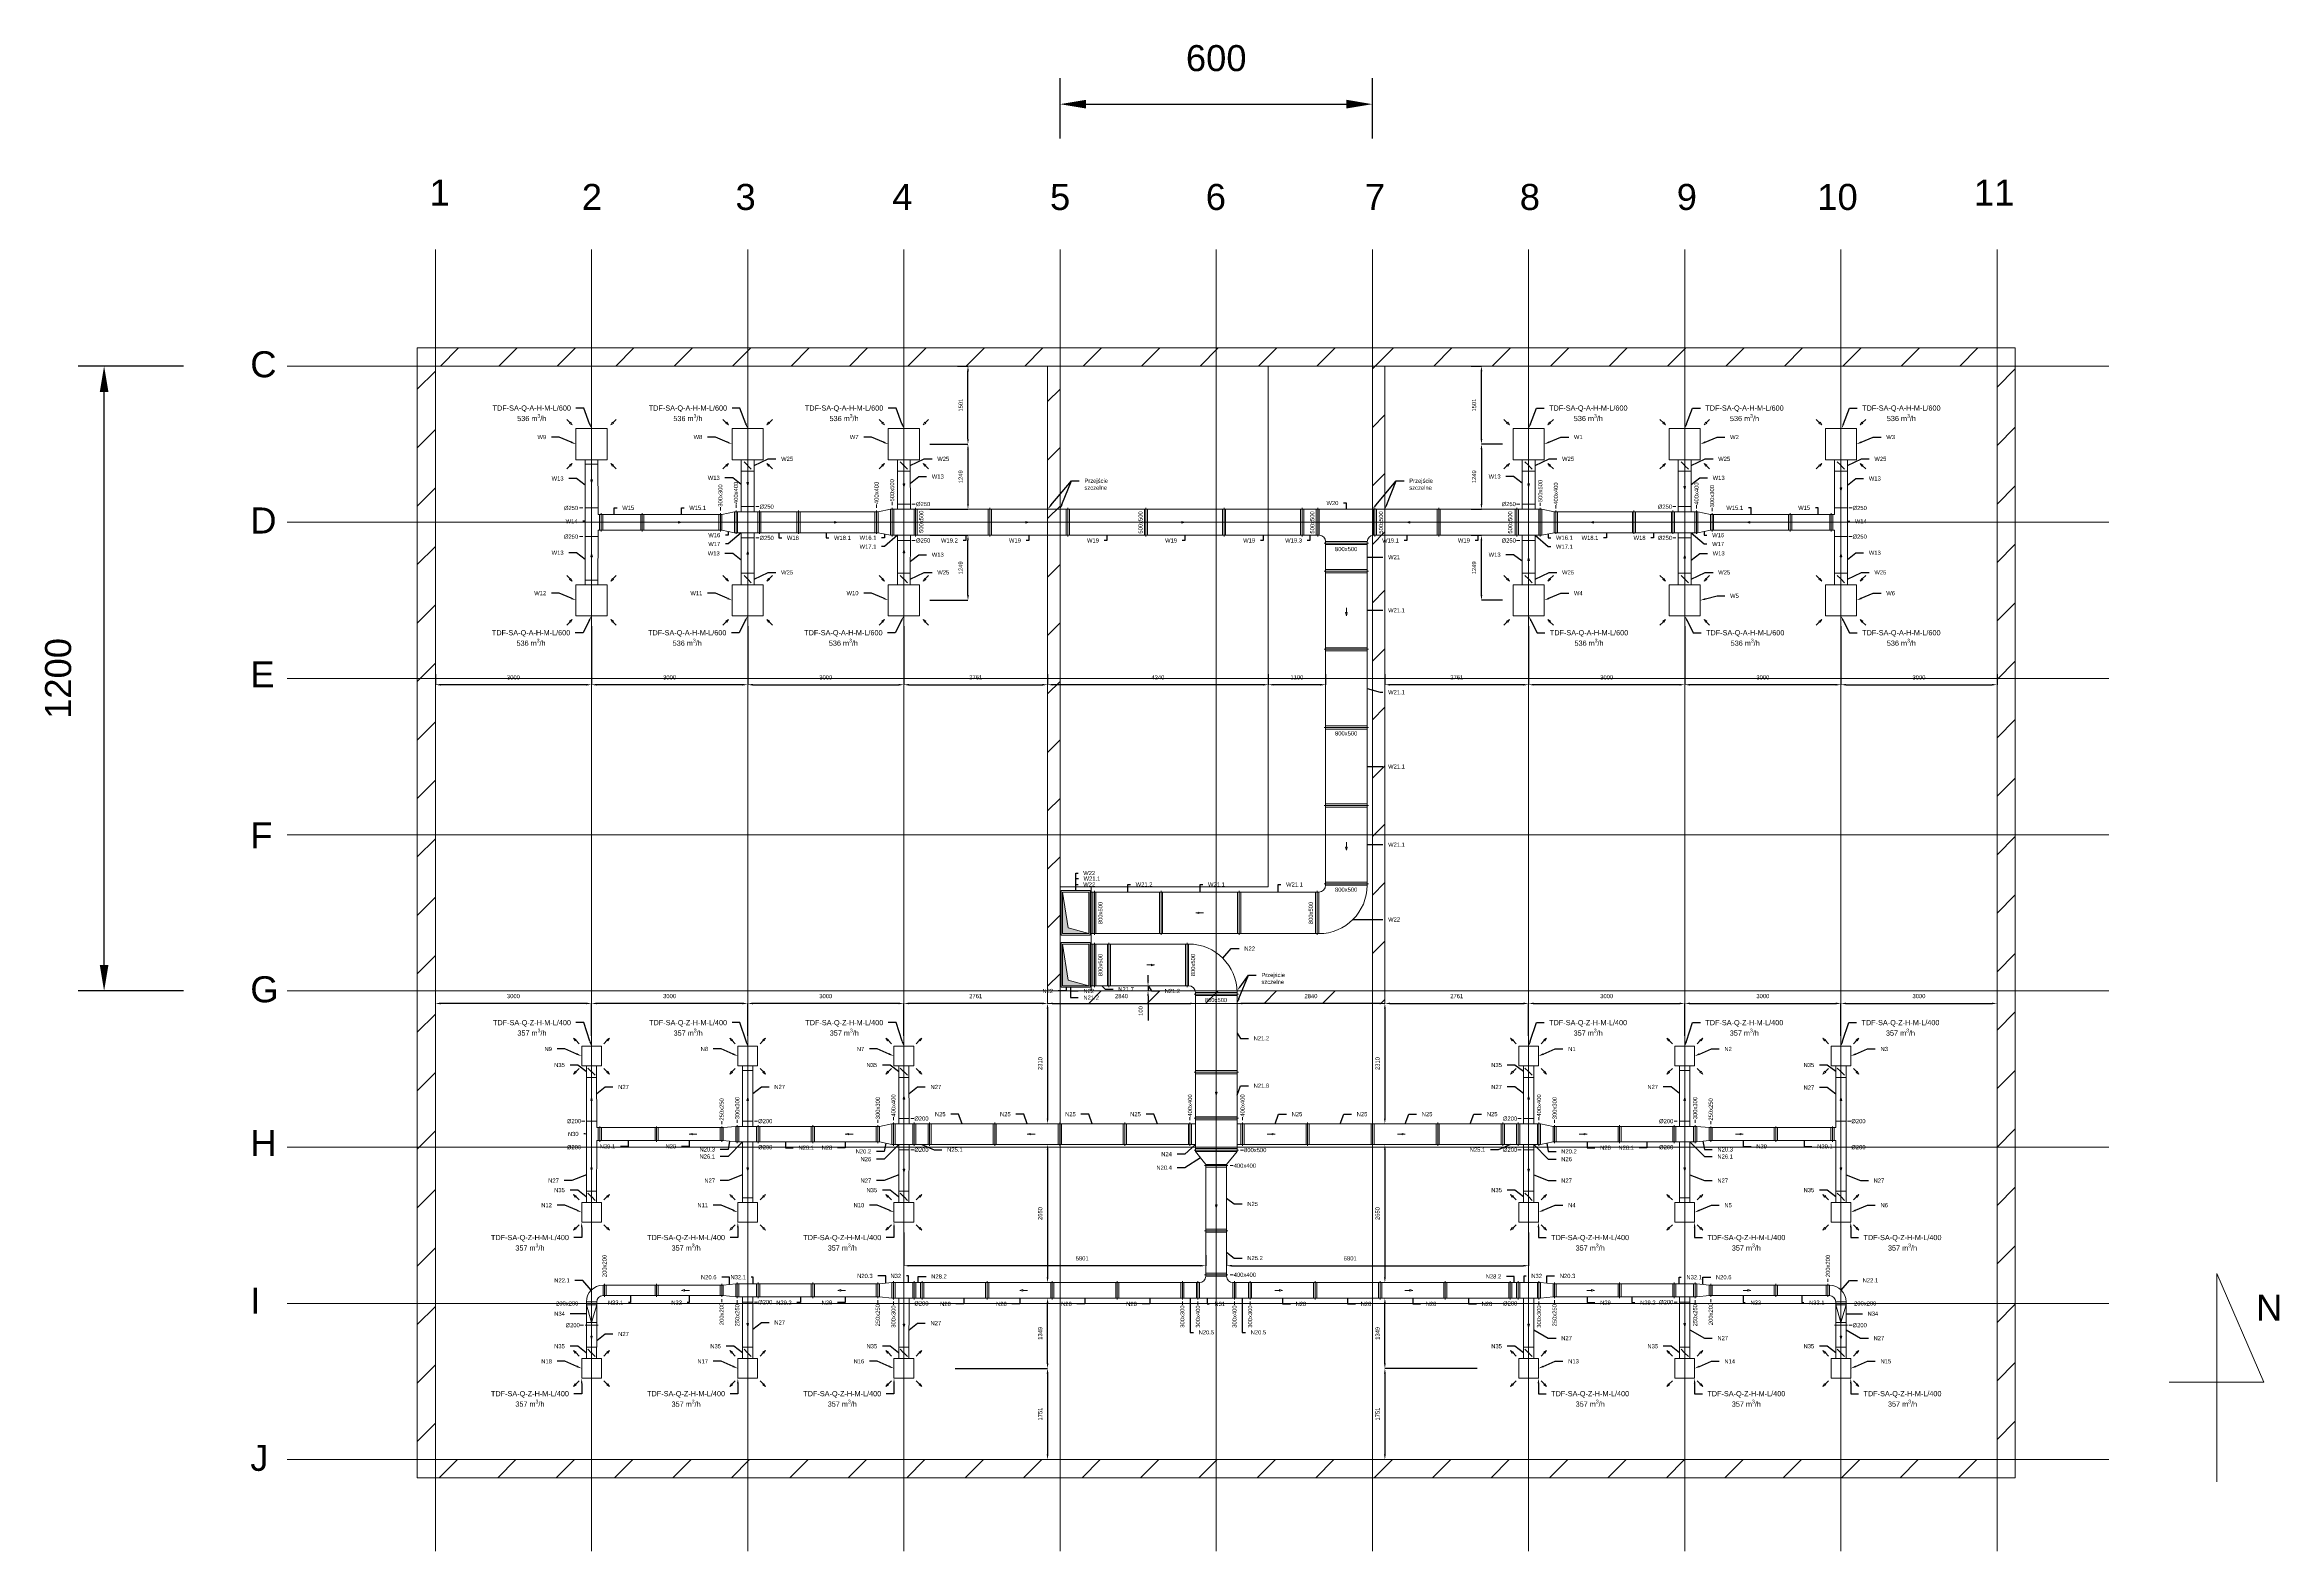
# Model space of a CAD drawing. Header units: millimetres. Extents: x 59762 to 60194, y -87842 to -87548.
# Drawn here: x 59934.57 to 59977.49, y -87795.3 to -87766.37 of the extents above; entities that cross this region are included whole.
import ezdxf
from ezdxf import colors
from ezdxf.entities.mleader import LeaderData, LeaderLine
from ezdxf.math import Vec2, Vec3

# ---------------------------------------------------------------- set-up
doc = ezdxf.new("R2010")
doc.units = ezdxf.units.MM
doc.linetypes.add('JIS_02_1.2', pattern=[2.5, 1.25, -1.25])
doc.linetypes.add('KRESKAKROPKA', pattern=[25.4, 12.7, -6.35, 0, -6.35])
for name, color, linetype, lineweight in [('instalacja nawiewna', 150, 'Continuous', 20), ('kanały', 7, 'Continuous', 20), ('nawi. strzałki', 150, 'Continuous', 20), ('Nawiew opis', 150, 'Continuous', 20), ('opisy', 7, 'Continuous', 13), ('wymiary', 7, 'Continuous', 13), ('wyw opis', 30, 'Continuous', 20)]:
    doc.layers.add(name, color=color, linetype=linetype, lineweight=lineweight)
doc.layers.add('osie', color=7, linetype='JIS_02_1.2', lineweight=5, transparency=0.7)
doc.layers.add('podkład', color=7, linetype='Continuous', lineweight=13, transparency=0.7)
doc.styles.get("Standard").update_dxf_attribs({"font": 'arial.ttf', "height": 0.02})
doc.styles.add('styl1', font='arial.ttf', dxfattribs={"height": 0.08})
doc.linetypes.add('ZYGZAK', pattern='A,0.00254,-5.08,[131,ltypeshp.shx,S=5.08,R=0,X=-5.08,Y=0],-10.16,[131,ltypeshp.shx,S=5.08,R=180,X=5.08,Y=0],-5.08', length=20.32254)
doc.dimstyles.new('Kopia Opisowy', dxfattribs={"dimscale": 0, "dimtxt": 0.08, "dimasz": 0.1, "dimexe": 0, "dimexo": 0.2, "dimgap": 0.1, "dimtad": 1, "dimlfac": 1000, "dimtxsty": 'styl1', "dimcen": 2.5, "dimadec": 0, "dimazin": 0, "dimtfac": 1, "dimtmove": 0, "dimatfit": 3, "dimfxl": 1, "dimarcsym": 0})
doc.dimstyles.new('wentylacja', dxfattribs={"dimscale": 0, "dimtxt": 0.5, "dimasz": 0.5, "dimexe": 0.5, "dimexo": 0.2, "dimtad": 1, "dimlfac": 100, "dimtxsty": 'styl1', "dimcen": 2.5, "dimadec": 0, "dimazin": 0, "dimtfac": 1, "dimtmove": 0, "dimatfit": 3, "dimfxl": 1, "dimarcsym": 0})

# ---------------------------------------------------------------- blocks, each defined once
blk = doc.blocks.new('*D74')
at = {"layer": 'Defpoints', "color": 0, "transparency": 16777216}
for p in [(59960.311, -87784.776), (59963.072, -87784.776), (59963.072, -87785.598)]:
    blk.add_point(p, dxfattribs=at)
at = {"layer": 'wymiary', "color": 0, "lineweight": -2, "transparency": 16777216}
for p, q in [((59960.411, -87784.776), (59962.972, -87784.776)), ((59963.072, -87785.398), (59963.072, -87784.776))]:
    blk.add_line(p, q, dxfattribs=at)
at = {"layer": 'wymiary', "color": 0, "transparency": 16777216}
for points in [[(59960.411, -87784.76), (59960.411, -87784.793), (59960.311, -87784.776)], [(59962.972, -87784.76), (59962.972, -87784.793), (59963.072, -87784.776)]]:
    blk.add_solid(points, dxfattribs=at)
at = {"layer": 'wymiary', "color": 0, "transparency": 16777216, "insert": (59961.691, -87784.636), "char_height": 0.08, "attachment_point": 5, "style": 'styl1'}
blk.add_mtext('2761', dxfattribs=at)
blk = doc.blocks.new('*D75')
at = {"layer": 'Defpoints', "color": 0, "transparency": 16777216}
for p in [(59966.072, -87784.776), (59963.072, -87785.598), (59966.072, -87785.598)]:
    blk.add_point(p, dxfattribs=at)
at = {"layer": 'wymiary', "color": 0, "lineweight": -2, "transparency": 16777216}
for p, q in [((59963.172, -87784.776), (59965.972, -87784.776)), ((59966.072, -87785.398), (59966.072, -87784.776))]:
    blk.add_line(p, q, dxfattribs=at)
at = {"layer": 'wymiary', "color": 0, "transparency": 16777216}
for points in [[(59963.172, -87784.76), (59963.172, -87784.793), (59963.072, -87784.776)], [(59965.972, -87784.76), (59965.972, -87784.793), (59966.072, -87784.776)]]:
    blk.add_solid(points, dxfattribs=at)
at = {"layer": 'wymiary', "color": 0, "transparency": 16777216, "insert": (59964.572, -87784.636), "char_height": 0.08, "attachment_point": 5, "style": 'styl1'}
blk.add_mtext('3000', dxfattribs=at)
blk = doc.blocks.new('*D76')
at = {"layer": 'Defpoints', "color": 0, "transparency": 16777216}
for p in [(59969.072, -87784.776), (59966.072, -87785.598), (59969.072, -87785.598)]:
    blk.add_point(p, dxfattribs=at)
at = {"layer": 'wymiary', "color": 0, "lineweight": -2, "transparency": 16777216}
for p, q in [((59966.172, -87784.776), (59968.972, -87784.776)), ((59969.072, -87785.398), (59969.072, -87784.776))]:
    blk.add_line(p, q, dxfattribs=at)
at = {"layer": 'wymiary', "color": 0, "transparency": 16777216}
for points in [[(59966.172, -87784.76), (59966.172, -87784.793), (59966.072, -87784.776)], [(59968.972, -87784.76), (59968.972, -87784.793), (59969.072, -87784.776)]]:
    blk.add_solid(points, dxfattribs=at)
at = {"layer": 'wymiary', "color": 0, "transparency": 16777216, "insert": (59967.572, -87784.636), "char_height": 0.08, "attachment_point": 5, "style": 'styl1'}
blk.add_mtext('3000', dxfattribs=at)
blk = doc.blocks.new('*D77')
at = {"layer": 'Defpoints', "color": 0, "transparency": 16777216}
for p in [(59972.071, -87784.771), (59972.071, -87784.776), (59969.072, -87785.598)]:
    blk.add_point(p, dxfattribs=at)
at = {"layer": 'wymiary', "color": 0, "lineweight": -2, "transparency": 16777216}
blk.add_line((59969.172, -87784.776), (59971.971, -87784.776), dxfattribs=at)
at = {"layer": 'wymiary', "color": 0, "transparency": 16777216}
for points in [[(59969.172, -87784.76), (59969.172, -87784.793), (59969.072, -87784.776)], [(59971.971, -87784.76), (59971.971, -87784.793), (59972.071, -87784.776)]]:
    blk.add_solid(points, dxfattribs=at)
at = {"layer": 'wymiary', "color": 0, "transparency": 16777216, "insert": (59970.571, -87784.636), "char_height": 0.08, "attachment_point": 5, "style": 'styl1'}
blk.add_mtext('3000', dxfattribs=at)
blk = doc.blocks.new('*D78')
at = {"layer": 'Defpoints', "color": 0, "transparency": 16777216}
for p in [(59960.311, -87784.776), (59960.311, -87787.086), (59960.311, -87787.086)]:
    blk.add_point(p, dxfattribs=at)
at = {"layer": 'wymiary', "color": 0, "lineweight": -2, "transparency": 16777216}
blk.add_line((59960.311, -87784.876), (59960.311, -87786.986), dxfattribs=at)
at = {"layer": 'wymiary', "color": 0, "transparency": 16777216}
for points in [[(59960.294, -87784.876), (59960.328, -87784.876), (59960.311, -87784.776)], [(59960.294, -87786.986), (59960.328, -87786.986), (59960.311, -87787.086)]]:
    blk.add_solid(points, dxfattribs=at)
at = {"layer": 'wymiary', "color": 0, "transparency": 16777216, "insert": (59960.17, -87785.931), "char_height": 0.08, "attachment_point": 5, "rotation": 90, "style": 'styl1'}
blk.add_mtext('2310', dxfattribs=at)
blk = doc.blocks.new('*D79')
at = {"layer": 'Defpoints', "color": 0, "transparency": 16777216}
for p in [(59955.761, -87784.436), (59955.761, -87784.536), (59955.761, -87784.536)]:
    blk.add_point(p, dxfattribs=at)
at = {"layer": 'wymiary', "color": 0, "lineweight": -2, "transparency": 16777216}
for p, q in [((59955.761, -87784.336), (59955.761, -87784.236)), ((59955.761, -87784.436), (59955.761, -87784.536)), ((59955.761, -87784.636), (59955.761, -87785.105))]:
    blk.add_line(p, q, dxfattribs=at)
at = {"layer": 'wymiary', "color": 0, "transparency": 16777216}
for points in [[(59955.744, -87784.336), (59955.778, -87784.336), (59955.761, -87784.436)], [(59955.744, -87784.636), (59955.778, -87784.636), (59955.761, -87784.536)]]:
    blk.add_solid(points, dxfattribs=at)
at = {"layer": 'wymiary', "color": 0, "transparency": 16777216, "insert": (59955.62, -87784.921), "char_height": 0.08, "attachment_point": 5, "rotation": 90, "style": 'styl1'}
blk.add_mtext('100', dxfattribs=at)
blk = doc.blocks.new('*D80')
at = {"layer": 'Defpoints', "color": 0, "transparency": 16777216}
for p in [(59960.311, -87787.486), (59960.311, -87790.136), (59960.311, -87790.136)]:
    blk.add_point(p, dxfattribs=at)
at = {"layer": 'wymiary', "color": 0, "lineweight": -2, "transparency": 16777216}
blk.add_line((59960.311, -87787.586), (59960.311, -87790.036), dxfattribs=at)
at = {"layer": 'wymiary', "color": 0, "transparency": 16777216}
for points in [[(59960.294, -87787.586), (59960.328, -87787.586), (59960.311, -87787.486)], [(59960.294, -87790.036), (59960.328, -87790.036), (59960.311, -87790.136)]]:
    blk.add_solid(points, dxfattribs=at)
at = {"layer": 'wymiary', "color": 0, "transparency": 16777216, "insert": (59960.17, -87788.811), "char_height": 0.08, "attachment_point": 5, "rotation": 90, "style": 'styl1'}
blk.add_mtext('2650', dxfattribs=at)
blk = doc.blocks.new('*D81')
at = {"layer": 'Defpoints', "color": 0, "transparency": 16777216}
for p in [(59960.311, -87790.436), (59960.311, -87790.436), (59960.311, -87791.785)]:
    blk.add_point(p, dxfattribs=at)
at = {"layer": 'wymiary', "color": 0, "lineweight": -2, "transparency": 16777216}
blk.add_line((59960.311, -87791.685), (59960.311, -87790.536), dxfattribs=at)
at = {"layer": 'wymiary', "color": 0, "transparency": 16777216}
for points in [[(59960.294, -87790.536), (59960.328, -87790.536), (59960.311, -87790.436)], [(59960.294, -87791.685), (59960.328, -87791.685), (59960.311, -87791.785)]]:
    blk.add_solid(points, dxfattribs=at)
at = {"layer": 'wymiary', "color": 0, "transparency": 16777216, "insert": (59960.17, -87791.111), "char_height": 0.08, "attachment_point": 5, "rotation": 90, "style": 'styl1'}
blk.add_mtext('1349', dxfattribs=at)
blk = doc.blocks.new('*D82')
at = {"layer": 'Defpoints', "color": 0, "transparency": 16777216}
for p in [(59962.883, -87791.785), (59960.311, -87793.536), (59960.311, -87793.536)]:
    blk.add_point(p, dxfattribs=at)
at = {"layer": 'wymiary', "color": 0, "lineweight": -2, "transparency": 16777216}
for p, q in [((59962.083, -87791.785), (59960.311, -87791.785)), ((59960.311, -87791.885), (59960.311, -87793.436))]:
    blk.add_line(p, q, dxfattribs=at)
at = {"layer": 'wymiary', "color": 0, "transparency": 16777216}
for points in [[(59960.294, -87791.885), (59960.328, -87791.885), (59960.311, -87791.785)], [(59960.294, -87793.436), (59960.328, -87793.436), (59960.311, -87793.536)]]:
    blk.add_solid(points, dxfattribs=at)
at = {"layer": 'wymiary', "color": 0, "transparency": 16777216, "insert": (59960.17, -87792.661), "char_height": 0.08, "attachment_point": 5, "rotation": 90, "style": 'styl1'}
blk.add_mtext('1751', dxfattribs=at)
blk = doc.blocks.new('*D83')
at = {"layer": 'Defpoints', "color": 0, "transparency": 16777216}
for p in [(59957.471, -87784.776), (59957.471, -87784.776), (59960.311, -87784.776)]:
    blk.add_point(p, dxfattribs=at)
at = {"layer": 'wymiary', "color": 0, "lineweight": -2, "transparency": 16777216}
blk.add_line((59960.211, -87784.776), (59957.571, -87784.776), dxfattribs=at)
at = {"layer": 'wymiary', "color": 0, "transparency": 16777216}
for points in [[(59957.571, -87784.76), (59957.571, -87784.793), (59957.471, -87784.776)], [(59960.211, -87784.76), (59960.211, -87784.793), (59960.311, -87784.776)]]:
    blk.add_solid(points, dxfattribs=at)
at = {"layer": 'wymiary', "color": 0, "transparency": 16777216, "insert": (59958.891, -87784.636), "char_height": 0.08, "attachment_point": 5, "style": 'styl1'}
blk.add_mtext('2840', dxfattribs=at)
blk = doc.blocks.new('*D84')
at = {"layer": 'Defpoints', "color": 0, "transparency": 16777216}
for p in [(59963.072, -87788.976), (59957.271, -87789.813), (59963.072, -87789.813)]:
    blk.add_point(p, dxfattribs=at)
at = {"layer": 'wymiary', "color": 0, "lineweight": -2, "transparency": 16777216}
for p, q in [((59963.072, -87789.176), (59963.072, -87789.813)), ((59957.271, -87789.613), (59957.271, -87789.813)), ((59957.371, -87789.813), (59962.972, -87789.813))]:
    blk.add_line(p, q, dxfattribs=at)
at = {"layer": 'wymiary', "color": 0, "transparency": 16777216}
for points in [[(59957.371, -87789.796), (59957.371, -87789.829), (59957.271, -87789.813)], [(59962.972, -87789.796), (59962.972, -87789.829), (59963.072, -87789.813)]]:
    blk.add_solid(points, dxfattribs=at)
at = {"layer": 'wymiary', "color": 0, "transparency": 16777216, "insert": (59959.646, -87789.672), "char_height": 0.08, "attachment_point": 5, "style": 'styl1'}
blk.add_mtext('5801', dxfattribs=at)
blk = doc.blocks.new('*D66')
at = {"layer": 'Defpoints', "color": 0, "transparency": 16777216}
for p in [(59951.07, -87784.776), (59953.831, -87784.776), (59951.07, -87785.598)]:
    blk.add_point(p, dxfattribs=at)
at = {"layer": 'wymiary', "color": 0, "lineweight": -2, "transparency": 16777216}
for p, q in [((59951.07, -87785.398), (59951.07, -87784.776)), ((59953.731, -87784.776), (59951.17, -87784.776))]:
    blk.add_line(p, q, dxfattribs=at)
at = {"layer": 'wymiary', "color": 0, "transparency": 16777216}
for points in [[(59951.17, -87784.76), (59951.17, -87784.793), (59951.07, -87784.776)], [(59953.731, -87784.76), (59953.731, -87784.793), (59953.831, -87784.776)]]:
    blk.add_solid(points, dxfattribs=at)
at = {"layer": 'wymiary', "color": 0, "transparency": 16777216, "insert": (59952.45, -87784.636), "char_height": 0.08, "attachment_point": 5, "style": 'styl1'}
blk.add_mtext('2761', dxfattribs=at)
blk = doc.blocks.new('*D67')
at = {"layer": 'Defpoints', "color": 0, "transparency": 16777216}
for p in [(59948.07, -87784.776), (59948.07, -87785.598), (59951.07, -87785.598)]:
    blk.add_point(p, dxfattribs=at)
at = {"layer": 'wymiary', "color": 0, "lineweight": -2, "transparency": 16777216}
for p, q in [((59948.07, -87785.398), (59948.07, -87784.776)), ((59950.97, -87784.776), (59948.17, -87784.776))]:
    blk.add_line(p, q, dxfattribs=at)
at = {"layer": 'wymiary', "color": 0, "transparency": 16777216}
for points in [[(59948.17, -87784.76), (59948.17, -87784.793), (59948.07, -87784.776)], [(59950.97, -87784.76), (59950.97, -87784.793), (59951.07, -87784.776)]]:
    blk.add_solid(points, dxfattribs=at)
at = {"layer": 'wymiary', "color": 0, "transparency": 16777216, "insert": (59949.57, -87784.636), "char_height": 0.08, "attachment_point": 5, "style": 'styl1'}
blk.add_mtext('3000', dxfattribs=at)
blk = doc.blocks.new('*D68')
at = {"layer": 'Defpoints', "color": 0, "transparency": 16777216}
for p in [(59945.07, -87784.776), (59945.07, -87785.598), (59948.07, -87785.598)]:
    blk.add_point(p, dxfattribs=at)
at = {"layer": 'wymiary', "color": 0, "lineweight": -2, "transparency": 16777216}
for p, q in [((59945.07, -87785.398), (59945.07, -87784.776)), ((59947.97, -87784.776), (59945.17, -87784.776))]:
    blk.add_line(p, q, dxfattribs=at)
at = {"layer": 'wymiary', "color": 0, "transparency": 16777216}
for points in [[(59945.17, -87784.76), (59945.17, -87784.793), (59945.07, -87784.776)], [(59947.97, -87784.76), (59947.97, -87784.793), (59948.07, -87784.776)]]:
    blk.add_solid(points, dxfattribs=at)
at = {"layer": 'wymiary', "color": 0, "transparency": 16777216, "insert": (59946.57, -87784.636), "char_height": 0.08, "attachment_point": 5, "style": 'styl1'}
blk.add_mtext('3000', dxfattribs=at)
blk = doc.blocks.new('*D69')
at = {"layer": 'Defpoints', "color": 0, "transparency": 16777216}
for p in [(59942.071, -87784.771), (59942.071, -87784.776), (59945.07, -87785.598)]:
    blk.add_point(p, dxfattribs=at)
at = {"layer": 'wymiary', "color": 0, "lineweight": -2, "transparency": 16777216}
blk.add_line((59944.97, -87784.776), (59942.171, -87784.776), dxfattribs=at)
at = {"layer": 'wymiary', "color": 0, "transparency": 16777216}
for points in [[(59942.171, -87784.76), (59942.171, -87784.793), (59942.071, -87784.776)], [(59944.97, -87784.76), (59944.97, -87784.793), (59945.07, -87784.776)]]:
    blk.add_solid(points, dxfattribs=at)
at = {"layer": 'wymiary', "color": 0, "transparency": 16777216, "insert": (59943.57, -87784.636), "char_height": 0.08, "attachment_point": 5, "style": 'styl1'}
blk.add_mtext('3000', dxfattribs=at)
blk = doc.blocks.new('*D70')
at = {"layer": 'Defpoints', "color": 0, "transparency": 16777216}
for p in [(59953.831, -87784.776), (59953.831, -87787.086), (59953.831, -87787.086)]:
    blk.add_point(p, dxfattribs=at)
at = {"layer": 'wymiary', "color": 0, "lineweight": -2, "transparency": 16777216}
blk.add_line((59953.831, -87784.876), (59953.831, -87786.986), dxfattribs=at)
at = {"layer": 'wymiary', "color": 0, "transparency": 16777216}
for points in [[(59953.814, -87784.876), (59953.848, -87784.876), (59953.831, -87784.776)], [(59953.814, -87786.986), (59953.848, -87786.986), (59953.831, -87787.086)]]:
    blk.add_solid(points, dxfattribs=at)
at = {"layer": 'wymiary', "color": 0, "transparency": 16777216, "insert": (59953.69, -87785.931), "char_height": 0.08, "attachment_point": 5, "rotation": 90, "style": 'styl1'}
blk.add_mtext('2310', dxfattribs=at)
blk = doc.blocks.new('*D71')
at = {"layer": 'Defpoints', "color": 0, "transparency": 16777216}
for p in [(59953.831, -87787.486), (59953.831, -87790.136), (59953.831, -87790.136)]:
    blk.add_point(p, dxfattribs=at)
at = {"layer": 'wymiary', "color": 0, "lineweight": -2, "transparency": 16777216}
blk.add_line((59953.831, -87787.586), (59953.831, -87790.036), dxfattribs=at)
at = {"layer": 'wymiary', "color": 0, "transparency": 16777216}
for points in [[(59953.814, -87787.586), (59953.848, -87787.586), (59953.831, -87787.486)], [(59953.814, -87790.036), (59953.848, -87790.036), (59953.831, -87790.136)]]:
    blk.add_solid(points, dxfattribs=at)
at = {"layer": 'wymiary', "color": 0, "transparency": 16777216, "insert": (59953.69, -87788.811), "char_height": 0.08, "attachment_point": 5, "rotation": 90, "style": 'styl1'}
blk.add_mtext('2650', dxfattribs=at)
blk = doc.blocks.new('*D72')
at = {"layer": 'Defpoints', "color": 0, "transparency": 16777216}
for p in [(59953.831, -87790.436), (59953.831, -87790.436), (59953.831, -87791.785)]:
    blk.add_point(p, dxfattribs=at)
at = {"layer": 'wymiary', "color": 0, "lineweight": -2, "transparency": 16777216}
blk.add_line((59953.831, -87791.685), (59953.831, -87790.536), dxfattribs=at)
at = {"layer": 'wymiary', "color": 0, "transparency": 16777216}
for points in [[(59953.814, -87790.536), (59953.848, -87790.536), (59953.831, -87790.436)], [(59953.814, -87791.685), (59953.848, -87791.685), (59953.831, -87791.785)]]:
    blk.add_solid(points, dxfattribs=at)
at = {"layer": 'wymiary', "color": 0, "transparency": 16777216, "insert": (59953.69, -87791.111), "char_height": 0.08, "attachment_point": 5, "rotation": 90, "style": 'styl1'}
blk.add_mtext('1349', dxfattribs=at)
blk = doc.blocks.new('*D73')
at = {"layer": 'Defpoints', "color": 0, "transparency": 16777216}
for p in [(59951.259, -87791.785), (59953.831, -87793.536), (59953.831, -87793.536)]:
    blk.add_point(p, dxfattribs=at)
at = {"layer": 'wymiary', "color": 0, "lineweight": -2, "transparency": 16777216}
for p, q in [((59952.059, -87791.785), (59953.831, -87791.785)), ((59953.831, -87791.885), (59953.831, -87793.436))]:
    blk.add_line(p, q, dxfattribs=at)
at = {"layer": 'wymiary', "color": 0, "transparency": 16777216}
for points in [[(59953.814, -87791.885), (59953.848, -87791.885), (59953.831, -87791.785)], [(59953.814, -87793.436), (59953.848, -87793.436), (59953.831, -87793.536)]]:
    blk.add_solid(points, dxfattribs=at)
at = {"layer": 'wymiary', "color": 0, "transparency": 16777216, "insert": (59953.69, -87792.661), "char_height": 0.08, "attachment_point": 5, "rotation": 90, "style": 'styl1'}
blk.add_mtext('1751', dxfattribs=at)
blk = doc.blocks.new('*D64')
at = {"layer": 'Defpoints', "color": 0, "transparency": 16777216}
for p in [(59953.831, -87784.776), (59956.671, -87784.776), (59956.671, -87784.776)]:
    blk.add_point(p, dxfattribs=at)
at = {"layer": 'wymiary', "color": 0, "lineweight": -2, "transparency": 16777216}
blk.add_line((59953.931, -87784.776), (59956.571, -87784.776), dxfattribs=at)
at = {"layer": 'wymiary', "color": 0, "transparency": 16777216}
for points in [[(59953.931, -87784.76), (59953.931, -87784.793), (59953.831, -87784.776)], [(59956.571, -87784.76), (59956.571, -87784.793), (59956.671, -87784.776)]]:
    blk.add_solid(points, dxfattribs=at)
at = {"layer": 'wymiary', "color": 0, "transparency": 16777216, "insert": (59955.251, -87784.636), "char_height": 0.08, "attachment_point": 5, "style": 'styl1'}
blk.add_mtext('2840', dxfattribs=at)
blk = doc.blocks.new('*D65')
at = {"layer": 'Defpoints', "color": 0, "transparency": 16777216}
for p in [(59951.07, -87788.976), (59951.07, -87789.813), (59956.871, -87789.813)]:
    blk.add_point(p, dxfattribs=at)
at = {"layer": 'wymiary', "color": 0, "lineweight": -2, "transparency": 16777216}
for p, q in [((59951.07, -87789.176), (59951.07, -87789.813)), ((59956.871, -87789.613), (59956.871, -87789.813)), ((59956.771, -87789.813), (59951.17, -87789.813))]:
    blk.add_line(p, q, dxfattribs=at)
at = {"layer": 'wymiary', "color": 0, "transparency": 16777216}
for points in [[(59951.17, -87789.796), (59951.17, -87789.829), (59951.07, -87789.813)], [(59956.771, -87789.796), (59956.771, -87789.829), (59956.871, -87789.813)]]:
    blk.add_solid(points, dxfattribs=at)
at = {"layer": 'wymiary', "color": 0, "transparency": 16777216, "insert": (59954.496, -87789.672), "char_height": 0.08, "attachment_point": 5, "style": 'styl1'}
blk.add_mtext('5801', dxfattribs=at)
blk = doc.blocks.new('_None')
blk = doc.blocks.new('*D86')
at = {"layer": 'Defpoints', "color": 0, "transparency": 16777216}
for p in [(59951.07, -87777.334), (59953.831, -87778.656), (59953.831, -87778.656)]:
    blk.add_point(p, dxfattribs=at)
at = {"layer": 'wymiary', "color": 0, "lineweight": -2, "transparency": 16777216}
for p, q in [((59951.07, -87777.534), (59951.07, -87778.656)), ((59953.831, -87778.456), (59953.831, -87778.656)), ((59951.17, -87778.656), (59953.731, -87778.656))]:
    blk.add_line(p, q, dxfattribs=at)
at = {"layer": 'wymiary', "color": 0, "transparency": 16777216}
for points in [[(59951.17, -87778.64), (59951.17, -87778.673), (59951.07, -87778.656)], [(59953.731, -87778.64), (59953.731, -87778.673), (59953.831, -87778.656)]]:
    blk.add_solid(points, dxfattribs=at)
at = {"layer": 'wymiary', "color": 0, "transparency": 16777216, "insert": (59952.45, -87778.516), "char_height": 0.08, "attachment_point": 5, "style": 'styl1'}
blk.add_mtext('2761', dxfattribs=at)
blk = doc.blocks.new('*D87')
at = {"layer": 'Defpoints', "color": 0, "transparency": 16777216}
for p in [(59948.07, -87777.334), (59951.07, -87777.334), (59951.07, -87778.656)]:
    blk.add_point(p, dxfattribs=at)
at = {"layer": 'wymiary', "color": 0, "lineweight": -2, "transparency": 16777216}
for p, q in [((59948.07, -87777.534), (59948.07, -87778.656)), ((59951.07, -87777.534), (59951.07, -87778.656)), ((59948.17, -87778.656), (59950.97, -87778.656))]:
    blk.add_line(p, q, dxfattribs=at)
at = {"layer": 'wymiary', "color": 0, "transparency": 16777216}
for points in [[(59948.17, -87778.64), (59948.17, -87778.673), (59948.07, -87778.656)], [(59950.97, -87778.64), (59950.97, -87778.673), (59951.07, -87778.656)]]:
    blk.add_solid(points, dxfattribs=at)
at = {"layer": 'wymiary', "color": 0, "transparency": 16777216, "insert": (59949.57, -87778.516), "char_height": 0.08, "attachment_point": 5, "style": 'styl1'}
blk.add_mtext('3000', dxfattribs=at)
blk = doc.blocks.new('*D88')
at = {"layer": 'Defpoints', "color": 0, "transparency": 16777216}
for p in [(59945.07, -87777.334), (59948.07, -87777.334), (59945.07, -87778.656)]:
    blk.add_point(p, dxfattribs=at)
at = {"layer": 'wymiary', "color": 0, "lineweight": -2, "transparency": 16777216}
for p, q in [((59945.07, -87777.534), (59945.07, -87778.656)), ((59948.07, -87777.534), (59948.07, -87778.656)), ((59947.97, -87778.656), (59945.17, -87778.656))]:
    blk.add_line(p, q, dxfattribs=at)
at = {"layer": 'wymiary', "color": 0, "transparency": 16777216}
for points in [[(59945.17, -87778.64), (59945.17, -87778.673), (59945.07, -87778.656)], [(59947.97, -87778.64), (59947.97, -87778.673), (59948.07, -87778.656)]]:
    blk.add_solid(points, dxfattribs=at)
at = {"layer": 'wymiary', "color": 0, "transparency": 16777216, "insert": (59946.57, -87778.516), "char_height": 0.08, "attachment_point": 5, "style": 'styl1'}
blk.add_mtext('3000', dxfattribs=at)
blk = doc.blocks.new('*D89')
at = {"layer": 'Defpoints', "color": 0, "transparency": 16777216}
for p in [(59945.07, -87777.334), (59942.071, -87778.656), (59942.071, -87778.656)]:
    blk.add_point(p, dxfattribs=at)
at = {"layer": 'wymiary', "color": 0, "lineweight": -2, "transparency": 16777216}
for p, q in [((59945.07, -87777.534), (59945.07, -87778.656)), ((59942.071, -87778.456), (59942.071, -87778.656)), ((59944.97, -87778.656), (59942.171, -87778.656))]:
    blk.add_line(p, q, dxfattribs=at)
at = {"layer": 'wymiary', "color": 0, "transparency": 16777216}
for points in [[(59942.171, -87778.64), (59942.171, -87778.673), (59942.071, -87778.656)], [(59944.97, -87778.64), (59944.97, -87778.673), (59945.07, -87778.656)]]:
    blk.add_solid(points, dxfattribs=at)
at = {"layer": 'wymiary', "color": 0, "transparency": 16777216, "insert": (59943.57, -87778.516), "char_height": 0.08, "attachment_point": 5, "style": 'styl1'}
blk.add_mtext('3000', dxfattribs=at)
blk = doc.blocks.new('*D90')
at = {"layer": 'Defpoints', "color": 0, "transparency": 16777216}
for p in [(59951.369, -87774.037), (59951.369, -87775.286), (59952.302, -87775.286)]:
    blk.add_point(p, dxfattribs=at)
at = {"layer": 'wymiary', "color": 0, "lineweight": -2, "transparency": 16777216}
for p, q in [((59951.569, -87774.037), (59952.302, -87774.037)), ((59952.302, -87774.137), (59952.302, -87775.186)), ((59951.569, -87775.286), (59952.302, -87775.286))]:
    blk.add_line(p, q, dxfattribs=at)
at = {"layer": 'wymiary', "color": 0, "transparency": 16777216}
for points in [[(59952.285, -87774.137), (59952.319, -87774.137), (59952.302, -87774.037)], [(59952.285, -87775.186), (59952.319, -87775.186), (59952.302, -87775.286)]]:
    blk.add_solid(points, dxfattribs=at)
at = {"layer": 'wymiary', "color": 0, "transparency": 16777216, "insert": (59952.161, -87774.662), "char_height": 0.08, "attachment_point": 5, "rotation": 90, "style": 'styl1'}
blk.add_mtext('1249', dxfattribs=at)
blk = doc.blocks.new('*D91')
at = {"layer": 'Defpoints', "color": 0, "transparency": 16777216}
for p in [(59952.302, -87772.536), (59952.302, -87772.536), (59951.369, -87774.037)]:
    blk.add_point(p, dxfattribs=at)
at = {"layer": 'wymiary', "color": 0, "lineweight": -2, "transparency": 16777216}
for p, q in [((59952.102, -87772.536), (59952.302, -87772.536)), ((59952.302, -87773.937), (59952.302, -87772.636)), ((59951.569, -87774.037), (59952.302, -87774.037))]:
    blk.add_line(p, q, dxfattribs=at)
at = {"layer": 'wymiary', "color": 0, "transparency": 16777216}
for points in [[(59952.285, -87772.636), (59952.319, -87772.636), (59952.302, -87772.536)], [(59952.285, -87773.937), (59952.319, -87773.937), (59952.302, -87774.037)]]:
    blk.add_solid(points, dxfattribs=at)
at = {"layer": 'wymiary', "color": 0, "transparency": 16777216, "insert": (59952.161, -87773.287), "char_height": 0.08, "attachment_point": 5, "rotation": 90, "style": 'styl1'}
blk.add_mtext('1501', dxfattribs=at)
blk = doc.blocks.new('*D92')
at = {"layer": 'Defpoints', "color": 0, "transparency": 16777216}
for p in [(59963.072, -87777.334), (59960.311, -87778.656), (59960.311, -87778.656)]:
    blk.add_point(p, dxfattribs=at)
at = {"layer": 'wymiary', "color": 0, "lineweight": -2, "transparency": 16777216}
for p, q in [((59963.072, -87777.534), (59963.072, -87778.656)), ((59960.311, -87778.456), (59960.311, -87778.656)), ((59962.972, -87778.656), (59960.411, -87778.656))]:
    blk.add_line(p, q, dxfattribs=at)
at = {"layer": 'wymiary', "color": 0, "transparency": 16777216}
for points in [[(59960.411, -87778.64), (59960.411, -87778.673), (59960.311, -87778.656)], [(59962.972, -87778.64), (59962.972, -87778.673), (59963.072, -87778.656)]]:
    blk.add_solid(points, dxfattribs=at)
at = {"layer": 'wymiary', "color": 0, "transparency": 16777216, "insert": (59961.691, -87778.516), "char_height": 0.08, "attachment_point": 5, "style": 'styl1'}
blk.add_mtext('2761', dxfattribs=at)
blk = doc.blocks.new('*D93')
at = {"layer": 'Defpoints', "color": 0, "transparency": 16777216}
for p in [(59963.072, -87777.334), (59966.072, -87777.334), (59963.072, -87778.656)]:
    blk.add_point(p, dxfattribs=at)
at = {"layer": 'wymiary', "color": 0, "lineweight": -2, "transparency": 16777216}
for p, q in [((59963.072, -87777.534), (59963.072, -87778.656)), ((59966.072, -87777.534), (59966.072, -87778.656)), ((59965.972, -87778.656), (59963.172, -87778.656))]:
    blk.add_line(p, q, dxfattribs=at)
at = {"layer": 'wymiary', "color": 0, "transparency": 16777216}
for points in [[(59963.172, -87778.64), (59963.172, -87778.673), (59963.072, -87778.656)], [(59965.972, -87778.64), (59965.972, -87778.673), (59966.072, -87778.656)]]:
    blk.add_solid(points, dxfattribs=at)
at = {"layer": 'wymiary', "color": 0, "transparency": 16777216, "insert": (59964.572, -87778.516), "char_height": 0.08, "attachment_point": 5, "style": 'styl1'}
blk.add_mtext('3000', dxfattribs=at)
blk = doc.blocks.new('*D94')
at = {"layer": 'Defpoints', "color": 0, "transparency": 16777216}
for p in [(59966.072, -87777.334), (59969.072, -87777.334), (59966.072, -87778.656)]:
    blk.add_point(p, dxfattribs=at)
at = {"layer": 'wymiary', "color": 0, "lineweight": -2, "transparency": 16777216}
for p, q in [((59966.072, -87777.534), (59966.072, -87778.656)), ((59969.072, -87777.534), (59969.072, -87778.656)), ((59968.972, -87778.656), (59966.172, -87778.656))]:
    blk.add_line(p, q, dxfattribs=at)
at = {"layer": 'wymiary', "color": 0, "transparency": 16777216}
for points in [[(59966.172, -87778.64), (59966.172, -87778.673), (59966.072, -87778.656)], [(59968.972, -87778.64), (59968.972, -87778.673), (59969.072, -87778.656)]]:
    blk.add_solid(points, dxfattribs=at)
at = {"layer": 'wymiary', "color": 0, "transparency": 16777216, "insert": (59967.572, -87778.516), "char_height": 0.08, "attachment_point": 5, "style": 'styl1'}
blk.add_mtext('3000', dxfattribs=at)
blk = doc.blocks.new('*D95')
at = {"layer": 'Defpoints', "color": 0, "transparency": 16777216}
for p in [(59969.072, -87777.334), (59972.071, -87778.656), (59972.071, -87778.656)]:
    blk.add_point(p, dxfattribs=at)
at = {"layer": 'wymiary', "color": 0, "lineweight": -2, "transparency": 16777216}
for p, q in [((59969.072, -87777.534), (59969.072, -87778.656)), ((59972.071, -87778.456), (59972.071, -87778.656)), ((59969.172, -87778.656), (59971.971, -87778.656))]:
    blk.add_line(p, q, dxfattribs=at)
at = {"layer": 'wymiary', "color": 0, "transparency": 16777216}
for points in [[(59969.172, -87778.64), (59969.172, -87778.673), (59969.072, -87778.656)], [(59971.971, -87778.64), (59971.971, -87778.673), (59972.071, -87778.656)]]:
    blk.add_solid(points, dxfattribs=at)
at = {"layer": 'wymiary', "color": 0, "transparency": 16777216, "insert": (59970.571, -87778.516), "char_height": 0.08, "attachment_point": 5, "style": 'styl1'}
blk.add_mtext('3000', dxfattribs=at)
blk = doc.blocks.new('*D96')
at = {"layer": 'Defpoints', "color": 0, "transparency": 16777216}
for p in [(59951.369, -87775.786), (59952.302, -87775.786), (59951.369, -87777.035)]:
    blk.add_point(p, dxfattribs=at)
at = {"layer": 'wymiary', "color": 0, "lineweight": -2, "transparency": 16777216}
for p, q in [((59951.569, -87775.786), (59952.302, -87775.786)), ((59952.302, -87776.935), (59952.302, -87775.886)), ((59951.569, -87777.035), (59952.302, -87777.035))]:
    blk.add_line(p, q, dxfattribs=at)
at = {"layer": 'wymiary', "color": 0, "transparency": 16777216}
for points in [[(59952.285, -87775.886), (59952.319, -87775.886), (59952.302, -87775.786)], [(59952.285, -87776.935), (59952.319, -87776.935), (59952.302, -87777.035)]]:
    blk.add_solid(points, dxfattribs=at)
at = {"layer": 'wymiary', "color": 0, "transparency": 16777216, "insert": (59952.161, -87776.411), "char_height": 0.08, "attachment_point": 5, "rotation": 90, "style": 'styl1'}
blk.add_mtext('1249', dxfattribs=at)
blk = doc.blocks.new('*D97')
at = {"layer": 'Defpoints', "color": 0, "transparency": 16777216}
for p in [(59962.166, -87775.786), (59962.166, -87775.786), (59962.773, -87777.035)]:
    blk.add_point(p, dxfattribs=at)
at = {"layer": 'wymiary', "color": 0, "lineweight": -2, "transparency": 16777216}
for p, q in [((59961.966, -87775.786), (59962.166, -87775.786)), ((59962.166, -87776.935), (59962.166, -87775.886)), ((59962.573, -87777.035), (59962.166, -87777.035))]:
    blk.add_line(p, q, dxfattribs=at)
at = {"layer": 'wymiary', "color": 0, "transparency": 16777216}
for points in [[(59962.15, -87775.886), (59962.183, -87775.886), (59962.166, -87775.786)], [(59962.15, -87776.935), (59962.183, -87776.935), (59962.166, -87777.035)]]:
    blk.add_solid(points, dxfattribs=at)
at = {"layer": 'wymiary', "color": 0, "transparency": 16777216, "insert": (59962.025, -87776.411), "char_height": 0.08, "attachment_point": 5, "rotation": 90, "style": 'styl1'}
blk.add_mtext('1249', dxfattribs=at)
blk = doc.blocks.new('*D98')
at = {"layer": 'Defpoints', "color": 0, "transparency": 16777216}
for p in [(59962.773, -87774.037), (59962.166, -87775.286), (59962.166, -87775.286)]:
    blk.add_point(p, dxfattribs=at)
at = {"layer": 'wymiary', "color": 0, "lineweight": -2, "transparency": 16777216}
for p, q in [((59962.573, -87774.037), (59962.166, -87774.037)), ((59962.166, -87774.137), (59962.166, -87775.186)), ((59961.966, -87775.286), (59962.166, -87775.286))]:
    blk.add_line(p, q, dxfattribs=at)
at = {"layer": 'wymiary', "color": 0, "transparency": 16777216}
for points in [[(59962.15, -87774.137), (59962.183, -87774.137), (59962.166, -87774.037)], [(59962.15, -87775.186), (59962.183, -87775.186), (59962.166, -87775.286)]]:
    blk.add_solid(points, dxfattribs=at)
at = {"layer": 'wymiary', "color": 0, "transparency": 16777216, "insert": (59962.025, -87774.662), "char_height": 0.08, "attachment_point": 5, "rotation": 90, "style": 'styl1'}
blk.add_mtext('1249', dxfattribs=at)
blk = doc.blocks.new('*D100')
at = {"layer": 'Defpoints', "color": 0, "transparency": 16777216}
for p in [(59962.166, -87772.536), (59962.166, -87772.536), (59962.773, -87774.037)]:
    blk.add_point(p, dxfattribs=at)
at = {"layer": 'wymiary', "color": 0, "lineweight": -2, "transparency": 16777216}
for p, q in [((59961.966, -87772.536), (59962.166, -87772.536)), ((59962.166, -87773.937), (59962.166, -87772.636)), ((59962.573, -87774.037), (59962.166, -87774.037))]:
    blk.add_line(p, q, dxfattribs=at)
at = {"layer": 'wymiary', "color": 0, "transparency": 16777216}
for points in [[(59962.15, -87772.636), (59962.183, -87772.636), (59962.166, -87772.536)], [(59962.15, -87773.937), (59962.183, -87773.937), (59962.166, -87774.037)]]:
    blk.add_solid(points, dxfattribs=at)
at = {"layer": 'wymiary', "color": 0, "transparency": 16777216, "insert": (59962.025, -87773.287), "char_height": 0.08, "attachment_point": 5, "rotation": 90, "style": 'styl1'}
blk.add_mtext('1501', dxfattribs=at)
blk = doc.blocks.new('*D101')
at = {"layer": 'Defpoints', "color": 0, "transparency": 16777216}
for p in [(59958.071, -87778.656), (59958.071, -87778.656), (59959.171, -87778.656)]:
    blk.add_point(p, dxfattribs=at)
at = {"layer": 'wymiary', "color": 0, "lineweight": -2, "transparency": 16777216}
for p, q in [((59958.071, -87778.456), (59958.071, -87778.656)), ((59959.171, -87778.456), (59959.171, -87778.656)), ((59959.071, -87778.656), (59958.171, -87778.656))]:
    blk.add_line(p, q, dxfattribs=at)
at = {"layer": 'wymiary', "color": 0, "transparency": 16777216}
for points in [[(59958.171, -87778.64), (59958.171, -87778.673), (59958.071, -87778.656)], [(59959.071, -87778.64), (59959.071, -87778.673), (59959.171, -87778.656)]]:
    blk.add_solid(points, dxfattribs=at)
at = {"layer": 'wymiary', "color": 0, "transparency": 16777216, "insert": (59958.621, -87778.516), "char_height": 0.08, "attachment_point": 5, "style": 'styl1'}
blk.add_mtext('1100', dxfattribs=at)
blk = doc.blocks.new('*D102')
at = {"layer": 'Defpoints', "color": 0, "transparency": 16777216}
for p in [(59953.831, -87778.656), (59953.831, -87778.656), (59958.071, -87778.656)]:
    blk.add_point(p, dxfattribs=at)
at = {"layer": 'wymiary', "color": 0, "lineweight": -2, "transparency": 16777216}
for p, q in [((59953.831, -87778.456), (59953.831, -87778.656)), ((59958.071, -87778.456), (59958.071, -87778.656)), ((59957.971, -87778.656), (59953.931, -87778.656))]:
    blk.add_line(p, q, dxfattribs=at)
at = {"layer": 'wymiary', "color": 0, "transparency": 16777216}
for points in [[(59953.931, -87778.64), (59953.931, -87778.673), (59953.831, -87778.656)], [(59957.971, -87778.64), (59957.971, -87778.673), (59958.071, -87778.656)]]:
    blk.add_solid(points, dxfattribs=at)
at = {"layer": 'wymiary', "color": 0, "transparency": 16777216, "insert": (59955.951, -87778.516), "char_height": 0.08, "attachment_point": 5, "style": 'styl1'}
blk.add_mtext('4240', dxfattribs=at)
blk = doc.blocks.new('*D125')
at = {"layer": 'Defpoints', "color": 0, "transparency": 16777216}
for p in [(59935.707, -87772.536), (59939.221, -87772.536), (59939.221, -87784.536)]:
    blk.add_point(p, dxfattribs=at)
at = {"layer": 'wymiary', "color": 0, "lineweight": -2, "transparency": 16777216}
for p, q in [((59937.231, -87772.536), (59935.207, -87772.536)), ((59935.707, -87784.036), (59935.707, -87773.036)), ((59937.231, -87784.536), (59935.207, -87784.536))]:
    blk.add_line(p, q, dxfattribs=at)
at = {"layer": 'wymiary', "color": 0, "transparency": 16777216}
for points in [[(59935.623, -87773.036), (59935.79, -87773.036), (59935.707, -87772.536)], [(59935.623, -87784.036), (59935.79, -87784.036), (59935.707, -87784.536)]]:
    blk.add_solid(points, dxfattribs=at)
at = {"layer": 'wymiary', "color": 0, "transparency": 16777216, "insert": (59934.826, -87778.536), "char_height": 0.08, "attachment_point": 5, "rotation": 90, "style": 'styl1'}
blk.add_mtext('{\\H6.25x;1200}', dxfattribs=at)
blk = doc.blocks.new('*D126')
at = {"layer": 'Defpoints', "color": 0, "transparency": 16777216}
for p in [(59960.071, -87767.508), (59954.071, -87770.296), (59960.071, -87770.296)]:
    blk.add_point(p, dxfattribs=at)
at = {"layer": 'wymiary', "color": 0, "lineweight": -2, "transparency": 16777216}
for p, q in [((59954.071, -87768.167), (59954.071, -87767.008)), ((59960.071, -87768.167), (59960.071, -87767.008)), ((59954.571, -87767.508), (59959.571, -87767.508))]:
    blk.add_line(p, q, dxfattribs=at)
at = {"layer": 'wymiary', "color": 0, "transparency": 16777216}
for points in [[(59954.571, -87767.424), (59954.571, -87767.591), (59954.071, -87767.508)], [(59959.571, -87767.424), (59959.571, -87767.591), (59960.071, -87767.508)]]:
    blk.add_solid(points, dxfattribs=at)
at = {"layer": 'wymiary', "color": 0, "transparency": 16777216, "insert": (59957.071, -87766.627), "char_height": 0.08, "attachment_point": 5, "style": 'styl1'}
blk.add_mtext('{\\H6.25x;600}', dxfattribs=at)

msp = doc.modelspace()

# ---------------------------------------------------------------- hatches: boundary and pattern name
at = {"layer": 'kanały'}
h = msp.add_hatch(color=256, dxfattribs=at)
h.dxf.hatch_style = 1
h.paths.add_polyline_path([(59954.120847, -87782.63638), (59954.224908, -87783.327174), (59954.620847, -87783.43638), (59954.120847, -87783.43638)])
h = msp.add_hatch(color=256, dxfattribs=at)
h.dxf.hatch_style = 1
h.paths.add_polyline_path([(59954.120847, -87783.63638), (59954.224908, -87784.327174), (59954.620847, -87784.43638), (59954.120847, -87784.43638)])
at = {"layer": 'podkład'}
h = msp.add_hatch(dxfattribs=at)
h.set_pattern_fill('ANSI31', color=256, scale=0.25)
h.set_pattern_definition([(45, (56984.5771, -93786.78106), (-0.56126601, 0.56126601), [])])
h.paths.add_polyline_path([(59941.720847, -87772.18638), (59941.720847, -87793.88638), (59972.420847, -87793.88638), (59972.420847, -87772.18638)])
h.paths.add_polyline_path([(59942.070847, -87772.53638), (59953.830847, -87772.53638), (59953.830847, -87784.77638), (59960.310847, -87784.77638), (59960.310847, -87772.53638), (59972.070847, -87772.53638), (59972.070847, -87793.53638), (59942.070847, -87793.53638)], flags=16)
h.paths.add_polyline_path([(59954.070847, -87772.53638), (59960.070847, -87772.53638), (59960.070847, -87784.53638), (59954.070847, -87784.53638)], flags=16)

# ---------------------------------------------------------------- linework, layer by layer
at = {"layer": 'instalacja nawiewna', "color": 7, "ltscale": 20}
for points in [[(59945.258847, -87785.59838), (59944.880847, -87785.59838), (59944.880847, -87785.97638), (59945.258847, -87785.97638)], [(59948.258847, -87785.59838), (59947.880847, -87785.59838), (59947.880847, -87785.97638), (59948.258847, -87785.97638)], [(59951.258847, -87785.59838), (59950.880847, -87785.59838), (59950.880847, -87785.97638), (59951.258847, -87785.97638)], [(59962.882847, -87785.59838), (59963.260847, -87785.59838), (59963.260847, -87785.97638), (59962.882847, -87785.97638)], [(59965.882847, -87785.59838), (59966.260847, -87785.59838), (59966.260847, -87785.97638), (59965.882847, -87785.97638)], [(59968.882847, -87785.59838), (59969.260847, -87785.59838), (59969.260847, -87785.97638), (59968.882847, -87785.97638)], [(59945.258847, -87788.59838), (59944.880847, -87788.59838), (59944.880847, -87788.97638), (59945.258847, -87788.97638)], [(59948.258847, -87788.59838), (59947.880847, -87788.59838), (59947.880847, -87788.97638), (59948.258847, -87788.97638)], [(59951.258847, -87788.59838), (59950.880847, -87788.59838), (59950.880847, -87788.97638), (59951.258847, -87788.97638)], [(59962.882847, -87788.59838), (59963.260847, -87788.59838), (59963.260847, -87788.97638), (59962.882847, -87788.97638)], [(59965.882847, -87788.59838), (59966.260847, -87788.59838), (59966.260847, -87788.97638), (59965.882847, -87788.97638)], [(59968.882847, -87788.59838), (59969.260847, -87788.59838), (59969.260847, -87788.97638), (59968.882847, -87788.97638)], [(59945.258847, -87791.59638), (59944.880847, -87791.59638), (59944.880847, -87791.97438), (59945.258847, -87791.97438)], [(59948.258847, -87791.59638), (59947.880847, -87791.59638), (59947.880847, -87791.97438), (59948.258847, -87791.97438)], [(59951.258847, -87791.59638), (59950.880847, -87791.59638), (59950.880847, -87791.97438), (59951.258847, -87791.97438)], [(59962.882847, -87791.59638), (59963.260847, -87791.59638), (59963.260847, -87791.97438), (59962.882847, -87791.97438)], [(59965.882847, -87791.59638), (59966.260847, -87791.59638), (59966.260847, -87791.97438), (59965.882847, -87791.97438)], [(59968.882847, -87791.59638), (59969.260847, -87791.59638), (59969.260847, -87791.97438), (59968.882847, -87791.97438)]]:
    msp.add_lwpolyline(points, close=True, dxfattribs=at)
at = {"layer": 'kanały'}
for p, q in [((59945.368847, -87773.73838), (59944.770847, -87773.73838)), ((59944.770847, -87773.73838), (59944.770847, -87774.33638)), ((59945.368847, -87774.33638), (59945.368847, -87773.73838)), ((59948.368847, -87773.73838), (59947.770847, -87773.73838)), ((59947.770847, -87773.73838), (59947.770847, -87774.33638)), ((59948.368847, -87774.33638), (59948.368847, -87773.73838)), ((59951.368847, -87773.73838), (59950.770847, -87773.73838)), ((59950.770847, -87773.73838), (59950.770847, -87774.33638)), ((59951.368847, -87774.33638), (59951.368847, -87773.73838)), ((59962.772847, -87773.73838), (59963.370847, -87773.73838)), ((59962.772847, -87774.33638), (59962.772847, -87773.73838)), ((59963.370847, -87773.73838), (59963.370847, -87774.33638)), ((59965.772847, -87773.73838), (59966.370847, -87773.73838)), ((59965.772847, -87774.33638), (59965.772847, -87773.73838)), ((59966.370847, -87773.73838), (59966.370847, -87774.33638)), ((59968.772847, -87773.73838), (59969.370847, -87773.73838)), ((59968.772847, -87774.33638), (59968.772847, -87773.73838)), ((59969.370847, -87773.73838), (59969.370847, -87774.33638)), ((59944.770847, -87774.33638), (59945.368847, -87774.33638)), ((59944.945847, -87774.423275), (59944.945847, -87774.33638)), ((59944.945847, -87774.423275), (59945.193847, -87774.423275)), ((59945.193847, -87774.423275), (59945.193705, -87774.33638)), ((59947.770847, -87774.33638), (59948.368847, -87774.33638)), ((59947.945847, -87774.33638), (59948.193847, -87774.33638)), ((59947.945847, -87774.55638), (59947.945847, -87774.33638)), ((59948.193847, -87774.55638), (59947.945847, -87774.55638)), ((59948.066312, -87774.442844), (59947.999844, -87774.376376)), ((59948.073383, -87774.449916), (59948.139851, -87774.516384)), ((59948.193847, -87774.33638), (59948.193847, -87774.55638)), ((59950.770847, -87774.33638), (59951.368847, -87774.33638)), ((59950.945847, -87774.33638), (59951.193847, -87774.33638)), ((59950.945847, -87774.55638), (59950.945847, -87774.33638)), ((59951.193847, -87774.55638), (59950.945847, -87774.55638)), ((59951.066312, -87774.442844), (59950.999844, -87774.376376)), ((59951.073383, -87774.449916), (59951.139851, -87774.516384)), ((59951.193847, -87774.33638), (59951.193847, -87774.55638)), ((59963.370847, -87774.33638), (59962.772847, -87774.33638)), ((59962.947847, -87774.33638), (59963.195847, -87774.33638)), ((59962.947847, -87774.55638), (59962.947847, -87774.33638)), ((59963.195847, -87774.55638), (59962.947847, -87774.55638)), ((59963.068312, -87774.442844), (59963.001844, -87774.376376)), ((59963.075383, -87774.449916), (59963.141851, -87774.516384)), ((59963.195847, -87774.33638), (59963.195847, -87774.55638)), ((59966.370847, -87774.33638), (59965.772847, -87774.33638)), ((59965.947847, -87774.33638), (59966.195847, -87774.33638)), ((59965.947847, -87774.55638), (59965.947847, -87774.33638)), ((59966.195847, -87774.55638), (59965.947847, -87774.55638)), ((59966.068312, -87774.442844), (59966.001844, -87774.376376)), ((59966.075383, -87774.449916), (59966.141851, -87774.516384)), ((59966.195847, -87774.33638), (59966.195847, -87774.55638)), ((59969.370847, -87774.33638), (59968.772847, -87774.33638)), ((59968.947847, -87774.33638), (59969.195847, -87774.33638)), ((59968.947847, -87774.55638), (59968.947847, -87774.33638)), ((59969.195847, -87774.55638), (59968.947847, -87774.55638)), ((59969.068312, -87774.442844), (59969.001844, -87774.376376)), ((59969.075383, -87774.449916), (59969.141851, -87774.516384)), ((59969.195847, -87774.33638), (59969.195847, -87774.55638)), ((59944.945847, -87775.26138), (59944.945847, -87775.81138)), ((59945.195847, -87775.26138), (59944.945847, -87775.26138)), ((59945.195847, -87775.26138), (59945.195847, -87775.38638)), ((59945.255847, -87775.38638), (59945.195847, -87775.38638)), ((59959.050847, -87775.28638), (59959.020847, -87775.28638)), ((59960.090847, -87775.28638), (59959.050847, -87775.28638)), ((59960.090847, -87775.28638), (59960.120847, -87775.28638)), ((59968.885847, -87775.38638), (59968.945847, -87775.38638)), ((59968.945847, -87775.26138), (59968.945847, -87775.38638)), ((59968.945847, -87775.26138), (59969.195847, -87775.26138)), ((59969.195847, -87775.26138), (59969.195847, -87775.81138)), ((59945.195847, -87775.81138), (59944.945847, -87775.81138)), ((59945.255847, -87775.68638), (59945.195847, -87775.68638)), ((59945.195847, -87775.68638), (59945.195847, -87775.81138)), ((59959.050847, -87775.78638), (59959.020847, -87775.78638)), ((59959.170847, -87775.90638), (59959.170847, -87775.93638)), ((59959.970847, -87775.90638), (59959.970847, -87775.93638)), ((59960.090847, -87775.78638), (59960.120847, -87775.78638)), ((59968.885847, -87775.68638), (59968.945847, -87775.68638)), ((59968.945847, -87775.68638), (59968.945847, -87775.81138)), ((59968.945847, -87775.81138), (59969.195847, -87775.81138)), ((59944.770847, -87777.33438), (59944.770847, -87776.73638)), ((59944.770847, -87776.73638), (59945.368847, -87776.73638)), ((59944.945847, -87776.649485), (59945.193847, -87776.649485)), ((59944.945847, -87776.649485), (59944.945847, -87776.735677)), ((59945.193847, -87776.649485), (59945.193705, -87776.73638)), ((59945.368847, -87776.73638), (59945.368847, -87777.33438)), ((59947.770847, -87777.33438), (59947.770847, -87776.73638)), ((59947.770847, -87776.73638), (59948.368847, -87776.73638)), ((59947.945847, -87776.51638), (59948.193847, -87776.51638)), ((59947.945847, -87776.73638), (59947.945847, -87776.51638)), ((59948.193847, -87776.73638), (59947.945847, -87776.73638)), ((59948.066312, -87776.622844), (59947.999844, -87776.556376)), ((59948.073383, -87776.629916), (59948.139851, -87776.696384)), ((59948.193847, -87776.51638), (59948.193847, -87776.73638)), ((59948.368847, -87776.73638), (59948.368847, -87777.33438)), ((59950.770847, -87777.33438), (59950.770847, -87776.73638)), ((59950.770847, -87776.73638), (59951.368847, -87776.73638)), ((59950.945847, -87776.51638), (59951.193847, -87776.51638)), ((59950.945847, -87776.73638), (59950.945847, -87776.51638)), ((59951.193847, -87776.73638), (59950.945847, -87776.73638)), ((59951.066312, -87776.622844), (59950.999844, -87776.556376)), ((59951.073383, -87776.629916), (59951.139851, -87776.696384)), ((59951.193847, -87776.51638), (59951.193847, -87776.73638)), ((59951.368847, -87776.73638), (59951.368847, -87777.33438)), ((59963.370847, -87776.73638), (59962.772847, -87776.73638)), ((59962.772847, -87776.73638), (59962.772847, -87777.33438)), ((59962.947847, -87776.51638), (59963.195847, -87776.51638)), ((59962.947847, -87776.73638), (59962.947847, -87776.51638)), ((59963.195847, -87776.73638), (59962.947847, -87776.73638)), ((59963.068312, -87776.622844), (59963.001844, -87776.556376)), ((59963.075383, -87776.629916), (59963.141851, -87776.696384)), ((59963.195847, -87776.51638), (59963.195847, -87776.73638)), ((59963.370847, -87777.33438), (59963.370847, -87776.73638)), ((59966.370847, -87776.73638), (59965.772847, -87776.73638)), ((59965.772847, -87776.73638), (59965.772847, -87777.33438)), ((59965.947847, -87776.51638), (59966.195847, -87776.51638)), ((59965.947847, -87776.73638), (59965.947847, -87776.51638)), ((59966.195847, -87776.73638), (59965.947847, -87776.73638)), ((59966.068312, -87776.622844), (59966.001844, -87776.556376)), ((59966.075383, -87776.629916), (59966.141851, -87776.696384)), ((59966.195847, -87776.51638), (59966.195847, -87776.73638)), ((59966.370847, -87777.33438), (59966.370847, -87776.73638)), ((59969.370847, -87776.73638), (59968.772847, -87776.73638)), ((59968.772847, -87776.73638), (59968.772847, -87777.33438)), ((59968.947847, -87776.51638), (59969.195847, -87776.51638)), ((59968.947847, -87776.73638), (59968.947847, -87776.51638)), ((59969.195847, -87776.73638), (59968.947847, -87776.73638)), ((59969.068312, -87776.622844), (59969.001844, -87776.556376)), ((59969.075383, -87776.629916), (59969.141851, -87776.696384)), ((59969.195847, -87776.51638), (59969.195847, -87776.73638)), ((59969.370847, -87777.33438), (59969.370847, -87776.73638)), ((59945.368847, -87777.33438), (59944.770847, -87777.33438)), ((59948.368847, -87777.33438), (59947.770847, -87777.33438)), ((59951.368847, -87777.33438), (59950.770847, -87777.33438)), ((59962.772847, -87777.33438), (59963.370847, -87777.33438)), ((59965.772847, -87777.33438), (59966.370847, -87777.33438)), ((59968.772847, -87777.33438), (59969.370847, -87777.33438)), ((59954.120847, -87782.63638), (59954.224908, -87783.327174)), ((59954.120847, -87783.63638), (59954.224908, -87784.327174)), ((59954.224908, -87783.327174), (59954.620847, -87783.43638)), ((59954.224908, -87784.327174), (59954.620847, -87784.43638)), ((59944.970847, -87785.97638), (59945.168847, -87785.97638)), ((59944.970847, -87786.19638), (59944.970847, -87785.97638)), ((59945.168847, -87786.19638), (59944.970847, -87786.19638)), ((59945.066312, -87786.082844), (59944.999844, -87786.016376)), ((59945.073383, -87786.089916), (59945.139851, -87786.156384)), ((59945.168847, -87785.97638), (59945.168847, -87786.19638)), ((59947.970847, -87786.061275), (59947.970847, -87785.97638)), ((59947.970847, -87786.061275), (59948.168847, -87786.061318)), ((59948.168847, -87786.061318), (59948.168847, -87785.97638)), ((59950.970847, -87785.97638), (59951.168847, -87785.97638)), ((59950.970847, -87786.19638), (59950.970847, -87785.97638)), ((59951.168847, -87786.19638), (59950.970847, -87786.19638)), ((59951.066312, -87786.082844), (59950.999844, -87786.016376)), ((59951.073383, -87786.089916), (59951.139851, -87786.156384)), ((59951.168847, -87785.97638), (59951.168847, -87786.19638)), ((59962.972847, -87785.97638), (59963.170847, -87785.97638)), ((59962.972847, -87786.19638), (59962.972847, -87785.97638)), ((59963.170847, -87786.19638), (59962.972847, -87786.19638)), ((59963.068312, -87786.082844), (59963.001844, -87786.016376)), ((59963.075383, -87786.089916), (59963.141851, -87786.156384)), ((59963.170847, -87785.97638), (59963.170847, -87786.19638)), ((59965.972847, -87786.061275), (59965.972847, -87785.97638)), ((59965.972847, -87786.061275), (59966.170847, -87786.061318)), ((59966.170847, -87786.061318), (59966.170847, -87785.97638)), ((59968.972847, -87785.97638), (59969.170847, -87785.97638)), ((59968.972847, -87786.19638), (59968.972847, -87785.97638)), ((59969.170847, -87786.19638), (59968.972847, -87786.19638)), ((59969.068312, -87786.082844), (59969.001844, -87786.016376)), ((59969.075383, -87786.089916), (59969.141851, -87786.156384)), ((59969.170847, -87785.97638), (59969.170847, -87786.19638)), ((59944.970847, -87788.37838), (59945.168847, -87788.37838)), ((59944.970847, -87788.59838), (59944.970847, -87788.37838)), ((59945.066312, -87788.484844), (59944.999844, -87788.418376)), ((59945.168847, -87788.37838), (59945.168847, -87788.59838)), ((59950.970847, -87788.37838), (59951.168847, -87788.37838)), ((59950.970847, -87788.59838), (59950.970847, -87788.37838)), ((59951.066312, -87788.484844), (59950.999844, -87788.418376)), ((59951.168847, -87788.37838), (59951.168847, -87788.59838)), ((59962.972847, -87788.37838), (59963.170847, -87788.37838)), ((59962.972847, -87788.59838), (59962.972847, -87788.37838)), ((59963.068312, -87788.484844), (59963.001844, -87788.418376)), ((59963.170847, -87788.37838), (59963.170847, -87788.59838)), ((59968.972847, -87788.37838), (59969.170847, -87788.37838)), ((59968.972847, -87788.59838), (59968.972847, -87788.37838)), ((59969.068312, -87788.484844), (59969.001844, -87788.418376)), ((59969.170847, -87788.37838), (59969.170847, -87788.59838)), ((59945.168847, -87788.59838), (59944.970847, -87788.59838)), ((59945.073383, -87788.491916), (59945.139851, -87788.558384)), ((59947.970847, -87788.511485), (59948.168847, -87788.511442)), ((59947.970847, -87788.511485), (59947.970847, -87788.59838)), ((59948.168847, -87788.511442), (59948.168847, -87788.59838)), ((59951.168847, -87788.59838), (59950.970847, -87788.59838)), ((59951.073383, -87788.491916), (59951.139851, -87788.558384)), ((59963.170847, -87788.59838), (59962.972847, -87788.59838)), ((59963.075383, -87788.491916), (59963.141851, -87788.558384)), ((59965.972847, -87788.511485), (59966.170847, -87788.511442)), ((59965.972847, -87788.511485), (59965.972847, -87788.59838)), ((59966.170847, -87788.511442), (59966.170847, -87788.59838)), ((59969.170847, -87788.59838), (59968.972847, -87788.59838)), ((59969.075383, -87788.491916), (59969.141851, -87788.558384)), ((59956.750847, -87790.13638), (59956.720847, -87790.13638)), ((59956.870847, -87790.01638), (59956.870847, -87789.98638)), ((59957.270847, -87790.01638), (59957.270847, -87789.98638)), ((59957.390847, -87790.13638), (59957.420847, -87790.13638)), ((59956.750847, -87790.43638), (59956.720847, -87790.43638)), ((59956.750847, -87790.43638), (59957.390847, -87790.43638)), ((59957.390847, -87790.43638), (59957.420847, -87790.43638)), ((59944.970847, -87791.37638), (59945.168847, -87791.37638)), ((59944.970847, -87791.59638), (59944.970847, -87791.37638)), ((59945.066312, -87791.482844), (59944.999844, -87791.416376)), ((59945.168847, -87791.37638), (59945.168847, -87791.59638)), ((59947.970847, -87791.37638), (59948.168847, -87791.37638)), ((59947.970847, -87791.59638), (59947.970847, -87791.37638)), ((59948.066312, -87791.482844), (59947.999844, -87791.416376)), ((59948.168847, -87791.37638), (59948.168847, -87791.59638)), ((59950.970847, -87791.37638), (59951.168847, -87791.37638)), ((59950.970847, -87791.59638), (59950.970847, -87791.37638)), ((59951.066312, -87791.482844), (59950.999844, -87791.416376)), ((59951.168847, -87791.37638), (59951.168847, -87791.59638)), ((59962.972847, -87791.37638), (59963.170847, -87791.37638)), ((59962.972847, -87791.59638), (59962.972847, -87791.37638)), ((59963.068312, -87791.482844), (59963.001844, -87791.416376)), ((59963.170847, -87791.37638), (59963.170847, -87791.59638)), ((59965.972847, -87791.37638), (59966.170847, -87791.37638)), ((59965.972847, -87791.59638), (59965.972847, -87791.37638)), ((59966.068312, -87791.482844), (59966.001844, -87791.416376)), ((59966.170847, -87791.37638), (59966.170847, -87791.59638)), ((59968.972847, -87791.37638), (59969.170847, -87791.37638)), ((59968.972847, -87791.59638), (59968.972847, -87791.37638)), ((59969.068312, -87791.482844), (59969.001844, -87791.416376)), ((59969.170847, -87791.37638), (59969.170847, -87791.59638)), ((59945.168847, -87791.59638), (59944.970847, -87791.59638)), ((59945.073383, -87791.489916), (59945.139851, -87791.556384)), ((59948.168847, -87791.59638), (59947.970847, -87791.59638)), ((59948.073383, -87791.489916), (59948.139851, -87791.556384)), ((59951.168847, -87791.59638), (59950.970847, -87791.59638)), ((59951.073383, -87791.489916), (59951.139851, -87791.556384)), ((59963.170847, -87791.59638), (59962.972847, -87791.59638)), ((59963.075383, -87791.489916), (59963.141851, -87791.556384)), ((59966.170847, -87791.59638), (59965.972847, -87791.59638)), ((59966.075383, -87791.489916), (59966.141851, -87791.556384)), ((59969.170847, -87791.59638), (59968.972847, -87791.59638)), ((59969.075383, -87791.489916), (59969.141851, -87791.556384))]:
    msp.add_line(p, q, dxfattribs=at)
at = {"layer": 'kanały', "linetype": 'ZYGZAK', "ltscale": 0.1}
for p, q in [((59944.945847, -87775.26138), (59944.945847, -87774.423275)), ((59945.195847, -87775.26138), (59945.193847, -87774.423275)), ((59947.945847, -87775.23638), (59947.945847, -87774.55638)), ((59948.195847, -87775.23638), (59948.193847, -87774.55638)), ((59950.945847, -87775.18638), (59950.945847, -87774.55638)), ((59951.195847, -87775.18638), (59951.193847, -87774.55638)), ((59962.945847, -87775.18638), (59962.947847, -87774.55638)), ((59963.195847, -87775.18638), (59963.195847, -87774.55638)), ((59965.945847, -87775.23638), (59965.947847, -87774.55638)), ((59966.195847, -87775.23638), (59966.195847, -87774.55638)), ((59968.945847, -87775.26138), (59968.947847, -87774.55638)), ((59969.195847, -87775.26138), (59969.195847, -87774.55638)), ((59944.945847, -87776.649485), (59944.945847, -87775.81138)), ((59945.193847, -87776.649485), (59945.195847, -87775.81138)), ((59947.945847, -87776.51638), (59947.945847, -87775.83638)), ((59948.193847, -87776.51638), (59948.195847, -87775.83638)), ((59950.945847, -87776.51638), (59950.945847, -87775.88638)), ((59951.193847, -87776.51638), (59951.195847, -87775.88638)), ((59962.947847, -87776.51638), (59962.945847, -87775.88638)), ((59963.195847, -87776.51638), (59963.195847, -87775.88638)), ((59965.947847, -87776.51638), (59965.945847, -87775.83638)), ((59966.195847, -87776.51638), (59966.195847, -87775.83638)), ((59968.947847, -87776.51638), (59968.945847, -87775.81138)), ((59969.195847, -87776.51638), (59969.195847, -87775.81138))]:
    msp.add_line(p, q, dxfattribs=at)
at = {"layer": 'kanały', "ltscale": 20}
for p, q in [((59945.225847, -87775.38638), (59945.225847, -87775.68638)), ((59945.255847, -87775.38638), (59945.255847, -87775.36138)), ((59945.255847, -87775.38638), (59945.255847, -87775.36138)), ((59946.045847, -87775.38638), (59945.255847, -87775.38638)), ((59945.255847, -87775.38638), (59945.255847, -87775.68638)), ((59945.255847, -87775.38638), (59945.255847, -87775.68638)), ((59945.285847, -87775.38638), (59945.285847, -87775.68638)), ((59946.015847, -87775.38638), (59946.015847, -87775.68638)), ((59946.045847, -87775.38638), (59946.045847, -87775.36138)), ((59946.045847, -87775.38638), (59946.045847, -87775.36138)), ((59947.545847, -87775.38638), (59946.045847, -87775.38638)), ((59946.045847, -87775.38638), (59946.045847, -87775.68638)), ((59946.045847, -87775.38638), (59946.045847, -87775.68638)), ((59946.075847, -87775.38638), (59946.075847, -87775.68638)), ((59947.515847, -87775.38638), (59947.515847, -87775.68638)), ((59947.545847, -87775.36138), (59947.545847, -87775.38638)), ((59947.545847, -87775.38638), (59947.545847, -87775.36138)), ((59947.545847, -87775.68638), (59947.545847, -87775.38638)), ((59947.575847, -87775.38638), (59947.545847, -87775.38638)), ((59947.545847, -87775.38638), (59947.545847, -87775.68638)), ((59947.815847, -87775.33638), (59947.575847, -87775.38638)), ((59947.575847, -87775.68638), (59947.575847, -87775.38638)), ((59947.815847, -87775.73638), (59947.815847, -87775.33638)), ((59947.815847, -87775.33638), (59947.845847, -87775.33638)), ((59947.845847, -87775.33638), (59947.845847, -87775.31138)), ((59947.845847, -87775.31138), (59947.845847, -87775.33638)), ((59947.845847, -87775.33638), (59947.845847, -87775.73638)), ((59948.295847, -87775.33638), (59947.845847, -87775.33638)), ((59947.845847, -87775.73638), (59947.845847, -87775.33638)), ((59947.875847, -87775.33638), (59947.875847, -87775.73638)), ((59948.195847, -87775.23638), (59947.945847, -87775.23638)), ((59947.945847, -87775.23638), (59947.945847, -87775.33638)), ((59948.195847, -87775.23638), (59948.195847, -87775.33638)), ((59948.265847, -87775.33638), (59948.265847, -87775.73638)), ((59948.295847, -87775.33638), (59948.295847, -87775.31138)), ((59948.295847, -87775.33638), (59948.295847, -87775.31138)), ((59948.295847, -87775.33638), (59948.295847, -87775.73638)), ((59949.045847, -87775.33638), (59948.295847, -87775.33638)), ((59948.295847, -87775.33638), (59948.295847, -87775.73638)), ((59948.325847, -87775.33638), (59948.325847, -87775.73638)), ((59949.015847, -87775.33638), (59949.015847, -87775.73638)), ((59949.045847, -87775.33638), (59949.045847, -87775.31138)), ((59949.045847, -87775.33638), (59949.045847, -87775.31138)), ((59950.545847, -87775.33638), (59949.045847, -87775.33638)), ((59949.045847, -87775.33638), (59949.045847, -87775.73638)), ((59949.045847, -87775.33638), (59949.045847, -87775.73638)), ((59949.075847, -87775.33638), (59949.075847, -87775.73638)), ((59950.515847, -87775.33638), (59950.515847, -87775.73638)), ((59950.545847, -87775.31138), (59950.545847, -87775.33638)), ((59950.545847, -87775.33638), (59950.545847, -87775.31138)), ((59950.545847, -87775.73638), (59950.545847, -87775.33638)), ((59950.575847, -87775.33638), (59950.545847, -87775.33638)), ((59950.545847, -87775.33638), (59950.545847, -87775.73638)), ((59950.815847, -87775.28638), (59950.575847, -87775.33638)), ((59950.575847, -87775.73638), (59950.575847, -87775.33638)), ((59950.815847, -87775.78638), (59950.815847, -87775.28638)), ((59950.815847, -87775.28638), (59950.845847, -87775.28638)), ((59950.845847, -87775.28638), (59950.845847, -87775.26138)), ((59950.845847, -87775.26138), (59950.845847, -87775.28638)), ((59950.845847, -87775.28638), (59950.845847, -87775.78638)), ((59951.295847, -87775.28638), (59950.845847, -87775.28638)), ((59950.845847, -87775.78638), (59950.845847, -87775.28638)), ((59950.875847, -87775.28638), (59950.875847, -87775.78638)), ((59951.195847, -87775.18638), (59950.945847, -87775.18638)), ((59950.945847, -87775.18638), (59950.945847, -87775.28638)), ((59951.195847, -87775.18638), (59951.195847, -87775.28638)), ((59951.265847, -87775.28638), (59951.265847, -87775.78638)), ((59951.295847, -87775.28638), (59951.295847, -87775.26138)), ((59951.295847, -87775.28638), (59951.295847, -87775.26138)), ((59951.295847, -87775.28638), (59951.295847, -87775.78638)), ((59952.720847, -87775.28638), (59951.295847, -87775.28638)), ((59951.295847, -87775.28638), (59951.295847, -87775.78638)), ((59951.325847, -87775.28638), (59951.325847, -87775.78638)), ((59952.690847, -87775.28638), (59952.690847, -87775.78638)), ((59952.720847, -87775.28638), (59952.720847, -87775.26138)), ((59952.720847, -87775.28638), (59952.720847, -87775.26138)), ((59954.220847, -87775.28638), (59952.720847, -87775.28638)), ((59952.720847, -87775.28638), (59952.720847, -87775.78638)), ((59952.720847, -87775.28638), (59952.720847, -87775.78638)), ((59952.750847, -87775.28638), (59952.750847, -87775.78638)), ((59954.190847, -87775.28638), (59954.190847, -87775.78638)), ((59954.220847, -87775.28638), (59954.220847, -87775.26138)), ((59954.220847, -87775.28638), (59954.220847, -87775.26138)), ((59955.720847, -87775.28638), (59954.220847, -87775.28638)), ((59954.220847, -87775.28638), (59954.220847, -87775.78638)), ((59954.220847, -87775.28638), (59954.220847, -87775.78638)), ((59954.250847, -87775.28638), (59954.250847, -87775.78638)), ((59955.690847, -87775.28638), (59955.690847, -87775.78638)), ((59955.720847, -87775.28638), (59955.720847, -87775.26138)), ((59955.720847, -87775.28638), (59955.720847, -87775.26138)), ((59957.220847, -87775.28638), (59955.720847, -87775.28638)), ((59955.720847, -87775.28638), (59955.720847, -87775.78638)), ((59955.720847, -87775.28638), (59955.720847, -87775.78638)), ((59955.750847, -87775.28638), (59955.750847, -87775.78638)), ((59957.190847, -87775.28638), (59957.190847, -87775.78638)), ((59957.220847, -87775.28638), (59957.220847, -87775.26138)), ((59957.220847, -87775.28638), (59957.220847, -87775.26138)), ((59958.720847, -87775.28638), (59957.220847, -87775.28638)), ((59957.220847, -87775.28638), (59957.220847, -87775.78638)), ((59957.220847, -87775.28638), (59957.220847, -87775.78638)), ((59957.250847, -87775.28638), (59957.250847, -87775.78638)), ((59958.690847, -87775.28638), (59958.690847, -87775.78638)), ((59958.720847, -87775.26138), (59958.720847, -87775.28638)), ((59958.720847, -87775.28638), (59958.720847, -87775.26138)), ((59958.720847, -87775.780343), (59958.720847, -87775.28638)), ((59958.750847, -87775.28638), (59958.720847, -87775.28638)), ((59958.720847, -87775.28638), (59958.720847, -87775.78638)), ((59958.750847, -87775.78638), (59958.750847, -87775.28638)), ((59958.990847, -87775.28638), (59958.750847, -87775.28638)), ((59958.990847, -87775.78638), (59958.990847, -87775.28638)), ((59958.990847, -87775.28638), (59959.020847, -87775.28638)), ((59959.020847, -87775.26138), (59959.020847, -87775.28638)), ((59959.020847, -87775.26138), (59959.020847, -87775.28638)), ((59959.020847, -87775.78638), (59959.020847, -87775.28638)), ((59959.020847, -87775.78638), (59959.020847, -87775.28638)), ((59959.050847, -87775.78638), (59959.050847, -87775.28638)), ((59960.090847, -87775.28638), (59960.090847, -87775.78638)), ((59960.120847, -87775.28638), (59960.120847, -87775.26138)), ((59960.120847, -87775.28638), (59960.120847, -87775.26138)), ((59960.120847, -87775.28638), (59960.120847, -87775.78638)), ((59960.120847, -87775.78638), (59960.120847, -87775.28638)), ((59960.120847, -87775.28638), (59961.345847, -87775.28638)), ((59960.150847, -87775.28638), (59960.150847, -87775.78638)), ((59961.315847, -87775.28638), (59961.315847, -87775.78638)), ((59961.345847, -87775.28638), (59961.345847, -87775.26138)), ((59961.345847, -87775.28638), (59961.345847, -87775.26138)), ((59961.345847, -87775.28638), (59961.345847, -87775.78638)), ((59961.345847, -87775.28638), (59961.345847, -87775.78638)), ((59961.345847, -87775.28638), (59962.845847, -87775.28638)), ((59961.375847, -87775.28638), (59961.375847, -87775.78638)), ((59962.815847, -87775.28638), (59962.815847, -87775.78638)), ((59962.845847, -87775.28638), (59962.845847, -87775.26138)), ((59962.845847, -87775.28638), (59962.845847, -87775.26138)), ((59962.845847, -87775.28638), (59962.845847, -87775.78638)), ((59962.845847, -87775.28638), (59963.295847, -87775.28638)), ((59962.845847, -87775.28638), (59962.845847, -87775.78638)), ((59962.875847, -87775.28638), (59962.875847, -87775.78638)), ((59962.945847, -87775.18638), (59963.195847, -87775.18638)), ((59962.945847, -87775.18638), (59962.945847, -87775.28638)), ((59963.195847, -87775.18638), (59963.195847, -87775.28638)), ((59963.265847, -87775.28638), (59963.265847, -87775.78638)), ((59963.295847, -87775.28638), (59963.295847, -87775.26138)), ((59963.295847, -87775.26138), (59963.295847, -87775.28638)), ((59963.295847, -87775.28638), (59963.295847, -87775.78638)), ((59963.295847, -87775.78638), (59963.295847, -87775.28638)), ((59963.325847, -87775.28638), (59963.295847, -87775.28638)), ((59963.325847, -87775.78638), (59963.325847, -87775.28638)), ((59963.325847, -87775.28638), (59963.565847, -87775.33638)), ((59963.565847, -87775.73638), (59963.565847, -87775.33638)), ((59963.565847, -87775.33638), (59963.595847, -87775.33638)), ((59963.595847, -87775.31138), (59963.595847, -87775.33638)), ((59963.595847, -87775.33638), (59963.595847, -87775.31138)), ((59963.595847, -87775.73638), (59963.595847, -87775.33638)), ((59963.595847, -87775.33638), (59965.095847, -87775.33638)), ((59963.595847, -87775.33638), (59963.595847, -87775.73638)), ((59963.625847, -87775.33638), (59963.625847, -87775.73638)), ((59965.065847, -87775.33638), (59965.065847, -87775.73638)), ((59965.095847, -87775.33638), (59965.095847, -87775.31138)), ((59965.095847, -87775.33638), (59965.095847, -87775.31138)), ((59965.095847, -87775.33638), (59965.095847, -87775.73638)), ((59965.095847, -87775.33638), (59965.845847, -87775.33638)), ((59965.095847, -87775.33638), (59965.095847, -87775.73638)), ((59965.125847, -87775.33638), (59965.125847, -87775.73638)), ((59965.815847, -87775.33638), (59965.815847, -87775.73638)), ((59965.845847, -87775.33638), (59965.845847, -87775.31138)), ((59965.845847, -87775.33638), (59965.845847, -87775.31138)), ((59965.845847, -87775.33638), (59965.845847, -87775.73638)), ((59965.845847, -87775.33638), (59966.295847, -87775.33638)), ((59965.845847, -87775.33638), (59965.845847, -87775.73638)), ((59965.875847, -87775.33638), (59965.875847, -87775.73638)), ((59965.945847, -87775.23638), (59966.195847, -87775.23638)), ((59965.945847, -87775.23638), (59965.945847, -87775.33638)), ((59966.195847, -87775.23638), (59966.195847, -87775.33638)), ((59966.265847, -87775.33638), (59966.265847, -87775.73638)), ((59966.295847, -87775.33638), (59966.295847, -87775.31138)), ((59966.295847, -87775.31138), (59966.295847, -87775.33638)), ((59966.295847, -87775.33638), (59966.295847, -87775.73638)), ((59966.295847, -87775.73638), (59966.295847, -87775.33638)), ((59966.325847, -87775.33638), (59966.295847, -87775.33638)), ((59966.325847, -87775.73638), (59966.325847, -87775.33638)), ((59966.325847, -87775.33638), (59966.565847, -87775.38638)), ((59966.565847, -87775.68638), (59966.565847, -87775.38638)), ((59966.565847, -87775.38638), (59966.595847, -87775.38638)), ((59966.595847, -87775.36138), (59966.595847, -87775.38638)), ((59966.595847, -87775.38638), (59966.595847, -87775.36138)), ((59966.595847, -87775.68638), (59966.595847, -87775.38638)), ((59966.595847, -87775.38638), (59968.095847, -87775.38638)), ((59966.595847, -87775.38638), (59966.595847, -87775.68638)), ((59966.625847, -87775.38638), (59966.625847, -87775.68638)), ((59968.065847, -87775.38638), (59968.065847, -87775.68638)), ((59968.095847, -87775.38638), (59968.095847, -87775.36138)), ((59968.095847, -87775.38638), (59968.095847, -87775.36138)), ((59968.095847, -87775.38638), (59968.095847, -87775.68638)), ((59968.095847, -87775.38638), (59968.885847, -87775.38638)), ((59968.095847, -87775.38638), (59968.095847, -87775.68638)), ((59968.125847, -87775.38638), (59968.125847, -87775.68638)), ((59968.855847, -87775.38638), (59968.855847, -87775.68638)), ((59968.885847, -87775.38638), (59968.885847, -87775.36138)), ((59968.885847, -87775.38638), (59968.885847, -87775.36138)), ((59968.885847, -87775.38638), (59968.885847, -87775.68638)), ((59968.885847, -87775.38638), (59968.885847, -87775.68638)), ((59968.915847, -87775.38638), (59968.915847, -87775.68638)), ((59946.045847, -87775.68638), (59945.255847, -87775.68638)), ((59945.255847, -87775.71138), (59945.255847, -87775.68638)), ((59945.255847, -87775.71138), (59945.255847, -87775.68638)), ((59947.545847, -87775.68638), (59946.045847, -87775.68638)), ((59946.045847, -87775.71138), (59946.045847, -87775.68638)), ((59946.045847, -87775.71138), (59946.045847, -87775.68638)), ((59947.545847, -87775.68638), (59947.545847, -87775.71138)), ((59947.575847, -87775.68638), (59947.545847, -87775.68638)), ((59947.545847, -87775.71138), (59947.545847, -87775.68638)), ((59947.815847, -87775.73638), (59947.575847, -87775.68638)), ((59947.815847, -87775.73638), (59947.845847, -87775.73638)), ((59947.845847, -87775.76138), (59947.845847, -87775.73638)), ((59948.295847, -87775.73638), (59947.845847, -87775.73638)), ((59947.845847, -87775.73638), (59947.845847, -87775.76138)), ((59947.945847, -87775.83638), (59947.945847, -87775.73638)), ((59948.195847, -87775.83638), (59947.945847, -87775.83638)), ((59948.195847, -87775.83638), (59948.195847, -87775.73638)), ((59948.295847, -87775.76138), (59948.295847, -87775.73638)), ((59949.045847, -87775.73638), (59948.295847, -87775.73638)), ((59948.295847, -87775.76138), (59948.295847, -87775.73638)), ((59950.545847, -87775.73638), (59949.045847, -87775.73638)), ((59949.045847, -87775.76138), (59949.045847, -87775.73638)), ((59949.045847, -87775.76138), (59949.045847, -87775.73638)), ((59950.545847, -87775.73638), (59950.545847, -87775.76138)), ((59950.575847, -87775.73638), (59950.545847, -87775.73638)), ((59950.545847, -87775.76138), (59950.545847, -87775.73638)), ((59950.815847, -87775.78638), (59950.575847, -87775.73638)), ((59950.815847, -87775.78638), (59950.845847, -87775.78638)), ((59950.845847, -87775.81138), (59950.845847, -87775.78638)), ((59951.295847, -87775.78638), (59950.845847, -87775.78638)), ((59950.845847, -87775.78638), (59950.845847, -87775.81138)), ((59950.945847, -87775.88638), (59950.945847, -87775.78638)), ((59951.195847, -87775.88638), (59950.945847, -87775.88638)), ((59951.195847, -87775.88638), (59951.195847, -87775.78638)), ((59951.295847, -87775.81138), (59951.295847, -87775.78638)), ((59952.720847, -87775.78638), (59951.295847, -87775.78638)), ((59951.295847, -87775.81138), (59951.295847, -87775.78638)), ((59954.220847, -87775.78638), (59952.720847, -87775.78638)), ((59952.720847, -87775.81138), (59952.720847, -87775.78638)), ((59952.720847, -87775.81138), (59952.720847, -87775.78638)), ((59955.720847, -87775.78638), (59954.220847, -87775.78638)), ((59954.220847, -87775.81138), (59954.220847, -87775.78638)), ((59954.220847, -87775.81138), (59954.220847, -87775.78638)), ((59957.220847, -87775.78638), (59955.720847, -87775.78638)), ((59955.720847, -87775.81138), (59955.720847, -87775.78638)), ((59955.720847, -87775.81138), (59955.720847, -87775.78638)), ((59958.720847, -87775.78638), (59957.220847, -87775.78638)), ((59957.220847, -87775.81138), (59957.220847, -87775.78638)), ((59957.220847, -87775.81138), (59957.220847, -87775.78638)), ((59958.720847, -87775.780343), (59958.720847, -87775.81138)), ((59958.750847, -87775.78638), (59958.720847, -87775.78638)), ((59958.720847, -87775.81138), (59958.720847, -87775.78638)), ((59958.990847, -87775.78638), (59958.750847, -87775.78638)), ((59958.990847, -87775.78638), (59959.020847, -87775.78638)), ((59959.020847, -87775.78638), (59959.020847, -87775.81138)), ((59959.020847, -87775.78638), (59959.020847, -87775.81138)), ((59959.145847, -87775.93638), (59959.170847, -87775.93638)), ((59959.145847, -87775.93638), (59959.170847, -87775.93638)), ((59959.970847, -87775.90638), (59959.170847, -87775.90638)), ((59959.170847, -87775.93638), (59959.170847, -87776.47638)), ((59959.970847, -87775.93638), (59959.170847, -87775.93638)), ((59959.970847, -87775.93638), (59959.170847, -87775.93638)), ((59959.970847, -87775.96638), (59959.170847, -87775.96638)), ((59959.970847, -87775.93638), (59959.970847, -87776.47638)), ((59959.970847, -87775.93638), (59959.995847, -87775.93638)), ((59959.970847, -87775.93638), (59959.995847, -87775.93638)), ((59960.120847, -87775.81138), (59960.120847, -87775.78638)), ((59960.120847, -87775.78638), (59961.345847, -87775.78638)), ((59960.120847, -87775.81138), (59960.120847, -87775.78638)), ((59961.345847, -87775.81138), (59961.345847, -87775.78638)), ((59961.345847, -87775.81138), (59961.345847, -87775.78638)), ((59961.345847, -87775.78638), (59962.845847, -87775.78638)), ((59962.845847, -87775.81138), (59962.845847, -87775.78638)), ((59962.845847, -87775.78638), (59963.295847, -87775.78638)), ((59962.845847, -87775.81138), (59962.845847, -87775.78638)), ((59962.945847, -87775.88638), (59962.945847, -87775.78638)), ((59962.945847, -87775.88638), (59963.195847, -87775.88638)), ((59963.195847, -87775.88638), (59963.195847, -87775.78638)), ((59963.295847, -87775.81138), (59963.295847, -87775.78638)), ((59963.295847, -87775.78638), (59963.295847, -87775.81138)), ((59963.325847, -87775.78638), (59963.295847, -87775.78638)), ((59963.325847, -87775.78638), (59963.565847, -87775.73638)), ((59963.565847, -87775.73638), (59963.595847, -87775.73638)), ((59963.595847, -87775.73638), (59963.595847, -87775.76138)), ((59963.595847, -87775.73638), (59965.095847, -87775.73638)), ((59963.595847, -87775.76138), (59963.595847, -87775.73638)), ((59965.095847, -87775.76138), (59965.095847, -87775.73638)), ((59965.095847, -87775.73638), (59965.845847, -87775.73638)), ((59965.095847, -87775.76138), (59965.095847, -87775.73638)), ((59965.845847, -87775.76138), (59965.845847, -87775.73638)), ((59965.845847, -87775.73638), (59966.295847, -87775.73638)), ((59965.845847, -87775.76138), (59965.845847, -87775.73638)), ((59965.945847, -87775.83638), (59965.945847, -87775.73638)), ((59965.945847, -87775.83638), (59966.195847, -87775.83638)), ((59966.195847, -87775.83638), (59966.195847, -87775.73638)), ((59966.295847, -87775.76138), (59966.295847, -87775.73638)), ((59966.295847, -87775.73638), (59966.295847, -87775.76138)), ((59966.325847, -87775.73638), (59966.295847, -87775.73638)), ((59966.325847, -87775.73638), (59966.565847, -87775.68638)), ((59966.565847, -87775.68638), (59966.595847, -87775.68638)), ((59966.595847, -87775.68638), (59966.595847, -87775.71138)), ((59966.595847, -87775.68638), (59968.095847, -87775.68638)), ((59966.595847, -87775.71138), (59966.595847, -87775.68638)), ((59968.095847, -87775.71138), (59968.095847, -87775.68638)), ((59968.095847, -87775.68638), (59968.885847, -87775.68638)), ((59968.095847, -87775.71138), (59968.095847, -87775.68638)), ((59968.885847, -87775.71138), (59968.885847, -87775.68638)), ((59968.885847, -87775.71138), (59968.885847, -87775.68638)), ((59959.145847, -87776.47638), (59959.170847, -87776.47638)), ((59959.145847, -87776.47638), (59959.170847, -87776.47638)), ((59959.970847, -87776.44638), (59959.170847, -87776.44638)), ((59959.170847, -87776.47638), (59959.170847, -87777.97638)), ((59959.970847, -87776.47638), (59959.170847, -87776.47638)), ((59959.970847, -87776.47638), (59959.170847, -87776.47638)), ((59959.970847, -87776.50638), (59959.170847, -87776.50638)), ((59959.970847, -87776.47638), (59959.970847, -87777.97638)), ((59959.970847, -87776.47638), (59959.995847, -87776.47638)), ((59959.970847, -87776.47638), (59959.995847, -87776.47638)), ((59959.145847, -87777.97638), (59959.170847, -87777.97638)), ((59959.145847, -87777.97638), (59959.170847, -87777.97638)), ((59959.970847, -87777.94638), (59959.170847, -87777.94638)), ((59959.170847, -87777.97638), (59959.170847, -87779.47638)), ((59959.970847, -87777.97638), (59959.170847, -87777.97638)), ((59959.970847, -87777.97638), (59959.170847, -87777.97638)), ((59959.970847, -87778.00638), (59959.170847, -87778.00638)), ((59959.970847, -87777.97638), (59959.970847, -87779.47638)), ((59959.970847, -87777.97638), (59959.995847, -87777.97638)), ((59959.970847, -87777.97638), (59959.995847, -87777.97638)), ((59959.145847, -87779.47638), (59959.170847, -87779.47638)), ((59959.145847, -87779.47638), (59959.170847, -87779.47638)), ((59959.970847, -87779.44638), (59959.170847, -87779.44638)), ((59959.170847, -87779.47638), (59959.170847, -87780.97638)), ((59959.970847, -87779.47638), (59959.170847, -87779.47638)), ((59959.970847, -87779.47638), (59959.170847, -87779.47638)), ((59959.970847, -87779.50638), (59959.170847, -87779.50638)), ((59959.970847, -87779.47638), (59959.970847, -87780.97638)), ((59959.970847, -87779.47638), (59959.995847, -87779.47638)), ((59959.970847, -87779.47638), (59959.995847, -87779.47638)), ((59959.145847, -87780.97638), (59959.170847, -87780.97638)), ((59959.145847, -87780.97638), (59959.170847, -87780.97638)), ((59959.970847, -87780.94638), (59959.170847, -87780.94638)), ((59959.170847, -87780.97638), (59959.170847, -87782.47638)), ((59959.970847, -87780.97638), (59959.170847, -87780.97638)), ((59959.970847, -87780.97638), (59959.170847, -87780.97638)), ((59959.970847, -87781.00638), (59959.170847, -87781.00638)), ((59959.970847, -87780.97638), (59959.970847, -87782.47638)), ((59959.970847, -87780.97638), (59959.995847, -87780.97638)), ((59959.970847, -87780.97638), (59959.995847, -87780.97638)), ((59954.650847, -87782.60638), (59954.090847, -87782.60638)), ((59954.090847, -87782.60638), (59954.090847, -87783.46638)), ((59954.120847, -87782.63638), (59954.120847, -87783.43638)), ((59954.620847, -87782.63638), (59954.120847, -87782.63638)), ((59954.620847, -87782.63638), (59954.620847, -87783.43638)), ((59954.650847, -87782.63638), (59954.650847, -87782.60638)), ((59954.700847, -87782.63638), (59954.650847, -87782.63638)), ((59954.650847, -87782.63638), (59954.650847, -87783.43638)), ((59954.700847, -87782.63638), (59954.700847, -87783.43638)), ((59954.730847, -87782.63638), (59954.700847, -87782.63638)), ((59954.730847, -87782.63638), (59954.730847, -87782.61138)), ((59954.730847, -87782.61138), (59954.730847, -87782.63638)), ((59954.730847, -87782.63638), (59954.730847, -87783.43638)), ((59956.010847, -87782.63638), (59954.730847, -87782.63638)), ((59954.730847, -87783.43638), (59954.730847, -87782.63638)), ((59954.760847, -87783.43638), (59954.760847, -87782.63638)), ((59955.980847, -87783.43638), (59955.980847, -87782.63638)), ((59956.010847, -87782.61138), (59956.010847, -87782.63638)), ((59956.010847, -87782.63638), (59956.010847, -87782.61138)), ((59957.510847, -87782.63638), (59956.010847, -87782.63638)), ((59956.010847, -87783.43638), (59956.010847, -87782.63638)), ((59956.010847, -87783.43638), (59956.010847, -87782.63638)), ((59956.040847, -87783.43638), (59956.040847, -87782.63638)), ((59957.480847, -87783.43638), (59957.480847, -87782.63638)), ((59957.510847, -87782.63638), (59957.510847, -87782.61138)), ((59957.510847, -87782.61138), (59957.510847, -87782.63638)), ((59957.510847, -87782.63638), (59959.010847, -87782.63638)), ((59957.510847, -87782.63638), (59957.510847, -87783.43638)), ((59957.510847, -87783.43638), (59957.510847, -87782.63638)), ((59957.540847, -87782.63638), (59957.540847, -87783.43638)), ((59958.980847, -87782.63638), (59958.980847, -87783.43638)), ((59959.010847, -87782.63638), (59959.010847, -87782.61138)), ((59959.010847, -87782.63638), (59959.010847, -87782.61138)), ((59959.010847, -87782.63638), (59959.010847, -87783.43638)), ((59959.010847, -87782.63638), (59959.010847, -87783.43638)), ((59959.010847, -87782.63638), (59959.040847, -87782.63638)), ((59959.040847, -87782.63638), (59959.040847, -87783.43638)), ((59959.145847, -87782.47638), (59959.170847, -87782.47638)), ((59959.145847, -87782.47638), (59959.170847, -87782.47638)), ((59959.970847, -87782.44638), (59959.170847, -87782.44638)), ((59959.970847, -87782.47638), (59959.170847, -87782.47638)), ((59959.970847, -87782.47638), (59959.170847, -87782.47638)), ((59959.170847, -87782.47638), (59959.170847, -87782.50638)), ((59959.970847, -87782.50638), (59959.170847, -87782.50638)), ((59959.970847, -87782.47638), (59959.995847, -87782.47638)), ((59959.970847, -87782.47638), (59959.995847, -87782.47638)), ((59959.970847, -87782.47638), (59959.970847, -87782.50638)), ((59954.090847, -87783.46638), (59954.650847, -87783.46638)), ((59954.090847, -87783.63638), (59954.090847, -87783.60638)), ((59954.090847, -87783.60638), (59954.650847, -87783.60638)), ((59954.090847, -87783.63638), (59954.090847, -87784.43638)), ((59954.620847, -87783.43638), (59954.120847, -87783.43638)), ((59954.120847, -87783.63638), (59954.620847, -87783.63638)), ((59954.120847, -87783.63638), (59954.120847, -87784.43638)), ((59954.620847, -87783.63638), (59954.620847, -87784.43638)), ((59954.650847, -87783.43638), (59954.700847, -87783.43638)), ((59954.650847, -87783.46638), (59954.650847, -87783.43638)), ((59954.650847, -87783.60638), (59954.650847, -87784.46638)), ((59954.730847, -87783.43638), (59954.700847, -87783.43638)), ((59954.730847, -87783.46138), (59954.730847, -87783.43638)), ((59956.010847, -87783.43638), (59954.730847, -87783.43638)), ((59954.730847, -87783.43638), (59954.730847, -87783.46138)), ((59954.730847, -87783.63638), (59955.010847, -87783.63638)), ((59954.760847, -87783.63638), (59954.760847, -87784.43638)), ((59954.980847, -87783.63638), (59954.980847, -87784.43638)), ((59955.010847, -87783.63638), (59955.010847, -87783.61138)), ((59955.010847, -87783.63638), (59955.010847, -87783.61138)), ((59955.010847, -87783.63638), (59956.510847, -87783.63638)), ((59955.010847, -87783.63638), (59955.010847, -87784.43638)), ((59955.010847, -87783.63638), (59955.010847, -87784.43638)), ((59955.040847, -87783.63638), (59955.040847, -87784.43638)), ((59957.510847, -87783.43638), (59956.010847, -87783.43638)), ((59956.010847, -87783.43638), (59956.010847, -87783.46138)), ((59956.010847, -87783.43638), (59956.010847, -87783.46138)), ((59956.480847, -87783.63638), (59956.480847, -87784.43638)), ((59956.510847, -87783.61138), (59956.510847, -87783.63638)), ((59956.510847, -87783.63638), (59956.510847, -87783.61138)), ((59956.510847, -87784.43638), (59956.510847, -87783.63638)), ((59956.540847, -87783.63638), (59956.510847, -87783.63638)), ((59956.510847, -87783.63638), (59956.510847, -87784.43638)), ((59956.540847, -87784.43638), (59956.540847, -87783.63638)), ((59957.510847, -87783.43638), (59959.010847, -87783.43638)), ((59957.510847, -87783.46138), (59957.510847, -87783.43638)), ((59957.510847, -87783.43638), (59957.510847, -87783.46138)), ((59959.010847, -87783.46138), (59959.010847, -87783.43638)), ((59959.010847, -87783.46138), (59959.010847, -87783.43638)), ((59959.040847, -87783.43638), (59959.010847, -87783.43638)), ((59954.090847, -87784.46638), (59954.090847, -87784.43638)), ((59954.650847, -87784.46638), (59954.090847, -87784.46638)), ((59954.120847, -87784.43638), (59954.620847, -87784.43638)), ((59954.730847, -87784.43638), (59955.010847, -87784.43638)), ((59955.010847, -87784.43638), (59956.510847, -87784.43638)), ((59955.010847, -87784.46138), (59955.010847, -87784.43638)), ((59955.010847, -87784.46138), (59955.010847, -87784.43638)), ((59956.510847, -87784.43638), (59956.510847, -87784.46138)), ((59956.510847, -87784.43638), (59956.540847, -87784.43638)), ((59956.510847, -87784.46138), (59956.510847, -87784.43638)), ((59956.645847, -87784.59638), (59956.670847, -87784.59638)), ((59956.645847, -87784.59638), (59956.670847, -87784.59638)), ((59957.470847, -87784.56638), (59956.670847, -87784.56638)), ((59956.670847, -87784.59638), (59956.670847, -87784.56638)), ((59957.470847, -87784.59638), (59956.670847, -87784.59638)), ((59956.670847, -87784.59638), (59956.670847, -87786.09638)), ((59957.470847, -87784.59638), (59956.670847, -87784.59638)), ((59957.470847, -87784.62638), (59956.670847, -87784.62638)), ((59957.470847, -87784.59638), (59957.470847, -87784.56638)), ((59957.470847, -87784.59638), (59957.495847, -87784.59638)), ((59957.470847, -87784.59638), (59957.470847, -87786.09638)), ((59957.470847, -87784.59638), (59957.495847, -87784.59638)), ((59956.645847, -87786.09638), (59956.670847, -87786.09638)), ((59956.645847, -87786.09638), (59956.670847, -87786.09638)), ((59957.470847, -87786.06638), (59956.670847, -87786.06638)), ((59956.670847, -87786.09638), (59956.670847, -87786.98138)), ((59957.470847, -87786.09638), (59956.670847, -87786.09638)), ((59957.470847, -87786.09638), (59956.670847, -87786.09638)), ((59957.470847, -87786.12638), (59956.670847, -87786.12638)), ((59957.470847, -87786.09638), (59957.470847, -87786.98138)), ((59957.470847, -87786.09638), (59957.495847, -87786.09638)), ((59957.470847, -87786.09638), (59957.495847, -87786.09638)), ((59952.785847, -87787.08638), (59952.785847, -87787.48638)), ((59952.815847, -87787.08638), (59952.815847, -87787.06138)), ((59952.815847, -87787.08638), (59952.815847, -87787.06138)), ((59954.065847, -87787.08638), (59952.815847, -87787.08638)), ((59952.815847, -87787.08638), (59952.815847, -87787.48638)), ((59952.815847, -87787.08638), (59952.815847, -87787.48638)), ((59952.845847, -87787.08638), (59952.845847, -87787.48638)), ((59954.035847, -87787.08638), (59954.035847, -87787.48638)), ((59954.065847, -87787.08638), (59954.065847, -87787.06138)), ((59954.065847, -87787.08638), (59954.065847, -87787.06138)), ((59955.315847, -87787.08638), (59954.065847, -87787.08638)), ((59954.065847, -87787.08638), (59954.065847, -87787.48638)), ((59954.065847, -87787.08638), (59954.065847, -87787.48638)), ((59954.095847, -87787.08638), (59954.095847, -87787.48638)), ((59955.285847, -87787.08638), (59955.285847, -87787.48638)), ((59955.315847, -87787.08638), (59955.315847, -87787.06138)), ((59955.315847, -87787.08638), (59955.315847, -87787.06138)), ((59956.565847, -87787.08638), (59955.315847, -87787.08638)), ((59955.315847, -87787.08638), (59955.315847, -87787.48638)), ((59955.315847, -87787.08638), (59955.315847, -87787.48638)), ((59955.345847, -87787.08638), (59955.345847, -87787.48638)), ((59956.535847, -87787.08638), (59956.535847, -87787.48638)), ((59956.565847, -87787.08638), (59956.565847, -87787.06138)), ((59956.565847, -87787.08638), (59956.565847, -87787.06138)), ((59956.565847, -87787.08638), (59956.565847, -87787.48638)), ((59956.565847, -87787.08638), (59956.670847, -87787.08638)), ((59956.565847, -87787.08638), (59956.565847, -87787.48638)), ((59956.595847, -87787.08638), (59956.595847, -87787.48638)), ((59956.645847, -87786.98138), (59956.670847, -87786.98138)), ((59956.670847, -87786.98138), (59956.645847, -87786.98138)), ((59957.470847, -87786.95138), (59956.670847, -87786.95138)), ((59957.470847, -87786.98138), (59956.670847, -87786.98138)), ((59956.670847, -87786.98138), (59957.470847, -87786.98138)), ((59956.670847, -87786.98138), (59956.670847, -87787.59138)), ((59956.670847, -87787.01138), (59957.470847, -87787.01138)), ((59957.470847, -87786.98138), (59957.495847, -87786.98138)), ((59957.495847, -87786.98138), (59957.470847, -87786.98138)), ((59957.470847, -87786.98138), (59957.470847, -87787.59138)), ((59957.575847, -87787.08638), (59957.470847, -87787.08638)), ((59957.545847, -87787.08638), (59957.545847, -87787.48638)), ((59957.575847, -87787.08638), (59957.575847, -87787.06138)), ((59957.575847, -87787.08638), (59957.575847, -87787.06138)), ((59957.575847, -87787.08638), (59957.575847, -87787.48638)), ((59957.575847, -87787.08638), (59958.825847, -87787.08638)), ((59957.575847, -87787.08638), (59957.575847, -87787.48638)), ((59957.605847, -87787.08638), (59957.605847, -87787.48638)), ((59958.795847, -87787.08638), (59958.795847, -87787.48638)), ((59958.825847, -87787.08638), (59958.825847, -87787.06138)), ((59958.825847, -87787.08638), (59958.825847, -87787.06138)), ((59958.825847, -87787.08638), (59958.825847, -87787.48638)), ((59958.825847, -87787.08638), (59960.075847, -87787.08638)), ((59958.825847, -87787.08638), (59958.825847, -87787.48638)), ((59958.855847, -87787.08638), (59958.855847, -87787.48638)), ((59960.045847, -87787.08638), (59960.045847, -87787.48638)), ((59960.075847, -87787.08638), (59960.075847, -87787.06138)), ((59960.075847, -87787.08638), (59960.075847, -87787.06138)), ((59960.075847, -87787.08638), (59960.075847, -87787.48638)), ((59960.075847, -87787.08638), (59961.325847, -87787.08638)), ((59960.075847, -87787.08638), (59960.075847, -87787.48638)), ((59960.105847, -87787.08638), (59960.105847, -87787.48638)), ((59961.295847, -87787.08638), (59961.295847, -87787.48638)), ((59961.325847, -87787.08638), (59961.325847, -87787.06138)), ((59961.325847, -87787.08638), (59961.325847, -87787.06138)), ((59961.325847, -87787.08638), (59961.325847, -87787.48638)), ((59961.325847, -87787.08638), (59961.325847, -87787.48638)), ((59961.355847, -87787.08638), (59961.355847, -87787.48638)), ((59952.815847, -87787.51138), (59952.815847, -87787.48638)), ((59954.065847, -87787.48638), (59952.815847, -87787.48638)), ((59952.815847, -87787.51138), (59952.815847, -87787.48638)), ((59954.065847, -87787.51138), (59954.065847, -87787.48638)), ((59955.315847, -87787.48638), (59954.065847, -87787.48638)), ((59954.065847, -87787.51138), (59954.065847, -87787.48638)), ((59955.315847, -87787.51138), (59955.315847, -87787.48638)), ((59956.565847, -87787.48638), (59955.315847, -87787.48638)), ((59955.315847, -87787.51138), (59955.315847, -87787.48638)), ((59956.565847, -87787.51138), (59956.565847, -87787.48638)), ((59956.565847, -87787.48638), (59956.670847, -87787.48638)), ((59956.565847, -87787.51138), (59956.565847, -87787.48638)), ((59957.575847, -87787.48638), (59957.470847, -87787.48638)), ((59957.575847, -87787.51138), (59957.575847, -87787.48638)), ((59957.575847, -87787.48638), (59958.825847, -87787.48638)), ((59957.575847, -87787.51138), (59957.575847, -87787.48638)), ((59958.825847, -87787.51138), (59958.825847, -87787.48638)), ((59958.825847, -87787.48638), (59960.075847, -87787.48638)), ((59958.825847, -87787.51138), (59958.825847, -87787.48638)), ((59960.075847, -87787.51138), (59960.075847, -87787.48638)), ((59960.075847, -87787.48638), (59961.325847, -87787.48638)), ((59960.075847, -87787.51138), (59960.075847, -87787.48638)), ((59961.325847, -87787.51138), (59961.325847, -87787.48638)), ((59961.325847, -87787.51138), (59961.325847, -87787.48638)), ((59956.670847, -87787.59138), (59956.645847, -87787.59138)), ((59956.670847, -87787.59138), (59956.645847, -87787.59138)), ((59956.670847, -87787.56138), (59957.470847, -87787.56138)), ((59956.670847, -87787.59138), (59957.470847, -87787.59138)), ((59956.670847, -87787.59138), (59957.470847, -87787.59138)), ((59956.670847, -87787.61638), (59956.670847, -87787.59138)), ((59956.670847, -87787.59138), (59957.470847, -87787.59138)), ((59956.670847, -87787.61638), (59956.870847, -87787.86638)), ((59956.670847, -87787.61638), (59957.470847, -87787.61638)), ((59956.845847, -87787.89138), (59956.870847, -87787.89138)), ((59956.845847, -87787.89138), (59956.870847, -87787.89138)), ((59957.270847, -87787.86638), (59956.870847, -87787.86638)), ((59956.870847, -87787.86638), (59956.870847, -87787.89138)), ((59957.270847, -87787.89138), (59956.870847, -87787.89138)), ((59956.870847, -87787.89138), (59956.870847, -87789.14138)), ((59957.270847, -87787.89138), (59956.870847, -87787.89138)), ((59957.270847, -87787.92138), (59956.870847, -87787.92138)), ((59957.470847, -87787.61638), (59957.270847, -87787.86638)), ((59957.270847, -87787.86638), (59957.270847, -87787.89138)), ((59957.270847, -87787.89138), (59957.295847, -87787.89138)), ((59957.270847, -87787.89138), (59957.270847, -87789.14138)), ((59957.270847, -87787.89138), (59957.295847, -87787.89138)), ((59957.495847, -87787.59138), (59957.470847, -87787.59138)), ((59957.470847, -87787.61638), (59957.470847, -87787.59138)), ((59957.495847, -87787.59138), (59957.470847, -87787.59138)), ((59956.845847, -87789.14138), (59956.870847, -87789.14138)), ((59956.845847, -87789.14138), (59956.870847, -87789.14138)), ((59957.270847, -87789.11138), (59956.870847, -87789.11138)), ((59957.270847, -87789.14138), (59956.870847, -87789.14138)), ((59956.870847, -87789.14138), (59956.870847, -87789.98638)), ((59957.270847, -87789.14138), (59956.870847, -87789.14138)), ((59957.270847, -87789.17138), (59956.870847, -87789.17138)), ((59957.270847, -87789.14138), (59957.295847, -87789.14138)), ((59957.270847, -87789.14138), (59957.270847, -87789.98638)), ((59957.270847, -87789.14138), (59957.295847, -87789.14138)), ((59952.640847, -87790.13638), (59952.640847, -87790.43638)), ((59952.670847, -87790.13638), (59952.670847, -87790.11138)), ((59952.670847, -87790.13638), (59952.670847, -87790.11138)), ((59953.920847, -87790.13638), (59952.670847, -87790.13638)), ((59952.670847, -87790.13638), (59952.670847, -87790.43638)), ((59952.670847, -87790.13638), (59952.670847, -87790.43638)), ((59952.700847, -87790.13638), (59952.700847, -87790.43638)), ((59953.890847, -87790.13638), (59953.890847, -87790.43638)), ((59953.920847, -87790.13638), (59953.920847, -87790.11138)), ((59953.920847, -87790.13638), (59953.920847, -87790.11138)), ((59955.170847, -87790.13638), (59953.920847, -87790.13638)), ((59953.920847, -87790.13638), (59953.920847, -87790.43638)), ((59953.920847, -87790.13638), (59953.920847, -87790.43638)), ((59953.950847, -87790.13638), (59953.950847, -87790.43638)), ((59955.140847, -87790.13638), (59955.140847, -87790.43638)), ((59955.170847, -87790.13638), (59955.170847, -87790.11138)), ((59955.170847, -87790.13638), (59955.170847, -87790.11138)), ((59956.420847, -87790.13638), (59955.170847, -87790.13638)), ((59955.170847, -87790.13638), (59955.170847, -87790.43638)), ((59955.170847, -87790.13638), (59955.170847, -87790.43638)), ((59955.200847, -87790.13638), (59955.200847, -87790.43638)), ((59956.390847, -87790.13638), (59956.390847, -87790.43638)), ((59956.420847, -87790.11138), (59956.420847, -87790.13638)), ((59956.420847, -87790.13638), (59956.420847, -87790.11138)), ((59956.420847, -87790.43638), (59956.420847, -87790.13638)), ((59956.450847, -87790.13638), (59956.420847, -87790.13638)), ((59956.420847, -87790.13638), (59956.420847, -87790.43638)), ((59956.450847, -87790.43638), (59956.450847, -87790.13638)), ((59956.690847, -87790.13638), (59956.450847, -87790.13638)), ((59956.690847, -87790.43638), (59956.690847, -87790.13638)), ((59956.690847, -87790.13638), (59956.720847, -87790.13638)), ((59956.720847, -87790.11138), (59956.720847, -87790.13638)), ((59956.720847, -87790.11138), (59956.720847, -87790.13638)), ((59956.720847, -87790.43638), (59956.720847, -87790.13638)), ((59956.720847, -87790.43638), (59956.720847, -87790.13638)), ((59956.750847, -87790.43638), (59956.750847, -87790.13638)), ((59956.870847, -87789.98638), (59956.845847, -87789.98638)), ((59956.845847, -87789.98638), (59956.870847, -87789.98638)), ((59957.270847, -87789.95638), (59956.870847, -87789.95638)), ((59956.870847, -87789.98638), (59957.270847, -87789.98638)), ((59957.270847, -87789.98638), (59956.870847, -87789.98638)), ((59956.870847, -87790.01638), (59957.270847, -87790.01638)), ((59957.295847, -87789.98638), (59957.270847, -87789.98638)), ((59957.270847, -87789.98638), (59957.295847, -87789.98638)), ((59957.390847, -87790.13638), (59957.390847, -87790.43638)), ((59957.420847, -87790.13638), (59957.420847, -87790.11138)), ((59957.420847, -87790.11138), (59957.420847, -87790.13638)), ((59957.420847, -87790.13638), (59957.420847, -87790.43638)), ((59957.420847, -87790.43638), (59957.420847, -87790.13638)), ((59957.450847, -87790.13638), (59957.420847, -87790.13638)), ((59957.450847, -87790.13638), (59957.690847, -87790.13638)), ((59957.450847, -87790.43638), (59957.450847, -87790.13638)), ((59957.690847, -87790.43638), (59957.690847, -87790.13638)), ((59957.690847, -87790.13638), (59957.720847, -87790.13638)), ((59957.720847, -87790.11138), (59957.720847, -87790.13638)), ((59957.720847, -87790.13638), (59957.720847, -87790.11138)), ((59957.720847, -87790.43638), (59957.720847, -87790.13638)), ((59957.720847, -87790.13638), (59958.970847, -87790.13638)), ((59957.720847, -87790.13638), (59957.720847, -87790.43638)), ((59957.750847, -87790.13638), (59957.750847, -87790.43638)), ((59958.940847, -87790.13638), (59958.940847, -87790.43638)), ((59958.970847, -87790.13638), (59958.970847, -87790.11138)), ((59958.970847, -87790.13638), (59958.970847, -87790.11138)), ((59958.970847, -87790.13638), (59958.970847, -87790.43638)), ((59958.970847, -87790.13638), (59960.220847, -87790.13638)), ((59958.970847, -87790.13638), (59958.970847, -87790.43638)), ((59959.000847, -87790.13638), (59959.000847, -87790.43638)), ((59960.190847, -87790.13638), (59960.190847, -87790.43638)), ((59960.220847, -87790.13638), (59960.220847, -87790.11138)), ((59960.220847, -87790.13638), (59960.220847, -87790.11138)), ((59960.220847, -87790.13638), (59960.220847, -87790.43638)), ((59960.220847, -87790.13638), (59961.470847, -87790.13638)), ((59960.220847, -87790.13638), (59960.220847, -87790.43638)), ((59960.250847, -87790.13638), (59960.250847, -87790.43638)), ((59961.440847, -87790.13638), (59961.440847, -87790.43638)), ((59961.470847, -87790.13638), (59961.470847, -87790.11138)), ((59961.470847, -87790.13638), (59961.470847, -87790.11138)), ((59961.470847, -87790.13638), (59961.470847, -87790.43638)), ((59961.470847, -87790.13638), (59961.470847, -87790.43638)), ((59961.500847, -87790.13638), (59961.500847, -87790.43638)), ((59952.670847, -87790.46138), (59952.670847, -87790.43638)), ((59953.920847, -87790.43638), (59952.670847, -87790.43638)), ((59952.670847, -87790.46138), (59952.670847, -87790.43638)), ((59953.920847, -87790.46138), (59953.920847, -87790.43638)), ((59955.170847, -87790.43638), (59953.920847, -87790.43638)), ((59953.920847, -87790.46138), (59953.920847, -87790.43638)), ((59955.170847, -87790.46138), (59955.170847, -87790.43638)), ((59956.420847, -87790.43638), (59955.170847, -87790.43638)), ((59955.170847, -87790.46138), (59955.170847, -87790.43638)), ((59956.420847, -87790.43638), (59956.420847, -87790.46138)), ((59956.450847, -87790.43638), (59956.420847, -87790.43638)), ((59956.420847, -87790.46138), (59956.420847, -87790.43638)), ((59956.690847, -87790.43638), (59956.450847, -87790.43638)), ((59956.690847, -87790.43638), (59956.720847, -87790.43638)), ((59956.720847, -87790.43638), (59956.720847, -87790.46138)), ((59956.720847, -87790.43638), (59956.720847, -87790.46138)), ((59957.420847, -87790.46138), (59957.420847, -87790.43638)), ((59957.420847, -87790.43638), (59957.420847, -87790.46138)), ((59957.450847, -87790.43638), (59957.420847, -87790.43638)), ((59957.450847, -87790.43638), (59957.690847, -87790.43638)), ((59957.690847, -87790.43638), (59957.720847, -87790.43638)), ((59957.720847, -87790.43638), (59957.720847, -87790.46138)), ((59957.720847, -87790.43638), (59958.970847, -87790.43638)), ((59957.720847, -87790.46138), (59957.720847, -87790.43638)), ((59958.970847, -87790.46138), (59958.970847, -87790.43638)), ((59958.970847, -87790.43638), (59960.220847, -87790.43638)), ((59958.970847, -87790.46138), (59958.970847, -87790.43638)), ((59960.220847, -87790.46138), (59960.220847, -87790.43638)), ((59960.220847, -87790.43638), (59961.470847, -87790.43638)), ((59960.220847, -87790.46138), (59960.220847, -87790.43638)), ((59961.470847, -87790.46138), (59961.470847, -87790.43638)), ((59961.470847, -87790.46138), (59961.470847, -87790.43638))]:
    msp.add_line(p, q, dxfattribs=at)
at = {"layer": 'kanały', "ltscale": 0.007}
for p, q in [((59954.700847, -87783.63638), (59954.650847, -87783.63638)), ((59954.700847, -87783.63638), (59954.700847, -87784.43638)), ((59954.730847, -87783.63638), (59954.700847, -87783.63638)), ((59954.730847, -87783.63638), (59954.730847, -87783.61138)), ((59954.730847, -87783.63638), (59954.730847, -87783.61138)), ((59954.730847, -87783.63638), (59954.730847, -87784.43638)), ((59954.730847, -87783.63638), (59954.730847, -87784.43638)), ((59954.650847, -87784.43638), (59954.700847, -87784.43638)), ((59954.730847, -87784.43638), (59954.700847, -87784.43638)), ((59954.730847, -87784.46138), (59954.730847, -87784.43638)), ((59954.730847, -87784.46138), (59954.730847, -87784.43638))]:
    msp.add_line(p, q, dxfattribs=at)
at = {"layer": 'kanały', "color": 7, "linetype": 'ZYGZAK', "ltscale": 0.1}
for p, q in [((59944.970847, -87787.03638), (59944.970847, -87786.19638)), ((59945.170847, -87787.03638), (59945.168847, -87786.19631)), ((59947.970847, -87787.03638), (59947.970847, -87786.061275)), ((59948.170847, -87787.03638), (59948.168847, -87786.061318)), ((59950.970847, -87786.98638), (59950.970847, -87786.19638)), ((59951.170847, -87786.98638), (59951.168847, -87786.19638)), ((59962.970847, -87786.98638), (59962.972847, -87786.19638)), ((59963.170847, -87786.98638), (59963.170847, -87786.19638)), ((59965.970847, -87787.03638), (59965.972847, -87786.061275)), ((59966.170847, -87787.03638), (59966.170847, -87786.061318)), ((59968.970847, -87787.03638), (59968.972847, -87786.19638)), ((59969.170847, -87787.03638), (59969.170847, -87786.19638)), ((59944.970847, -87788.37838), (59944.970847, -87787.53638)), ((59945.168847, -87788.37838), (59945.170847, -87787.53638)), ((59947.970847, -87787.53638), (59947.970847, -87788.511485)), ((59948.170847, -87787.53638), (59948.168847, -87788.511442)), ((59965.970847, -87787.53638), (59965.972847, -87788.511485)), ((59966.170847, -87787.53638), (59966.170847, -87788.511442)), ((59968.972847, -87788.37838), (59968.970847, -87787.53638)), ((59969.170847, -87788.37838), (59969.170847, -87787.53638)), ((59950.970847, -87788.37838), (59950.970847, -87787.58638)), ((59951.168847, -87788.37838), (59951.170847, -87787.58638)), ((59962.972494, -87788.37838), (59962.970847, -87787.58638)), ((59963.170847, -87788.37838), (59963.170847, -87787.58638)), ((59944.970847, -87790.53638), (59944.970847, -87790.50638)), ((59945.170847, -87790.56638), (59945.170847, -87790.50638)), ((59947.970847, -87791.37638), (59947.970847, -87790.51138)), ((59948.168847, -87791.37638), (59948.170847, -87790.51138)), ((59950.970847, -87791.37638), (59950.970847, -87790.53638)), ((59951.168847, -87791.37638), (59951.170847, -87790.53638)), ((59962.972847, -87791.37638), (59962.970847, -87790.53638)), ((59963.170847, -87791.37638), (59963.170847, -87790.53638)), ((59965.972519, -87791.37638), (59965.970847, -87790.51138)), ((59966.170847, -87791.37638), (59966.170847, -87790.51138)), ((59968.970847, -87790.56638), (59968.970847, -87790.50638)), ((59969.170847, -87790.53638), (59969.170847, -87790.50638)), ((59944.970847, -87791.37638), (59944.970847, -87790.953816)), ((59945.169421, -87791.37638), (59945.170847, -87790.953816)), ((59968.972847, -87791.37638), (59968.970847, -87790.953816)), ((59969.170847, -87791.37638), (59969.170847, -87790.953816))]:
    msp.add_line(p, q, dxfattribs=at)
at = {"layer": 'kanały', "color": 7}
for p, q in [((59944.970847, -87787.03638), (59944.970847, -87787.53638)), ((59945.170847, -87787.03638), (59944.970847, -87787.03638)), ((59945.170847, -87787.03638), (59945.170847, -87787.16138)), ((59968.970847, -87787.03638), (59968.970847, -87787.16138)), ((59968.970847, -87787.03638), (59969.170847, -87787.03638)), ((59969.170847, -87787.03638), (59969.170847, -87787.53638)), ((59945.170847, -87787.53638), (59944.970847, -87787.53638)), ((59945.230847, -87787.16138), (59945.170847, -87787.16138)), ((59945.230847, -87787.41138), (59945.170847, -87787.41138)), ((59945.170847, -87787.41138), (59945.170847, -87787.53638)), ((59947.600847, -87787.16138), (59947.570847, -87787.16138)), ((59947.600847, -87787.41138), (59947.570847, -87787.41138)), ((59966.540847, -87787.16138), (59966.570847, -87787.16138)), ((59966.540847, -87787.41138), (59966.570847, -87787.41138)), ((59968.910847, -87787.16138), (59968.970847, -87787.16138)), ((59968.910847, -87787.41138), (59968.970847, -87787.41138)), ((59968.970847, -87787.41138), (59968.970847, -87787.53638)), ((59968.970847, -87787.53638), (59969.170847, -87787.53638)), ((59945.170847, -87790.53638), (59944.970847, -87790.53638)), ((59947.600847, -87790.18638), (59947.570847, -87790.18638)), ((59947.600847, -87790.38638), (59947.570847, -87790.38638)), ((59950.600847, -87790.16138), (59950.570847, -87790.16138)), ((59950.600847, -87790.41138), (59950.570847, -87790.41138)), ((59963.540847, -87790.16138), (59963.570847, -87790.16138)), ((59963.540847, -87790.41138), (59963.570847, -87790.41138)), ((59966.540847, -87790.18638), (59966.570847, -87790.18638)), ((59966.540847, -87790.38638), (59966.570847, -87790.38638)), ((59968.970847, -87790.53638), (59969.170847, -87790.53638)), ((59945.070847, -87790.903816), (59944.970847, -87790.56638)), ((59944.970847, -87790.903816), (59944.970847, -87790.56638)), ((59945.170847, -87790.903816), (59944.970847, -87790.903816)), ((59945.070847, -87790.903816), (59945.170847, -87790.56638)), ((59945.170847, -87790.903816), (59945.170847, -87790.56638)), ((59969.070847, -87790.903816), (59968.970847, -87790.56638)), ((59968.970847, -87790.903816), (59968.970847, -87790.56638)), ((59968.970847, -87790.903816), (59969.170847, -87790.903816)), ((59969.070847, -87790.903816), (59969.170847, -87790.56638)), ((59969.170847, -87790.903816), (59969.170847, -87790.56638))]:
    msp.add_line(p, q, dxfattribs=at)
at = {"layer": 'kanały', "color": 7, "ltscale": 20}
for p, q in [((59947.870847, -87787.13638), (59947.870847, -87787.11138)), ((59947.870847, -87787.11138), (59947.870847, -87787.13638)), ((59948.170847, -87787.03638), (59947.970847, -87787.03638)), ((59947.970847, -87787.03638), (59947.970847, -87787.13638)), ((59948.170847, -87787.03638), (59948.170847, -87787.13638)), ((59948.270847, -87787.13638), (59948.270847, -87787.11138)), ((59948.270847, -87787.13638), (59948.270847, -87787.11138)), ((59949.320847, -87787.13638), (59949.320847, -87787.11138)), ((59949.320847, -87787.13638), (59949.320847, -87787.11138)), ((59950.570847, -87787.11138), (59950.570847, -87787.13638)), ((59950.570847, -87787.13638), (59950.570847, -87787.11138)), ((59950.840847, -87787.08638), (59950.600847, -87787.13638)), ((59950.840847, -87787.48638), (59950.840847, -87787.08638)), ((59950.840847, -87787.08638), (59950.870847, -87787.08638)), ((59950.870847, -87787.08638), (59950.870847, -87787.06138)), ((59950.870847, -87787.06138), (59950.870847, -87787.08638)), ((59950.870847, -87787.08638), (59950.870847, -87787.48638)), ((59951.270847, -87787.08638), (59950.870847, -87787.08638)), ((59950.870847, -87787.48638), (59950.870847, -87787.08638)), ((59950.900847, -87787.08638), (59950.900847, -87787.48638)), ((59951.170847, -87786.98638), (59950.970847, -87786.98638)), ((59950.970847, -87786.98638), (59950.970847, -87787.08638)), ((59951.170847, -87786.98638), (59951.170847, -87787.08638)), ((59951.240847, -87787.08638), (59951.240847, -87787.48638)), ((59951.270847, -87787.08638), (59951.270847, -87787.06138)), ((59951.270847, -87787.08638), (59951.270847, -87787.06138)), ((59951.270847, -87787.08638), (59951.270847, -87787.48638)), ((59951.565847, -87787.08638), (59951.270847, -87787.08638)), ((59951.270847, -87787.08638), (59951.270847, -87787.48638)), ((59951.300847, -87787.08638), (59951.300847, -87787.48638)), ((59951.535847, -87787.08638), (59951.535847, -87787.48638)), ((59951.565847, -87787.08638), (59951.565847, -87787.06138)), ((59951.565847, -87787.08638), (59951.565847, -87787.06138)), ((59952.815847, -87787.08638), (59951.565847, -87787.08638)), ((59951.565847, -87787.08638), (59951.565847, -87787.48638)), ((59951.565847, -87787.08638), (59951.565847, -87787.48638)), ((59951.595847, -87787.08638), (59951.595847, -87787.48638)), ((59961.325847, -87787.08638), (59962.575847, -87787.08638)), ((59962.545847, -87787.08638), (59962.545847, -87787.48638)), ((59962.575847, -87787.08638), (59962.575847, -87787.06138)), ((59962.575847, -87787.08638), (59962.575847, -87787.06138)), ((59962.575847, -87787.08638), (59962.575847, -87787.48638)), ((59962.575847, -87787.08638), (59962.870847, -87787.08638)), ((59962.575847, -87787.08638), (59962.575847, -87787.48638)), ((59962.605847, -87787.08638), (59962.605847, -87787.48638)), ((59962.840847, -87787.08638), (59962.840847, -87787.48638)), ((59962.870847, -87787.08638), (59962.870847, -87787.06138)), ((59962.870847, -87787.08638), (59962.870847, -87787.06138)), ((59962.870847, -87787.08638), (59962.870847, -87787.48638)), ((59962.870847, -87787.08638), (59963.270847, -87787.08638)), ((59962.870847, -87787.08638), (59962.870847, -87787.48638)), ((59962.900847, -87787.08638), (59962.900847, -87787.48638)), ((59962.970847, -87786.98638), (59963.170847, -87786.98638)), ((59962.970847, -87786.98638), (59962.970847, -87787.08638)), ((59963.170847, -87786.98638), (59963.170847, -87787.08638)), ((59963.240847, -87787.08638), (59963.240847, -87787.48638)), ((59963.270847, -87787.08638), (59963.270847, -87787.06138)), ((59963.270847, -87787.06138), (59963.270847, -87787.08638)), ((59963.270847, -87787.08638), (59963.270847, -87787.48638)), ((59963.270847, -87787.48638), (59963.270847, -87787.08638)), ((59963.300847, -87787.08638), (59963.270847, -87787.08638)), ((59963.300847, -87787.48638), (59963.300847, -87787.08638)), ((59963.300847, -87787.08638), (59963.540847, -87787.13638)), ((59963.570847, -87787.11138), (59963.570847, -87787.13638)), ((59963.570847, -87787.13638), (59963.570847, -87787.11138)), ((59964.820847, -87787.13638), (59964.820847, -87787.11138)), ((59964.820847, -87787.13638), (59964.820847, -87787.11138)), ((59965.870847, -87787.13638), (59965.870847, -87787.11138)), ((59965.870847, -87787.13638), (59965.870847, -87787.11138)), ((59965.970847, -87787.03638), (59966.170847, -87787.03638)), ((59965.970847, -87787.03638), (59965.970847, -87787.13638)), ((59966.170847, -87787.03638), (59966.170847, -87787.13638)), ((59966.270847, -87787.13638), (59966.270847, -87787.11138)), ((59966.270847, -87787.11138), (59966.270847, -87787.13638)), ((59945.200847, -87787.16138), (59945.200847, -87787.41138)), ((59945.230847, -87787.16138), (59945.230847, -87787.13638)), ((59945.230847, -87787.16138), (59945.230847, -87787.13638)), ((59945.230847, -87787.16138), (59945.230847, -87787.41138)), ((59946.320847, -87787.16138), (59945.230847, -87787.16138)), ((59945.230847, -87787.16138), (59945.230847, -87787.41138)), ((59945.230847, -87787.43638), (59945.230847, -87787.41138)), ((59945.230847, -87787.43638), (59945.230847, -87787.41138)), ((59946.320847, -87787.41138), (59945.230847, -87787.41138)), ((59945.260847, -87787.16138), (59945.260847, -87787.41138)), ((59946.290847, -87787.16138), (59946.290847, -87787.41138)), ((59946.320847, -87787.16138), (59946.320847, -87787.13638)), ((59946.320847, -87787.16138), (59946.320847, -87787.13638)), ((59947.570847, -87787.16138), (59946.320847, -87787.16138)), ((59946.320847, -87787.16138), (59946.320847, -87787.41138)), ((59946.320847, -87787.16138), (59946.320847, -87787.41138)), ((59946.320847, -87787.43638), (59946.320847, -87787.41138)), ((59947.570847, -87787.41138), (59946.320847, -87787.41138)), ((59946.320847, -87787.43638), (59946.320847, -87787.41138)), ((59946.350847, -87787.16138), (59946.350847, -87787.41138)), ((59947.540847, -87787.16138), (59947.540847, -87787.41138)), ((59947.570847, -87787.16138), (59947.570847, -87787.13638)), ((59947.570847, -87787.16138), (59947.570847, -87787.13638)), ((59947.570847, -87787.16138), (59947.570847, -87787.41138)), ((59947.570847, -87787.16138), (59947.570847, -87787.41138)), ((59947.570847, -87787.41138), (59947.570847, -87787.38638)), ((59947.570847, -87787.43638), (59947.570847, -87787.41138)), ((59947.570847, -87787.43638), (59947.570847, -87787.41138)), ((59947.840847, -87787.13638), (59947.600847, -87787.16138)), ((59947.600847, -87787.16138), (59947.600847, -87787.41138)), ((59947.840847, -87787.43638), (59947.600847, -87787.41138)), ((59947.840847, -87787.43638), (59947.840847, -87787.13638)), ((59947.840847, -87787.13638), (59947.870847, -87787.13638)), ((59947.840847, -87787.43638), (59947.870847, -87787.43638)), ((59947.870847, -87787.13638), (59947.870847, -87787.43638)), ((59948.270847, -87787.13638), (59947.870847, -87787.13638)), ((59947.870847, -87787.43638), (59947.870847, -87787.13638)), ((59947.870847, -87787.46138), (59947.870847, -87787.43638)), ((59948.270847, -87787.43638), (59947.870847, -87787.43638)), ((59947.870847, -87787.43638), (59947.870847, -87787.46138)), ((59947.900847, -87787.13638), (59947.900847, -87787.43638)), ((59947.970847, -87787.53638), (59947.970847, -87787.43638)), ((59948.170847, -87787.53638), (59947.970847, -87787.53638)), ((59948.170847, -87787.53638), (59948.170847, -87787.43638)), ((59948.240847, -87787.13638), (59948.240847, -87787.43638)), ((59948.270847, -87787.13638), (59948.270847, -87787.43638)), ((59949.320847, -87787.13638), (59948.270847, -87787.13638)), ((59948.270847, -87787.13638), (59948.270847, -87787.43638)), ((59948.270847, -87787.46138), (59948.270847, -87787.43638)), ((59948.270847, -87787.46138), (59948.270847, -87787.43638)), ((59949.320847, -87787.43638), (59948.270847, -87787.43638)), ((59948.300847, -87787.13638), (59948.300847, -87787.43638)), ((59949.290847, -87787.13638), (59949.290847, -87787.43638)), ((59950.570847, -87787.13638), (59949.320847, -87787.13638)), ((59949.320847, -87787.13638), (59949.320847, -87787.43638)), ((59949.320847, -87787.13638), (59949.320847, -87787.43638)), ((59949.320847, -87787.46138), (59949.320847, -87787.43638)), ((59950.570847, -87787.43638), (59949.320847, -87787.43638)), ((59949.320847, -87787.46138), (59949.320847, -87787.43638)), ((59949.350847, -87787.13638), (59949.350847, -87787.43638)), ((59950.540847, -87787.13638), (59950.540847, -87787.43638)), ((59950.570847, -87787.43638), (59950.570847, -87787.13638)), ((59950.600847, -87787.13638), (59950.570847, -87787.13638)), ((59950.570847, -87787.13638), (59950.570847, -87787.43638)), ((59950.570847, -87787.43638), (59950.570847, -87787.46138)), ((59950.600847, -87787.43638), (59950.570847, -87787.43638)), ((59950.570847, -87787.46138), (59950.570847, -87787.43638)), ((59950.600847, -87787.43638), (59950.600847, -87787.13638)), ((59950.840847, -87787.48638), (59950.600847, -87787.43638)), ((59950.840847, -87787.48638), (59950.870847, -87787.48638)), ((59950.870847, -87787.51138), (59950.870847, -87787.48638)), ((59951.270847, -87787.48638), (59950.870847, -87787.48638)), ((59950.870847, -87787.48638), (59950.870847, -87787.51138)), ((59950.970847, -87787.58638), (59950.970847, -87787.48638)), ((59951.170847, -87787.58638), (59951.170847, -87787.48638)), ((59951.270847, -87787.51138), (59951.270847, -87787.48638)), ((59951.270847, -87787.51138), (59951.270847, -87787.48638)), ((59951.565847, -87787.48638), (59951.270847, -87787.48638)), ((59951.565847, -87787.51138), (59951.565847, -87787.48638)), ((59952.815847, -87787.48638), (59951.565847, -87787.48638)), ((59951.565847, -87787.51138), (59951.565847, -87787.48638)), ((59961.325847, -87787.48638), (59962.575847, -87787.48638)), ((59962.575847, -87787.51138), (59962.575847, -87787.48638)), ((59962.575847, -87787.48638), (59962.870847, -87787.48638)), ((59962.575847, -87787.51138), (59962.575847, -87787.48638)), ((59962.870847, -87787.51138), (59962.870847, -87787.48638)), ((59962.870847, -87787.48638), (59963.270847, -87787.48638)), ((59962.870847, -87787.51138), (59962.870847, -87787.48638)), ((59962.970847, -87787.58638), (59962.970847, -87787.48638)), ((59963.170847, -87787.58638), (59963.170847, -87787.48638)), ((59963.270847, -87787.51138), (59963.270847, -87787.48638)), ((59963.270847, -87787.48638), (59963.270847, -87787.51138)), ((59963.300847, -87787.48638), (59963.270847, -87787.48638)), ((59963.300847, -87787.48638), (59963.540847, -87787.43638)), ((59963.540847, -87787.43638), (59963.540847, -87787.13638)), ((59963.540847, -87787.13638), (59963.570847, -87787.13638)), ((59963.540847, -87787.43638), (59963.570847, -87787.43638)), ((59963.570847, -87787.43638), (59963.570847, -87787.13638)), ((59963.570847, -87787.13638), (59964.820847, -87787.13638)), ((59963.570847, -87787.13638), (59963.570847, -87787.43638)), ((59963.570847, -87787.43638), (59963.570847, -87787.46138)), ((59963.570847, -87787.43638), (59964.820847, -87787.43638)), ((59963.570847, -87787.46138), (59963.570847, -87787.43638)), ((59963.600847, -87787.13638), (59963.600847, -87787.43638)), ((59964.790847, -87787.13638), (59964.790847, -87787.43638)), ((59964.820847, -87787.13638), (59964.820847, -87787.43638)), ((59964.820847, -87787.13638), (59965.870847, -87787.13638)), ((59964.820847, -87787.13638), (59964.820847, -87787.43638)), ((59964.820847, -87787.46138), (59964.820847, -87787.43638)), ((59964.820847, -87787.43638), (59965.870847, -87787.43638)), ((59964.820847, -87787.46138), (59964.820847, -87787.43638)), ((59964.850847, -87787.13638), (59964.850847, -87787.43638)), ((59965.840847, -87787.13638), (59965.840847, -87787.43638)), ((59965.870847, -87787.13638), (59965.870847, -87787.43638)), ((59965.870847, -87787.13638), (59966.270847, -87787.13638)), ((59965.870847, -87787.13638), (59965.870847, -87787.43638)), ((59965.870847, -87787.46138), (59965.870847, -87787.43638)), ((59965.870847, -87787.43638), (59966.270847, -87787.43638)), ((59965.870847, -87787.46138), (59965.870847, -87787.43638)), ((59965.900847, -87787.13638), (59965.900847, -87787.43638)), ((59965.970847, -87787.53638), (59965.970847, -87787.43638)), ((59965.970847, -87787.53638), (59966.170847, -87787.53638)), ((59966.170847, -87787.53638), (59966.170847, -87787.43638)), ((59966.240847, -87787.13638), (59966.240847, -87787.43638)), ((59966.270847, -87787.13638), (59966.270847, -87787.43638)), ((59966.270847, -87787.43638), (59966.270847, -87787.13638)), ((59966.300847, -87787.13638), (59966.270847, -87787.13638)), ((59966.270847, -87787.46138), (59966.270847, -87787.43638)), ((59966.270847, -87787.43638), (59966.270847, -87787.46138)), ((59966.300847, -87787.43638), (59966.270847, -87787.43638)), ((59966.300847, -87787.43638), (59966.300847, -87787.13638)), ((59966.300847, -87787.13638), (59966.540847, -87787.16138)), ((59966.300847, -87787.43638), (59966.540847, -87787.41138)), ((59966.540847, -87787.16138), (59966.540847, -87787.41138)), ((59966.570847, -87787.16138), (59966.570847, -87787.13638)), ((59966.570847, -87787.16138), (59966.570847, -87787.13638)), ((59966.570847, -87787.16138), (59966.570847, -87787.41138)), ((59966.570847, -87787.16138), (59967.820847, -87787.16138)), ((59966.570847, -87787.16138), (59966.570847, -87787.41138)), ((59966.570847, -87787.41138), (59966.570847, -87787.38638)), ((59966.570847, -87787.43638), (59966.570847, -87787.41138)), ((59966.570847, -87787.41138), (59967.820847, -87787.41138)), ((59966.570847, -87787.43638), (59966.570847, -87787.41138)), ((59966.600847, -87787.16138), (59966.600847, -87787.41138)), ((59967.790847, -87787.16138), (59967.790847, -87787.41138)), ((59967.820847, -87787.16138), (59967.820847, -87787.13638)), ((59967.820847, -87787.16138), (59967.820847, -87787.13638)), ((59967.820847, -87787.16138), (59967.820847, -87787.41138)), ((59967.820847, -87787.16138), (59968.910847, -87787.16138)), ((59967.820847, -87787.16138), (59967.820847, -87787.41138)), ((59967.820847, -87787.43638), (59967.820847, -87787.41138)), ((59967.820847, -87787.41138), (59968.910847, -87787.41138)), ((59967.820847, -87787.43638), (59967.820847, -87787.41138)), ((59967.850847, -87787.16138), (59967.850847, -87787.41138)), ((59968.880847, -87787.16138), (59968.880847, -87787.41138)), ((59968.910847, -87787.16138), (59968.910847, -87787.13638)), ((59968.910847, -87787.16138), (59968.910847, -87787.13638)), ((59968.910847, -87787.16138), (59968.910847, -87787.41138)), ((59968.910847, -87787.16138), (59968.910847, -87787.41138)), ((59968.910847, -87787.43638), (59968.910847, -87787.41138)), ((59968.910847, -87787.43638), (59968.910847, -87787.41138)), ((59968.940847, -87787.16138), (59968.940847, -87787.41138)), ((59951.170847, -87787.58638), (59950.970847, -87787.58638)), ((59962.970847, -87787.58638), (59963.170847, -87787.58638)), ((59947.870847, -87790.16138), (59947.870847, -87790.13638)), ((59947.870847, -87790.13638), (59947.870847, -87790.16138)), ((59948.270847, -87790.16138), (59948.270847, -87790.13638)), ((59948.270847, -87790.16138), (59948.270847, -87790.13638)), ((59949.320847, -87790.16138), (59949.320847, -87790.13638)), ((59949.320847, -87790.16138), (59949.320847, -87790.13638)), ((59950.570847, -87790.16138), (59950.570847, -87790.13638)), ((59950.570847, -87790.16138), (59950.570847, -87790.13638)), ((59950.840847, -87790.13638), (59950.600847, -87790.16138)), ((59950.840847, -87790.43638), (59950.840847, -87790.13638)), ((59950.840847, -87790.13638), (59950.870847, -87790.13638)), ((59950.870847, -87790.13638), (59950.870847, -87790.11138)), ((59950.870847, -87790.11138), (59950.870847, -87790.13638)), ((59951.270847, -87790.13638), (59950.870847, -87790.13638)), ((59950.870847, -87790.13638), (59950.870847, -87790.43638)), ((59950.870847, -87790.43638), (59950.870847, -87790.13638)), ((59950.900847, -87790.13638), (59950.900847, -87790.43638)), ((59951.240847, -87790.13638), (59951.240847, -87790.43638)), ((59951.270847, -87790.13638), (59951.270847, -87790.11138)), ((59951.270847, -87790.13638), (59951.270847, -87790.11138)), ((59951.270847, -87790.13638), (59951.270847, -87790.43638)), ((59951.420847, -87790.13638), (59951.270847, -87790.13638)), ((59951.270847, -87790.13638), (59951.270847, -87790.43638)), ((59951.300847, -87790.13638), (59951.300847, -87790.43638)), ((59951.390847, -87790.13638), (59951.390847, -87790.43638)), ((59951.420847, -87790.13638), (59951.420847, -87790.11138)), ((59951.420847, -87790.13638), (59951.420847, -87790.11138)), ((59952.670847, -87790.13638), (59951.420847, -87790.13638)), ((59951.420847, -87790.13638), (59951.420847, -87790.43638)), ((59951.420847, -87790.13638), (59951.420847, -87790.43638)), ((59951.450847, -87790.13638), (59951.450847, -87790.43638)), ((59961.470847, -87790.13638), (59962.720847, -87790.13638)), ((59962.690847, -87790.13638), (59962.690847, -87790.43638)), ((59962.720847, -87790.13638), (59962.720847, -87790.11138)), ((59962.720847, -87790.13638), (59962.720847, -87790.11138)), ((59962.720847, -87790.13638), (59962.720847, -87790.43638)), ((59962.720847, -87790.13638), (59962.870847, -87790.13638)), ((59962.720847, -87790.13638), (59962.720847, -87790.43638)), ((59962.750847, -87790.13638), (59962.750847, -87790.43638)), ((59962.840847, -87790.13638), (59962.840847, -87790.43638)), ((59962.870847, -87790.13638), (59962.870847, -87790.11138)), ((59962.870847, -87790.13638), (59962.870847, -87790.11138)), ((59962.870847, -87790.13638), (59963.270847, -87790.13638)), ((59962.870847, -87790.13638), (59962.870847, -87790.43638)), ((59962.870847, -87790.13638), (59962.870847, -87790.43638)), ((59962.900847, -87790.13638), (59962.900847, -87790.43638)), ((59963.240847, -87790.13638), (59963.240847, -87790.43638)), ((59963.270847, -87790.13638), (59963.270847, -87790.11138)), ((59963.270847, -87790.11138), (59963.270847, -87790.13638)), ((59963.270847, -87790.13638), (59963.270847, -87790.43638)), ((59963.270847, -87790.43638), (59963.270847, -87790.13638)), ((59963.300847, -87790.13638), (59963.270847, -87790.13638)), ((59963.300847, -87790.43638), (59963.300847, -87790.13638)), ((59963.300847, -87790.13638), (59963.540847, -87790.16138)), ((59963.570847, -87790.16138), (59963.570847, -87790.13638)), ((59963.570847, -87790.16138), (59963.570847, -87790.13638)), ((59964.820847, -87790.16138), (59964.820847, -87790.13638)), ((59964.820847, -87790.16138), (59964.820847, -87790.13638)), ((59965.870847, -87790.16138), (59965.870847, -87790.13638)), ((59965.870847, -87790.16138), (59965.870847, -87790.13638)), ((59966.270847, -87790.16138), (59966.270847, -87790.13638)), ((59966.270847, -87790.13638), (59966.270847, -87790.16138)), ((59944.970847, -87790.53638), (59944.945847, -87790.53638)), ((59944.945847, -87790.53638), (59944.970847, -87790.53638)), ((59944.970847, -87790.50638), (59945.170847, -87790.50638)), ((59944.970847, -87790.53638), (59944.970847, -87790.50638)), ((59945.170847, -87790.53638), (59944.970847, -87790.53638)), ((59944.970847, -87790.56638), (59944.970847, -87790.53638)), ((59945.170847, -87790.50638), (59945.170847, -87790.53638)), ((59945.195847, -87790.53638), (59945.170847, -87790.53638)), ((59945.170847, -87790.53638), (59945.195847, -87790.53638)), ((59945.170847, -87790.53638), (59945.170847, -87790.56638)), ((59945.290847, -87790.38638), (59945.290847, -87790.18638)), ((59945.290847, -87790.18638), (59945.320847, -87790.18638)), ((59945.320847, -87790.38638), (59945.290847, -87790.38638)), ((59945.320847, -87790.16138), (59945.320847, -87790.18638)), ((59945.320847, -87790.18638), (59945.320847, -87790.16138)), ((59945.320847, -87790.38638), (59945.320847, -87790.18638)), ((59946.320847, -87790.18638), (59945.320847, -87790.18638)), ((59945.320847, -87790.18638), (59945.320847, -87790.38638)), ((59945.320847, -87790.38638), (59945.320847, -87790.41138)), ((59945.320847, -87790.41138), (59945.320847, -87790.38638)), ((59946.320847, -87790.38638), (59945.320847, -87790.38638)), ((59945.350847, -87790.18638), (59945.350847, -87790.38638)), ((59946.290847, -87790.18638), (59946.290847, -87790.38638)), ((59946.320847, -87790.18638), (59946.320847, -87790.16138)), ((59946.320847, -87790.18638), (59946.320847, -87790.16138)), ((59947.570847, -87790.18638), (59946.320847, -87790.18638)), ((59946.320847, -87790.18638), (59946.320847, -87790.38638)), ((59946.320847, -87790.18638), (59946.320847, -87790.38638)), ((59946.320847, -87790.41138), (59946.320847, -87790.38638)), ((59947.570847, -87790.38638), (59946.320847, -87790.38638)), ((59946.320847, -87790.41138), (59946.320847, -87790.38638)), ((59946.350847, -87790.18638), (59946.350847, -87790.38638)), ((59947.540847, -87790.18638), (59947.540847, -87790.38638)), ((59947.570847, -87790.18638), (59947.570847, -87790.16138)), ((59947.570847, -87790.18638), (59947.570847, -87790.16138)), ((59947.570847, -87790.18638), (59947.570847, -87790.38638)), ((59947.570847, -87790.18638), (59947.570847, -87790.38638)), ((59947.570847, -87790.38638), (59947.570847, -87790.36138)), ((59947.570847, -87790.41138), (59947.570847, -87790.38638)), ((59947.570847, -87790.41138), (59947.570847, -87790.38638)), ((59947.840847, -87790.16138), (59947.600847, -87790.18638)), ((59947.600847, -87790.18638), (59947.600847, -87790.38638)), ((59947.840847, -87790.41138), (59947.600847, -87790.38638)), ((59947.840847, -87790.41138), (59947.840847, -87790.16138)), ((59947.840847, -87790.16138), (59947.870847, -87790.16138)), ((59947.840847, -87790.41138), (59947.870847, -87790.41138)), ((59948.270847, -87790.16138), (59947.870847, -87790.16138)), ((59947.870847, -87790.16138), (59947.870847, -87790.41138)), ((59947.870847, -87790.41138), (59947.870847, -87790.16138)), ((59948.270847, -87790.41138), (59947.870847, -87790.41138)), ((59947.870847, -87790.43638), (59947.870847, -87790.41138)), ((59947.870847, -87790.41138), (59947.870847, -87790.43638)), ((59947.900847, -87790.16138), (59947.900847, -87790.41138)), ((59947.970847, -87790.51138), (59947.970847, -87790.41138)), ((59948.170847, -87790.51138), (59947.970847, -87790.51138)), ((59948.170847, -87790.51138), (59948.170847, -87790.41138)), ((59948.240847, -87790.16138), (59948.240847, -87790.41138)), ((59948.270847, -87790.16138), (59948.270847, -87790.41138)), ((59949.320847, -87790.16138), (59948.270847, -87790.16138)), ((59948.270847, -87790.16138), (59948.270847, -87790.41138)), ((59948.270847, -87790.43638), (59948.270847, -87790.41138)), ((59948.270847, -87790.43638), (59948.270847, -87790.41138)), ((59949.320847, -87790.41138), (59948.270847, -87790.41138)), ((59948.300847, -87790.16138), (59948.300847, -87790.41138)), ((59949.290847, -87790.16138), (59949.290847, -87790.41138)), ((59950.570847, -87790.16138), (59949.320847, -87790.16138)), ((59949.320847, -87790.16138), (59949.320847, -87790.41138)), ((59949.320847, -87790.16138), (59949.320847, -87790.41138)), ((59949.320847, -87790.43638), (59949.320847, -87790.41138)), ((59950.570847, -87790.41138), (59949.320847, -87790.41138)), ((59949.320847, -87790.43638), (59949.320847, -87790.41138)), ((59949.350847, -87790.16138), (59949.350847, -87790.41138)), ((59950.540847, -87790.16138), (59950.540847, -87790.41138)), ((59950.570847, -87790.16138), (59950.570847, -87790.41138)), ((59950.570847, -87790.16138), (59950.570847, -87790.41138)), ((59950.570847, -87790.41138), (59950.570847, -87790.38638)), ((59950.570847, -87790.43638), (59950.570847, -87790.41138)), ((59950.570847, -87790.43638), (59950.570847, -87790.41138)), ((59950.600847, -87790.16138), (59950.600847, -87790.41138)), ((59950.840847, -87790.43638), (59950.600847, -87790.41138)), ((59950.840847, -87790.43638), (59950.870847, -87790.43638)), ((59951.270847, -87790.43638), (59950.870847, -87790.43638)), ((59950.870847, -87790.46138), (59950.870847, -87790.43638)), ((59950.870847, -87790.43638), (59950.870847, -87790.46138)), ((59950.970847, -87790.53638), (59950.970847, -87790.43638)), ((59951.170847, -87790.53638), (59950.970847, -87790.53638)), ((59951.170847, -87790.53638), (59951.170847, -87790.43638)), ((59951.270847, -87790.46138), (59951.270847, -87790.43638)), ((59951.270847, -87790.46138), (59951.270847, -87790.43638)), ((59951.420847, -87790.43638), (59951.270847, -87790.43638)), ((59951.420847, -87790.46138), (59951.420847, -87790.43638)), ((59952.670847, -87790.43638), (59951.420847, -87790.43638)), ((59951.420847, -87790.46138), (59951.420847, -87790.43638)), ((59961.470847, -87790.43638), (59962.720847, -87790.43638)), ((59962.720847, -87790.46138), (59962.720847, -87790.43638)), ((59962.720847, -87790.43638), (59962.870847, -87790.43638)), ((59962.720847, -87790.46138), (59962.720847, -87790.43638)), ((59962.870847, -87790.43638), (59963.270847, -87790.43638)), ((59962.870847, -87790.46138), (59962.870847, -87790.43638)), ((59962.870847, -87790.46138), (59962.870847, -87790.43638)), ((59962.970847, -87790.53638), (59962.970847, -87790.43638)), ((59962.970847, -87790.53638), (59963.170847, -87790.53638)), ((59963.170847, -87790.53638), (59963.170847, -87790.43638)), ((59963.270847, -87790.46138), (59963.270847, -87790.43638)), ((59963.270847, -87790.43638), (59963.270847, -87790.46138)), ((59963.300847, -87790.43638), (59963.270847, -87790.43638)), ((59963.300847, -87790.43638), (59963.540847, -87790.41138)), ((59963.540847, -87790.16138), (59963.540847, -87790.41138)), ((59963.570847, -87790.16138), (59963.570847, -87790.41138)), ((59963.570847, -87790.16138), (59964.820847, -87790.16138)), ((59963.570847, -87790.16138), (59963.570847, -87790.41138)), ((59963.570847, -87790.41138), (59963.570847, -87790.38638)), ((59963.570847, -87790.43638), (59963.570847, -87790.41138)), ((59963.570847, -87790.41138), (59964.820847, -87790.41138)), ((59963.570847, -87790.43638), (59963.570847, -87790.41138)), ((59963.600847, -87790.16138), (59963.600847, -87790.41138)), ((59964.790847, -87790.16138), (59964.790847, -87790.41138)), ((59964.820847, -87790.16138), (59964.820847, -87790.41138)), ((59964.820847, -87790.16138), (59965.870847, -87790.16138)), ((59964.820847, -87790.16138), (59964.820847, -87790.41138)), ((59964.820847, -87790.43638), (59964.820847, -87790.41138)), ((59964.820847, -87790.41138), (59965.870847, -87790.41138)), ((59964.820847, -87790.43638), (59964.820847, -87790.41138)), ((59964.850847, -87790.16138), (59964.850847, -87790.41138)), ((59965.840847, -87790.16138), (59965.840847, -87790.41138)), ((59965.870847, -87790.16138), (59966.270847, -87790.16138)), ((59965.870847, -87790.16138), (59965.870847, -87790.41138)), ((59965.870847, -87790.16138), (59965.870847, -87790.41138)), ((59965.870847, -87790.41138), (59966.270847, -87790.41138)), ((59965.870847, -87790.43638), (59965.870847, -87790.41138)), ((59965.870847, -87790.43638), (59965.870847, -87790.41138)), ((59965.900847, -87790.16138), (59965.900847, -87790.41138)), ((59965.970847, -87790.51138), (59965.970847, -87790.41138)), ((59965.970847, -87790.51138), (59966.170847, -87790.51138)), ((59966.170847, -87790.51138), (59966.170847, -87790.41138)), ((59966.240847, -87790.16138), (59966.240847, -87790.41138)), ((59966.270847, -87790.16138), (59966.270847, -87790.41138)), ((59966.270847, -87790.41138), (59966.270847, -87790.16138)), ((59966.300847, -87790.16138), (59966.270847, -87790.16138)), ((59966.270847, -87790.43638), (59966.270847, -87790.41138)), ((59966.270847, -87790.41138), (59966.270847, -87790.43638)), ((59966.300847, -87790.41138), (59966.270847, -87790.41138)), ((59966.300847, -87790.41138), (59966.300847, -87790.16138)), ((59966.300847, -87790.16138), (59966.540847, -87790.18638)), ((59966.300847, -87790.41138), (59966.540847, -87790.38638)), ((59966.540847, -87790.18638), (59966.540847, -87790.38638)), ((59966.570847, -87790.18638), (59966.570847, -87790.16138)), ((59966.570847, -87790.18638), (59966.570847, -87790.16138)), ((59966.570847, -87790.18638), (59966.570847, -87790.38638)), ((59966.570847, -87790.18638), (59967.820847, -87790.18638)), ((59966.570847, -87790.18638), (59966.570847, -87790.38638)), ((59966.570847, -87790.38638), (59966.570847, -87790.36138)), ((59966.570847, -87790.41138), (59966.570847, -87790.38638)), ((59966.570847, -87790.38638), (59967.820847, -87790.38638)), ((59966.570847, -87790.41138), (59966.570847, -87790.38638)), ((59966.600847, -87790.18638), (59966.600847, -87790.38638)), ((59967.790847, -87790.18638), (59967.790847, -87790.38638)), ((59967.820847, -87790.18638), (59967.820847, -87790.16138)), ((59967.820847, -87790.18638), (59967.820847, -87790.16138)), ((59967.820847, -87790.18638), (59967.820847, -87790.38638)), ((59967.820847, -87790.18638), (59968.820847, -87790.18638)), ((59967.820847, -87790.18638), (59967.820847, -87790.38638)), ((59967.820847, -87790.41138), (59967.820847, -87790.38638)), ((59967.820847, -87790.38638), (59968.820847, -87790.38638)), ((59967.820847, -87790.41138), (59967.820847, -87790.38638)), ((59967.850847, -87790.18638), (59967.850847, -87790.38638)), ((59968.790847, -87790.18638), (59968.790847, -87790.38638)), ((59968.820847, -87790.16138), (59968.820847, -87790.18638)), ((59968.820847, -87790.18638), (59968.820847, -87790.16138)), ((59968.820847, -87790.38638), (59968.820847, -87790.18638)), ((59968.850847, -87790.18638), (59968.820847, -87790.18638)), ((59968.820847, -87790.18638), (59968.820847, -87790.38638)), ((59968.820847, -87790.38638), (59968.820847, -87790.41138)), ((59968.820847, -87790.38638), (59968.850847, -87790.38638)), ((59968.820847, -87790.41138), (59968.820847, -87790.38638)), ((59968.850847, -87790.38638), (59968.850847, -87790.18638)), ((59968.945847, -87790.53638), (59968.970847, -87790.53638)), ((59968.970847, -87790.53638), (59968.945847, -87790.53638)), ((59969.170847, -87790.50638), (59968.970847, -87790.50638)), ((59968.970847, -87790.50638), (59968.970847, -87790.53638)), ((59968.970847, -87790.53638), (59969.170847, -87790.53638)), ((59968.970847, -87790.53638), (59968.970847, -87790.56638)), ((59969.170847, -87790.53638), (59969.170847, -87790.50638)), ((59969.170847, -87790.53638), (59969.195847, -87790.53638)), ((59969.195847, -87790.53638), (59969.170847, -87790.53638)), ((59969.170847, -87790.56638), (59969.170847, -87790.53638)), ((59944.970847, -87790.953816), (59944.945847, -87790.953816)), ((59945.170847, -87790.56638), (59944.970847, -87790.56638)), ((59944.970847, -87790.953816), (59944.970847, -87790.903816)), ((59944.970847, -87790.953816), (59945.170847, -87790.953816)), ((59945.170847, -87790.903816), (59945.170847, -87790.953816)), ((59945.195847, -87790.953816), (59945.170847, -87790.953816)), ((59968.945847, -87790.953816), (59968.970847, -87790.953816)), ((59968.970847, -87790.56638), (59969.170847, -87790.56638)), ((59968.970847, -87790.903816), (59968.970847, -87790.953816)), ((59969.170847, -87790.953816), (59968.970847, -87790.953816)), ((59969.170847, -87790.953816), (59969.170847, -87790.903816)), ((59969.170847, -87790.953816), (59969.195847, -87790.953816))]:
    msp.add_line(p, q, dxfattribs=at)
at = {"layer": 'kanały'}
for centre in [(59948.069847, -87774.44638), (59951.069847, -87774.44638), (59963.071847, -87774.44638), (59966.071847, -87774.44638), (59969.071847, -87774.44638), (59948.069847, -87776.62638), (59951.069847, -87776.62638), (59963.071847, -87776.62638), (59966.071847, -87776.62638), (59969.071847, -87776.62638), (59945.069847, -87786.08638), (59951.069847, -87786.08638), (59963.071847, -87786.08638), (59969.071847, -87786.08638), (59945.069847, -87788.48838), (59951.069847, -87788.48838), (59963.071847, -87788.48838), (59969.071847, -87788.48838), (59945.069847, -87791.48638), (59948.069847, -87791.48638), (59951.069847, -87791.48638), (59963.071847, -87791.48638), (59966.071847, -87791.48638), (59969.071847, -87791.48638)]:
    msp.add_circle(centre, 0.005, dxfattribs=at)
for centre, radius, start, end in [((59959.050847, -87775.90638), 0.12, 0, 90), ((59960.090847, -87775.90638), 0.12, 90, 180), ((59959.040847, -87782.50638), 0.13, 270, 0), ((59956.540847, -87784.56638), 0.13, 360, 90), ((59956.750847, -87790.01638), 0.12, 270, 360), ((59957.390847, -87790.01638), 0.12, 180, 270)]:
    msp.add_arc(centre, radius, start, end, dxfattribs=at)
at = {"layer": 'kanały', "ltscale": 20}
for centre, start, end in [((59959.040847, -87782.50638), 270, 0), ((59956.540847, -87784.56638), 360, 90)]:
    msp.add_arc(centre, 0.93, start, end, dxfattribs=at)
at = {"layer": 'kanały', "color": 7}
for centre, radius, start, end in [((59945.290847, -87790.50638), 0.32, 90, 180), ((59945.290847, -87790.50638), 0.12, 90, 180), ((59968.850847, -87790.50638), 0.32, 0, 90), ((59968.850847, -87790.50638), 0.12, 0, 90)]:
    msp.add_arc(centre, radius, start, end, dxfattribs=at)
at = {"layer": 'nawi. strzałki', "color": 7, "ltscale": 20}
for p, q in [((59944.59407, -87773.561603), (59944.659156, -87773.626689)), ((59944.648175, -87773.637669), (59944.670136, -87773.615708)), ((59944.700136, -87773.667669), (59944.648175, -87773.637669)), ((59944.700136, -87773.667669), (59944.670136, -87773.615708)), ((59945.439558, -87773.667669), (59945.469558, -87773.615708)), ((59945.439558, -87773.667669), (59945.491519, -87773.637669)), ((59945.469558, -87773.615708), (59945.491519, -87773.637669)), ((59945.545624, -87773.561603), (59945.480539, -87773.626689)), ((59947.59407, -87773.561603), (59947.659156, -87773.626689)), ((59947.648175, -87773.637669), (59947.670136, -87773.615708)), ((59947.700136, -87773.667669), (59947.648175, -87773.637669)), ((59947.700136, -87773.667669), (59947.670136, -87773.615708)), ((59948.439558, -87773.667669), (59948.469558, -87773.615708)), ((59948.439558, -87773.667669), (59948.491519, -87773.637669)), ((59948.469558, -87773.615708), (59948.491519, -87773.637669)), ((59948.545624, -87773.561603), (59948.480539, -87773.626689)), ((59950.59407, -87773.561603), (59950.659156, -87773.626689)), ((59950.648175, -87773.637669), (59950.670136, -87773.615708)), ((59950.700136, -87773.667669), (59950.648175, -87773.637669)), ((59950.700136, -87773.667669), (59950.670136, -87773.615708)), ((59951.439558, -87773.667669), (59951.469558, -87773.615708)), ((59951.439558, -87773.667669), (59951.491519, -87773.637669)), ((59951.469558, -87773.615708), (59951.491519, -87773.637669)), ((59951.545624, -87773.561603), (59951.480539, -87773.626689)), ((59962.59607, -87773.561603), (59962.661156, -87773.626689)), ((59962.672136, -87773.615708), (59962.650175, -87773.637669)), ((59962.702136, -87773.667669), (59962.650175, -87773.637669)), ((59962.702136, -87773.667669), (59962.672136, -87773.615708)), ((59963.441558, -87773.667669), (59963.471558, -87773.615708)), ((59963.441558, -87773.667669), (59963.493519, -87773.637669)), ((59963.493519, -87773.637669), (59963.471558, -87773.615708)), ((59963.547624, -87773.561603), (59963.482539, -87773.626689)), ((59965.59607, -87773.561603), (59965.661156, -87773.626689)), ((59965.672136, -87773.615708), (59965.650175, -87773.637669)), ((59965.702136, -87773.667669), (59965.650175, -87773.637669)), ((59965.702136, -87773.667669), (59965.672136, -87773.615708)), ((59966.441558, -87773.667669), (59966.471558, -87773.615708)), ((59966.441558, -87773.667669), (59966.493519, -87773.637669)), ((59966.493519, -87773.637669), (59966.471558, -87773.615708)), ((59966.547624, -87773.561603), (59966.482539, -87773.626689)), ((59968.59607, -87773.561603), (59968.661156, -87773.626689)), ((59968.672136, -87773.615708), (59968.650175, -87773.637669)), ((59968.702136, -87773.667669), (59968.650175, -87773.637669)), ((59968.702136, -87773.667669), (59968.672136, -87773.615708)), ((59969.441558, -87773.667669), (59969.471558, -87773.615708)), ((59969.441558, -87773.667669), (59969.493519, -87773.637669)), ((59969.493519, -87773.637669), (59969.471558, -87773.615708)), ((59969.547624, -87773.561603), (59969.482539, -87773.626689)), ((59944.59407, -87774.513157), (59944.659156, -87774.448071)), ((59944.700136, -87774.407091), (59944.648175, -87774.437091)), ((59944.670136, -87774.459052), (59944.648175, -87774.437091)), ((59944.700136, -87774.407091), (59944.670136, -87774.459052)), ((59945.070847, -87774.632203), (59945.070847, -87774.724248)), ((59945.439558, -87774.407091), (59945.469558, -87774.459052)), ((59945.439558, -87774.407091), (59945.491519, -87774.437091)), ((59945.491519, -87774.437091), (59945.469558, -87774.459052)), ((59945.545624, -87774.513157), (59945.480539, -87774.448071)), ((59947.59407, -87774.513157), (59947.659156, -87774.448071)), ((59947.700136, -87774.407091), (59947.648175, -87774.437091)), ((59947.670136, -87774.459052), (59947.648175, -87774.437091)), ((59947.700136, -87774.407091), (59947.670136, -87774.459052)), ((59948.070847, -87774.682203), (59948.070847, -87774.774248)), ((59948.439558, -87774.407091), (59948.469558, -87774.459052)), ((59948.439558, -87774.407091), (59948.491519, -87774.437091)), ((59948.491519, -87774.437091), (59948.469558, -87774.459052)), ((59948.545624, -87774.513157), (59948.480539, -87774.448071)), ((59950.59407, -87774.513157), (59950.659156, -87774.448071)), ((59950.700136, -87774.407091), (59950.648175, -87774.437091)), ((59950.670136, -87774.459052), (59950.648175, -87774.437091)), ((59950.700136, -87774.407091), (59950.670136, -87774.459052)), ((59951.439558, -87774.407091), (59951.469558, -87774.459052)), ((59951.439558, -87774.407091), (59951.491519, -87774.437091)), ((59951.491519, -87774.437091), (59951.469558, -87774.459052)), ((59951.545624, -87774.513157), (59951.480539, -87774.448071)), ((59962.59607, -87774.513157), (59962.661156, -87774.448071)), ((59962.702136, -87774.407091), (59962.650175, -87774.437091)), ((59962.650175, -87774.437091), (59962.672136, -87774.459052)), ((59962.702136, -87774.407091), (59962.672136, -87774.459052)), ((59963.441558, -87774.407091), (59963.493519, -87774.437091)), ((59963.441558, -87774.407091), (59963.471558, -87774.459052)), ((59963.471558, -87774.459052), (59963.493519, -87774.437091)), ((59963.547624, -87774.513157), (59963.482539, -87774.448071)), ((59965.59607, -87774.513157), (59965.661156, -87774.448071)), ((59965.702136, -87774.407091), (59965.650175, -87774.437091)), ((59965.650175, -87774.437091), (59965.672136, -87774.459052)), ((59965.702136, -87774.407091), (59965.672136, -87774.459052)), ((59966.441558, -87774.407091), (59966.493519, -87774.437091)), ((59966.441558, -87774.407091), (59966.471558, -87774.459052)), ((59966.471558, -87774.459052), (59966.493519, -87774.437091)), ((59966.547624, -87774.513157), (59966.482539, -87774.448071)), ((59968.59607, -87774.513157), (59968.661156, -87774.448071)), ((59968.702136, -87774.407091), (59968.650175, -87774.437091)), ((59968.650175, -87774.437091), (59968.672136, -87774.459052)), ((59968.702136, -87774.407091), (59968.672136, -87774.459052)), ((59969.441558, -87774.407091), (59969.493519, -87774.437091)), ((59969.441558, -87774.407091), (59969.471558, -87774.459052)), ((59969.471558, -87774.459052), (59969.493519, -87774.437091)), ((59969.547624, -87774.513157), (59969.482539, -87774.448071)), ((59945.070847, -87774.782203), (59945.055318, -87774.724248)), ((59945.086376, -87774.724248), (59945.055318, -87774.724248)), ((59945.070847, -87774.782203), (59945.086376, -87774.724248)), ((59948.070847, -87774.832203), (59948.055318, -87774.774248)), ((59948.086376, -87774.774248), (59948.055318, -87774.774248)), ((59948.070847, -87774.832203), (59948.086376, -87774.774248)), ((59951.070847, -87774.857203), (59951.055318, -87774.799248)), ((59951.086376, -87774.799248), (59951.055318, -87774.799248)), ((59951.070847, -87774.707203), (59951.070847, -87774.799248)), ((59951.070847, -87774.857203), (59951.086376, -87774.799248)), ((59963.071847, -87774.857203), (59963.056318, -87774.799248)), ((59963.087376, -87774.799248), (59963.056318, -87774.799248)), ((59963.071847, -87774.707203), (59963.071847, -87774.799248)), ((59963.071847, -87774.857203), (59963.087376, -87774.799248)), ((59966.071847, -87774.907203), (59966.056318, -87774.849248)), ((59966.087376, -87774.849248), (59966.056318, -87774.849248)), ((59966.071847, -87774.757203), (59966.071847, -87774.849248)), ((59966.071847, -87774.907203), (59966.087376, -87774.849248)), ((59969.071847, -87774.932203), (59969.056318, -87774.874248)), ((59969.087376, -87774.874248), (59969.056318, -87774.874248)), ((59969.071847, -87774.782203), (59969.071847, -87774.874248)), ((59969.071847, -87774.932203), (59969.087376, -87774.874248)), ((59946.645847, -87775.53638), (59946.737892, -87775.53638)), ((59946.795847, -87775.53638), (59946.737892, -87775.520851)), ((59946.737892, -87775.520851), (59946.737892, -87775.551909)), ((59946.795847, -87775.53638), (59946.737892, -87775.551909)), ((59949.645847, -87775.53638), (59949.737892, -87775.53638)), ((59949.795847, -87775.53638), (59949.737892, -87775.520851)), ((59949.737892, -87775.520851), (59949.737892, -87775.551909)), ((59949.795847, -87775.53638), (59949.737892, -87775.551909)), ((59953.320847, -87775.53638), (59953.412892, -87775.53638)), ((59953.470847, -87775.53638), (59953.412892, -87775.520851)), ((59953.412892, -87775.520851), (59953.412892, -87775.551909)), ((59953.470847, -87775.53638), (59953.412892, -87775.551909)), ((59956.320847, -87775.53638), (59956.412892, -87775.53638)), ((59956.470847, -87775.53638), (59956.412892, -87775.520851)), ((59956.412892, -87775.520851), (59956.412892, -87775.551909)), ((59956.470847, -87775.53638), (59956.412892, -87775.551909)), ((59960.731443, -87775.53638), (59960.789399, -87775.520851)), ((59960.731443, -87775.53638), (59960.789399, -87775.551909)), ((59960.789399, -87775.551909), (59960.789399, -87775.520851)), ((59960.881443, -87775.53638), (59960.789399, -87775.53638)), ((59964.262892, -87775.53638), (59964.320847, -87775.520851)), ((59964.262892, -87775.53638), (59964.320847, -87775.551909)), ((59964.320847, -87775.551909), (59964.320847, -87775.520851)), ((59964.412892, -87775.53638), (59964.320847, -87775.53638)), ((59967.262892, -87775.53638), (59967.320847, -87775.520851)), ((59967.262892, -87775.53638), (59967.320847, -87775.551909)), ((59967.320847, -87775.551909), (59967.320847, -87775.520851)), ((59967.412892, -87775.53638), (59967.320847, -87775.53638)), ((59945.070847, -87776.140557), (59945.055318, -87776.198512)), ((59945.086376, -87776.198512), (59945.055318, -87776.198512)), ((59945.070847, -87776.140557), (59945.086376, -87776.198512)), ((59945.070847, -87776.290557), (59945.070847, -87776.198512)), ((59948.070847, -87776.090557), (59948.055318, -87776.148512)), ((59948.086376, -87776.148512), (59948.055318, -87776.148512)), ((59948.070847, -87776.090557), (59948.086376, -87776.148512)), ((59948.070847, -87776.240557), (59948.070847, -87776.148512)), ((59951.070847, -87776.065557), (59951.055318, -87776.123512)), ((59951.086376, -87776.123512), (59951.055318, -87776.123512)), ((59951.070847, -87776.065557), (59951.086376, -87776.123512)), ((59951.070847, -87776.215557), (59951.070847, -87776.123512)), ((59963.071847, -87776.215557), (59963.056318, -87776.273512)), ((59963.087376, -87776.273512), (59963.056318, -87776.273512)), ((59963.071847, -87776.215557), (59963.087376, -87776.273512)), ((59963.071847, -87776.365557), (59963.071847, -87776.273512)), ((59966.071847, -87776.165557), (59966.056318, -87776.223512)), ((59966.087376, -87776.223512), (59966.056318, -87776.223512)), ((59966.071847, -87776.165557), (59966.087376, -87776.223512)), ((59966.071847, -87776.315557), (59966.071847, -87776.223512)), ((59969.071847, -87776.140557), (59969.056318, -87776.198512)), ((59969.087376, -87776.198512), (59969.056318, -87776.198512)), ((59969.071847, -87776.140557), (59969.087376, -87776.198512)), ((59969.071847, -87776.290557), (59969.071847, -87776.198512)), ((59944.59407, -87776.559603), (59944.659156, -87776.624689)), ((59944.670136, -87776.613708), (59944.648175, -87776.635669)), ((59944.700136, -87776.665669), (59944.648175, -87776.635669)), ((59944.700136, -87776.665669), (59944.670136, -87776.613708)), ((59945.439558, -87776.665669), (59945.469558, -87776.613708)), ((59945.439558, -87776.665669), (59945.491519, -87776.635669)), ((59945.491519, -87776.635669), (59945.469558, -87776.613708)), ((59945.545624, -87776.559603), (59945.480539, -87776.624689)), ((59947.59407, -87776.559603), (59947.659156, -87776.624689)), ((59947.670136, -87776.613708), (59947.648175, -87776.635669)), ((59947.700136, -87776.665669), (59947.648175, -87776.635669)), ((59947.700136, -87776.665669), (59947.670136, -87776.613708)), ((59948.439558, -87776.665669), (59948.469558, -87776.613708)), ((59948.439558, -87776.665669), (59948.491519, -87776.635669)), ((59948.491519, -87776.635669), (59948.469558, -87776.613708)), ((59948.545624, -87776.559603), (59948.480539, -87776.624689)), ((59950.59407, -87776.559603), (59950.659156, -87776.624689)), ((59950.670136, -87776.613708), (59950.648175, -87776.635669)), ((59950.700136, -87776.665669), (59950.648175, -87776.635669)), ((59950.700136, -87776.665669), (59950.670136, -87776.613708)), ((59951.439558, -87776.665669), (59951.469558, -87776.613708)), ((59951.439558, -87776.665669), (59951.491519, -87776.635669)), ((59951.491519, -87776.635669), (59951.469558, -87776.613708)), ((59951.545624, -87776.559603), (59951.480539, -87776.624689)), ((59962.59607, -87776.559603), (59962.661156, -87776.624689)), ((59962.650175, -87776.635669), (59962.672136, -87776.613708)), ((59962.702136, -87776.665669), (59962.650175, -87776.635669)), ((59962.702136, -87776.665669), (59962.672136, -87776.613708)), ((59963.441558, -87776.665669), (59963.471558, -87776.613708)), ((59963.441558, -87776.665669), (59963.493519, -87776.635669)), ((59963.471558, -87776.613708), (59963.493519, -87776.635669)), ((59963.547624, -87776.559603), (59963.482539, -87776.624689)), ((59965.59607, -87776.559603), (59965.661156, -87776.624689)), ((59965.650175, -87776.635669), (59965.672136, -87776.613708)), ((59965.702136, -87776.665669), (59965.650175, -87776.635669)), ((59965.702136, -87776.665669), (59965.672136, -87776.613708)), ((59966.441558, -87776.665669), (59966.471558, -87776.613708)), ((59966.441558, -87776.665669), (59966.493519, -87776.635669)), ((59966.471558, -87776.613708), (59966.493519, -87776.635669)), ((59966.547624, -87776.559603), (59966.482539, -87776.624689)), ((59968.59607, -87776.559603), (59968.661156, -87776.624689)), ((59968.650175, -87776.635669), (59968.672136, -87776.613708)), ((59968.702136, -87776.665669), (59968.650175, -87776.635669)), ((59968.702136, -87776.665669), (59968.672136, -87776.613708)), ((59969.441558, -87776.665669), (59969.471558, -87776.613708)), ((59969.441558, -87776.665669), (59969.493519, -87776.635669)), ((59969.471558, -87776.613708), (59969.493519, -87776.635669)), ((59969.547624, -87776.559603), (59969.482539, -87776.624689)), ((59959.570847, -87777.180358), (59959.570847, -87777.272402)), ((59944.59407, -87777.511157), (59944.659156, -87777.446071)), ((59944.700136, -87777.405091), (59944.648175, -87777.435091)), ((59944.648175, -87777.435091), (59944.670136, -87777.457052)), ((59944.700136, -87777.405091), (59944.670136, -87777.457052)), ((59945.439558, -87777.405091), (59945.491519, -87777.435091)), ((59945.439558, -87777.405091), (59945.469558, -87777.457052)), ((59945.469558, -87777.457052), (59945.491519, -87777.435091)), ((59945.545624, -87777.511157), (59945.480539, -87777.446071)), ((59947.59407, -87777.511157), (59947.659156, -87777.446071)), ((59947.700136, -87777.405091), (59947.648175, -87777.435091)), ((59947.648175, -87777.435091), (59947.670136, -87777.457052)), ((59947.700136, -87777.405091), (59947.670136, -87777.457052)), ((59948.439558, -87777.405091), (59948.491519, -87777.435091)), ((59948.439558, -87777.405091), (59948.469558, -87777.457052)), ((59948.469558, -87777.457052), (59948.491519, -87777.435091)), ((59948.545624, -87777.511157), (59948.480539, -87777.446071)), ((59950.59407, -87777.511157), (59950.659156, -87777.446071)), ((59950.700136, -87777.405091), (59950.648175, -87777.435091)), ((59950.648175, -87777.435091), (59950.670136, -87777.457052)), ((59950.700136, -87777.405091), (59950.670136, -87777.457052)), ((59951.439558, -87777.405091), (59951.491519, -87777.435091)), ((59951.439558, -87777.405091), (59951.469558, -87777.457052)), ((59951.469558, -87777.457052), (59951.491519, -87777.435091)), ((59951.545624, -87777.511157), (59951.480539, -87777.446071)), ((59959.570847, -87777.330358), (59959.555318, -87777.272402)), ((59959.586376, -87777.272402), (59959.555318, -87777.272402)), ((59959.570847, -87777.330358), (59959.586376, -87777.272402)), ((59962.59607, -87777.511157), (59962.661156, -87777.446071)), ((59962.702136, -87777.405091), (59962.650175, -87777.435091)), ((59962.672136, -87777.457052), (59962.650175, -87777.435091)), ((59962.702136, -87777.405091), (59962.672136, -87777.457052)), ((59963.441558, -87777.405091), (59963.471558, -87777.457052)), ((59963.441558, -87777.405091), (59963.493519, -87777.435091)), ((59963.493519, -87777.435091), (59963.471558, -87777.457052)), ((59963.547624, -87777.511157), (59963.482539, -87777.446071)), ((59965.59607, -87777.511157), (59965.661156, -87777.446071)), ((59965.702136, -87777.405091), (59965.650175, -87777.435091)), ((59965.672136, -87777.457052), (59965.650175, -87777.435091)), ((59965.702136, -87777.405091), (59965.672136, -87777.457052)), ((59966.441558, -87777.405091), (59966.471558, -87777.457052)), ((59966.441558, -87777.405091), (59966.493519, -87777.435091)), ((59966.493519, -87777.435091), (59966.471558, -87777.457052)), ((59966.547624, -87777.511157), (59966.482539, -87777.446071)), ((59968.59607, -87777.511157), (59968.661156, -87777.446071)), ((59968.702136, -87777.405091), (59968.650175, -87777.435091)), ((59968.672136, -87777.457052), (59968.650175, -87777.435091)), ((59968.702136, -87777.405091), (59968.672136, -87777.457052)), ((59969.441558, -87777.405091), (59969.471558, -87777.457052)), ((59969.441558, -87777.405091), (59969.493519, -87777.435091)), ((59969.493519, -87777.435091), (59969.471558, -87777.457052)), ((59969.547624, -87777.511157), (59969.482539, -87777.446071)), ((59959.570847, -87781.830358), (59959.555318, -87781.772402)), ((59959.586376, -87781.772402), (59959.555318, -87781.772402)), ((59959.570847, -87781.680358), (59959.570847, -87781.772402)), ((59959.570847, -87781.830358), (59959.586376, -87781.772402)), ((59956.677892, -87783.03638), (59956.735847, -87783.020851)), ((59956.677892, -87783.03638), (59956.735847, -87783.051909)), ((59956.735847, -87783.051909), (59956.735847, -87783.020851)), ((59956.827892, -87783.03638), (59956.735847, -87783.03638)), ((59955.735847, -87784.03638), (59955.827892, -87784.03638)), ((59955.885847, -87784.03638), (59955.827892, -87784.020851)), ((59955.827892, -87784.020851), (59955.827892, -87784.051909)), ((59955.885847, -87784.03638), (59955.827892, -87784.051909)), ((59944.725284, -87785.442816), (59944.755284, -87785.494778)), ((59944.725284, -87785.442816), (59944.777245, -87785.472816)), ((59944.777245, -87785.472816), (59944.755284, -87785.494778)), ((59944.83135, -87785.548883), (59944.766264, -87785.483797)), ((59945.308345, -87785.548883), (59945.37343, -87785.483797)), ((59945.414411, -87785.442816), (59945.362449, -87785.472816)), ((59945.384411, -87785.494778), (59945.362449, -87785.472816)), ((59945.414411, -87785.442816), (59945.384411, -87785.494778)), ((59947.725284, -87785.442816), (59947.755284, -87785.494778)), ((59947.725284, -87785.442816), (59947.777245, -87785.472816)), ((59947.777245, -87785.472816), (59947.755284, -87785.494778)), ((59947.83135, -87785.548883), (59947.766264, -87785.483797)), ((59948.308345, -87785.548883), (59948.37343, -87785.483797)), ((59948.414411, -87785.442816), (59948.362449, -87785.472816)), ((59948.384411, -87785.494778), (59948.362449, -87785.472816)), ((59948.414411, -87785.442816), (59948.384411, -87785.494778)), ((59950.725284, -87785.442816), (59950.755284, -87785.494778)), ((59950.725284, -87785.442816), (59950.777245, -87785.472816)), ((59950.777245, -87785.472816), (59950.755284, -87785.494778)), ((59950.83135, -87785.548883), (59950.766264, -87785.483797)), ((59951.308345, -87785.548883), (59951.37343, -87785.483797)), ((59951.414411, -87785.442816), (59951.362449, -87785.472816)), ((59951.384411, -87785.494778), (59951.362449, -87785.472816)), ((59951.414411, -87785.442816), (59951.384411, -87785.494778)), ((59962.727284, -87785.442816), (59962.779245, -87785.472816)), ((59962.727284, -87785.442816), (59962.757284, -87785.494778)), ((59962.757284, -87785.494778), (59962.779245, -87785.472816)), ((59962.83335, -87785.548883), (59962.768264, -87785.483797)), ((59963.310345, -87785.548883), (59963.37543, -87785.483797)), ((59963.416411, -87785.442816), (59963.364449, -87785.472816)), ((59963.364449, -87785.472816), (59963.386411, -87785.494778)), ((59963.416411, -87785.442816), (59963.386411, -87785.494778)), ((59965.727284, -87785.442816), (59965.779245, -87785.472816)), ((59965.727284, -87785.442816), (59965.757284, -87785.494778)), ((59965.757284, -87785.494778), (59965.779245, -87785.472816)), ((59965.83335, -87785.548883), (59965.768264, -87785.483797)), ((59966.310345, -87785.548883), (59966.37543, -87785.483797)), ((59966.416411, -87785.442816), (59966.364449, -87785.472816)), ((59966.364449, -87785.472816), (59966.386411, -87785.494778)), ((59966.416411, -87785.442816), (59966.386411, -87785.494778)), ((59968.727284, -87785.442816), (59968.779245, -87785.472816)), ((59968.727284, -87785.442816), (59968.757284, -87785.494778)), ((59968.757284, -87785.494778), (59968.779245, -87785.472816)), ((59968.83335, -87785.548883), (59968.768264, -87785.483797)), ((59969.310345, -87785.548883), (59969.37543, -87785.483797)), ((59969.416411, -87785.442816), (59969.364449, -87785.472816)), ((59969.364449, -87785.472816), (59969.386411, -87785.494778)), ((59969.416411, -87785.442816), (59969.386411, -87785.494778)), ((59944.725284, -87786.131943), (59944.755284, -87786.079982)), ((59944.725284, -87786.131943), (59944.777245, -87786.101943)), ((59944.755284, -87786.079982), (59944.777245, -87786.101943)), ((59944.83135, -87786.025877), (59944.766264, -87786.090963)), ((59945.308345, -87786.025877), (59945.37343, -87786.090963)), ((59945.362449, -87786.101943), (59945.384411, -87786.079982)), ((59945.414411, -87786.131943), (59945.362449, -87786.101943)), ((59945.414411, -87786.131943), (59945.384411, -87786.079982)), ((59947.725284, -87786.131943), (59947.755284, -87786.079982)), ((59947.725284, -87786.131943), (59947.777245, -87786.101943)), ((59947.755284, -87786.079982), (59947.777245, -87786.101943)), ((59947.83135, -87786.025877), (59947.766264, -87786.090963)), ((59948.308345, -87786.025877), (59948.37343, -87786.090963)), ((59948.362449, -87786.101943), (59948.384411, -87786.079982)), ((59948.414411, -87786.131943), (59948.362449, -87786.101943)), ((59948.414411, -87786.131943), (59948.384411, -87786.079982)), ((59950.725284, -87786.131943), (59950.755284, -87786.079982)), ((59950.725284, -87786.131943), (59950.777245, -87786.101943)), ((59950.755284, -87786.079982), (59950.777245, -87786.101943)), ((59950.83135, -87786.025877), (59950.766264, -87786.090963)), ((59951.308345, -87786.025877), (59951.37343, -87786.090963)), ((59951.362449, -87786.101943), (59951.384411, -87786.079982)), ((59951.414411, -87786.131943), (59951.362449, -87786.101943)), ((59951.414411, -87786.131943), (59951.384411, -87786.079982)), ((59962.727284, -87786.131943), (59962.757284, -87786.079982)), ((59962.727284, -87786.131943), (59962.779245, -87786.101943)), ((59962.779245, -87786.101943), (59962.757284, -87786.079982)), ((59962.83335, -87786.025877), (59962.768264, -87786.090963)), ((59963.310345, -87786.025877), (59963.37543, -87786.090963)), ((59963.386411, -87786.079982), (59963.364449, -87786.101943)), ((59963.416411, -87786.131943), (59963.364449, -87786.101943)), ((59963.416411, -87786.131943), (59963.386411, -87786.079982)), ((59965.727284, -87786.131943), (59965.757284, -87786.079982)), ((59965.727284, -87786.131943), (59965.779245, -87786.101943)), ((59965.779245, -87786.101943), (59965.757284, -87786.079982)), ((59965.83335, -87786.025877), (59965.768264, -87786.090963)), ((59966.310345, -87786.025877), (59966.37543, -87786.090963)), ((59966.386411, -87786.079982), (59966.364449, -87786.101943)), ((59966.416411, -87786.131943), (59966.364449, -87786.101943)), ((59966.416411, -87786.131943), (59966.386411, -87786.079982)), ((59968.727284, -87786.131943), (59968.757284, -87786.079982)), ((59968.727284, -87786.131943), (59968.779245, -87786.101943)), ((59968.779245, -87786.101943), (59968.757284, -87786.079982)), ((59968.83335, -87786.025877), (59968.768264, -87786.090963)), ((59969.310345, -87786.025877), (59969.37543, -87786.090963)), ((59969.386411, -87786.079982), (59969.364449, -87786.101943)), ((59969.416411, -87786.131943), (59969.364449, -87786.101943)), ((59969.416411, -87786.131943), (59969.386411, -87786.079982)), ((59945.069847, -87786.58138), (59945.054318, -87786.639336)), ((59945.085376, -87786.639336), (59945.054318, -87786.639336)), ((59945.069847, -87786.58138), (59945.085376, -87786.639336)), ((59945.069847, -87786.73138), (59945.069847, -87786.639336)), ((59948.070847, -87786.58138), (59948.055318, -87786.639336)), ((59948.086376, -87786.639336), (59948.055318, -87786.639336)), ((59948.070847, -87786.58138), (59948.086376, -87786.639336)), ((59948.070847, -87786.73138), (59948.070847, -87786.639336)), ((59951.070347, -87786.55638), (59951.054818, -87786.614336)), ((59951.085876, -87786.614336), (59951.054818, -87786.614336)), ((59951.070347, -87786.55638), (59951.085876, -87786.614336)), ((59951.070347, -87786.70638), (59951.070347, -87786.614336)), ((59957.070847, -87786.53888), (59957.055318, -87786.480924)), ((59957.086376, -87786.480924), (59957.055318, -87786.480924)), ((59957.070847, -87786.38888), (59957.070847, -87786.480924)), ((59957.070847, -87786.53888), (59957.086376, -87786.480924)), ((59963.071347, -87786.55638), (59963.055818, -87786.614336)), ((59963.055818, -87786.614336), (59963.086876, -87786.614336)), ((59963.071347, -87786.55638), (59963.086876, -87786.614336)), ((59963.071347, -87786.70638), (59963.071347, -87786.614336)), ((59966.070847, -87786.58138), (59966.055318, -87786.639336)), ((59966.055318, -87786.639336), (59966.086376, -87786.639336)), ((59966.070847, -87786.58138), (59966.086376, -87786.639336)), ((59966.070847, -87786.73138), (59966.070847, -87786.639336)), ((59969.071847, -87786.58138), (59969.056318, -87786.639336)), ((59969.056318, -87786.639336), (59969.087376, -87786.639336)), ((59969.071847, -87786.58138), (59969.087376, -87786.639336)), ((59969.071847, -87786.73138), (59969.071847, -87786.639336)), ((59946.945847, -87787.28638), (59947.003803, -87787.270851)), ((59946.945847, -87787.28638), (59947.003803, -87787.301909)), ((59947.003803, -87787.270851), (59947.003803, -87787.301909)), ((59947.095847, -87787.28638), (59947.003803, -87787.28638)), ((59949.945847, -87787.28638), (59950.003803, -87787.270851)), ((59949.945847, -87787.28638), (59950.003803, -87787.301909)), ((59950.003803, -87787.270851), (59950.003803, -87787.301909)), ((59950.095847, -87787.28638), (59950.003803, -87787.28638)), ((59953.440847, -87787.28638), (59953.498803, -87787.270851)), ((59953.440847, -87787.28638), (59953.498803, -87787.301909)), ((59953.498803, -87787.270851), (59953.498803, -87787.301909)), ((59953.590847, -87787.28638), (59953.498803, -87787.28638)), ((59958.050847, -87787.28638), (59958.142892, -87787.28638)), ((59958.200847, -87787.28638), (59958.142892, -87787.270851)), ((59958.142892, -87787.270851), (59958.142892, -87787.301909)), ((59958.200847, -87787.28638), (59958.142892, -87787.301909)), ((59960.550847, -87787.28638), (59960.642892, -87787.28638)), ((59960.700847, -87787.28638), (59960.642892, -87787.270851)), ((59960.642892, -87787.270851), (59960.642892, -87787.301909)), ((59960.700847, -87787.28638), (59960.642892, -87787.301909)), ((59964.045847, -87787.28638), (59964.137892, -87787.28638)), ((59964.195847, -87787.28638), (59964.137892, -87787.270851)), ((59964.137892, -87787.270851), (59964.137892, -87787.301909)), ((59964.195847, -87787.28638), (59964.137892, -87787.301909)), ((59967.045847, -87787.28638), (59967.137892, -87787.28638)), ((59967.195847, -87787.28638), (59967.137892, -87787.270851)), ((59967.137892, -87787.270851), (59967.137892, -87787.301909)), ((59967.195847, -87787.28638), (59967.137892, -87787.301909)), ((59945.069847, -87787.99238), (59945.054318, -87787.934424)), ((59945.054318, -87787.934424), (59945.085376, -87787.934424)), ((59945.069847, -87787.84238), (59945.069847, -87787.934424)), ((59945.069847, -87787.99238), (59945.085376, -87787.934424)), ((59948.070847, -87787.99238), (59948.055318, -87787.934424)), ((59948.055318, -87787.934424), (59948.086376, -87787.934424)), ((59948.070847, -87787.84238), (59948.070847, -87787.934424)), ((59948.070847, -87787.99238), (59948.086376, -87787.934424)), ((59951.070847, -87788.01738), (59951.055318, -87787.959424)), ((59951.055318, -87787.959424), (59951.086376, -87787.959424)), ((59951.070847, -87787.86738), (59951.070847, -87787.959424)), ((59951.070847, -87788.01738), (59951.086376, -87787.959424)), ((59963.070847, -87788.01738), (59963.055318, -87787.959424)), ((59963.086376, -87787.959424), (59963.055318, -87787.959424)), ((59963.070847, -87787.86738), (59963.070847, -87787.959424)), ((59963.070847, -87788.01738), (59963.086376, -87787.959424)), ((59966.070847, -87787.99238), (59966.055318, -87787.934424)), ((59966.086376, -87787.934424), (59966.055318, -87787.934424)), ((59966.070847, -87787.84238), (59966.070847, -87787.934424)), ((59966.070847, -87787.99238), (59966.086376, -87787.934424)), ((59969.071847, -87787.99238), (59969.056318, -87787.934424)), ((59969.087376, -87787.934424), (59969.056318, -87787.934424)), ((59969.071847, -87787.84238), (59969.071847, -87787.934424)), ((59969.071847, -87787.99238), (59969.087376, -87787.934424)), ((59944.725284, -87788.442816), (59944.755284, -87788.494778)), ((59944.725284, -87788.442816), (59944.777245, -87788.472816)), ((59944.777245, -87788.472816), (59944.755284, -87788.494778)), ((59944.83135, -87788.548883), (59944.766264, -87788.483797)), ((59945.308345, -87788.548883), (59945.37343, -87788.483797)), ((59945.414411, -87788.442816), (59945.362449, -87788.472816)), ((59945.384411, -87788.494778), (59945.362449, -87788.472816)), ((59945.414411, -87788.442816), (59945.384411, -87788.494778)), ((59947.725284, -87788.442816), (59947.755284, -87788.494778)), ((59947.725284, -87788.442816), (59947.777245, -87788.472816)), ((59947.777245, -87788.472816), (59947.755284, -87788.494778)), ((59947.83135, -87788.548883), (59947.766264, -87788.483797)), ((59948.308345, -87788.548883), (59948.37343, -87788.483797)), ((59948.414411, -87788.442816), (59948.362449, -87788.472816)), ((59948.384411, -87788.494778), (59948.362449, -87788.472816)), ((59948.414411, -87788.442816), (59948.384411, -87788.494778)), ((59950.725284, -87788.442816), (59950.755284, -87788.494778)), ((59950.725284, -87788.442816), (59950.777245, -87788.472816)), ((59950.777245, -87788.472816), (59950.755284, -87788.494778)), ((59950.83135, -87788.548883), (59950.766264, -87788.483797)), ((59951.308345, -87788.548883), (59951.37343, -87788.483797)), ((59951.414411, -87788.442816), (59951.362449, -87788.472816)), ((59951.384411, -87788.494778), (59951.362449, -87788.472816)), ((59951.414411, -87788.442816), (59951.384411, -87788.494778)), ((59957.070847, -87788.69888), (59957.055318, -87788.640924)), ((59957.086376, -87788.640924), (59957.055318, -87788.640924)), ((59957.070847, -87788.54888), (59957.070847, -87788.640924)), ((59957.070847, -87788.69888), (59957.086376, -87788.640924)), ((59962.727284, -87788.442816), (59962.779245, -87788.472816)), ((59962.727284, -87788.442816), (59962.757284, -87788.494778)), ((59962.757284, -87788.494778), (59962.779245, -87788.472816)), ((59962.83335, -87788.548883), (59962.768264, -87788.483797)), ((59963.310345, -87788.548883), (59963.37543, -87788.483797)), ((59963.416411, -87788.442816), (59963.364449, -87788.472816)), ((59963.364449, -87788.472816), (59963.386411, -87788.494778)), ((59963.416411, -87788.442816), (59963.386411, -87788.494778)), ((59965.727284, -87788.442816), (59965.779245, -87788.472816)), ((59965.727284, -87788.442816), (59965.757284, -87788.494778)), ((59965.757284, -87788.494778), (59965.779245, -87788.472816)), ((59965.83335, -87788.548883), (59965.768264, -87788.483797)), ((59966.310345, -87788.548883), (59966.37543, -87788.483797)), ((59966.416411, -87788.442816), (59966.364449, -87788.472816)), ((59966.364449, -87788.472816), (59966.386411, -87788.494778)), ((59966.416411, -87788.442816), (59966.386411, -87788.494778)), ((59968.727284, -87788.442816), (59968.779245, -87788.472816)), ((59968.727284, -87788.442816), (59968.757284, -87788.494778)), ((59968.757284, -87788.494778), (59968.779245, -87788.472816)), ((59968.83335, -87788.548883), (59968.768264, -87788.483797)), ((59969.310345, -87788.548883), (59969.37543, -87788.483797)), ((59969.416411, -87788.442816), (59969.364449, -87788.472816)), ((59969.364449, -87788.472816), (59969.386411, -87788.494778)), ((59969.416411, -87788.442816), (59969.386411, -87788.494778)), ((59944.725284, -87789.131943), (59944.755284, -87789.079982)), ((59944.725284, -87789.131943), (59944.777245, -87789.101943)), ((59944.755284, -87789.079982), (59944.777245, -87789.101943)), ((59944.83135, -87789.025877), (59944.766264, -87789.090963)), ((59945.308345, -87789.025877), (59945.37343, -87789.090963)), ((59945.362449, -87789.101943), (59945.384411, -87789.079982)), ((59945.414411, -87789.131943), (59945.362449, -87789.101943)), ((59945.414411, -87789.131943), (59945.384411, -87789.079982)), ((59947.725284, -87789.131943), (59947.755284, -87789.079982)), ((59947.725284, -87789.131943), (59947.777245, -87789.101943)), ((59947.755284, -87789.079982), (59947.777245, -87789.101943)), ((59947.83135, -87789.025877), (59947.766264, -87789.090963)), ((59948.308345, -87789.025877), (59948.37343, -87789.090963)), ((59948.362449, -87789.101943), (59948.384411, -87789.079982)), ((59948.414411, -87789.131943), (59948.362449, -87789.101943)), ((59948.414411, -87789.131943), (59948.384411, -87789.079982)), ((59950.725284, -87789.131943), (59950.755284, -87789.079982)), ((59950.725284, -87789.131943), (59950.777245, -87789.101943)), ((59950.755284, -87789.079982), (59950.777245, -87789.101943)), ((59950.83135, -87789.025877), (59950.766264, -87789.090963)), ((59951.308345, -87789.025877), (59951.37343, -87789.090963)), ((59951.362449, -87789.101943), (59951.384411, -87789.079982)), ((59951.414411, -87789.131943), (59951.362449, -87789.101943)), ((59951.414411, -87789.131943), (59951.384411, -87789.079982)), ((59962.727284, -87789.131943), (59962.757284, -87789.079982)), ((59962.727284, -87789.131943), (59962.779245, -87789.101943)), ((59962.779245, -87789.101943), (59962.757284, -87789.079982)), ((59962.83335, -87789.025877), (59962.768264, -87789.090963)), ((59963.310345, -87789.025877), (59963.37543, -87789.090963)), ((59963.386411, -87789.079982), (59963.364449, -87789.101943)), ((59963.416411, -87789.131943), (59963.364449, -87789.101943)), ((59963.416411, -87789.131943), (59963.386411, -87789.079982)), ((59965.727284, -87789.131943), (59965.757284, -87789.079982)), ((59965.727284, -87789.131943), (59965.779245, -87789.101943)), ((59965.779245, -87789.101943), (59965.757284, -87789.079982)), ((59965.83335, -87789.025877), (59965.768264, -87789.090963)), ((59966.310345, -87789.025877), (59966.37543, -87789.090963)), ((59966.386411, -87789.079982), (59966.364449, -87789.101943)), ((59966.416411, -87789.131943), (59966.364449, -87789.101943)), ((59966.416411, -87789.131943), (59966.386411, -87789.079982)), ((59968.727284, -87789.131943), (59968.757284, -87789.079982)), ((59968.727284, -87789.131943), (59968.779245, -87789.101943)), ((59968.779245, -87789.101943), (59968.757284, -87789.079982)), ((59968.83335, -87789.025877), (59968.768264, -87789.090963)), ((59969.310345, -87789.025877), (59969.37543, -87789.090963)), ((59969.386411, -87789.079982), (59969.364449, -87789.101943)), ((59969.416411, -87789.131943), (59969.364449, -87789.101943)), ((59969.416411, -87789.131943), (59969.386411, -87789.079982)), ((59946.800847, -87790.28638), (59946.858803, -87790.270851)), ((59946.800847, -87790.28638), (59946.858803, -87790.301909)), ((59946.858803, -87790.270851), (59946.858803, -87790.301909)), ((59946.950847, -87790.28638), (59946.858803, -87790.28638)), ((59949.800847, -87790.28638), (59949.858803, -87790.270851)), ((59949.800847, -87790.28638), (59949.858803, -87790.301909)), ((59949.858803, -87790.270851), (59949.858803, -87790.301909)), ((59949.950847, -87790.28638), (59949.858803, -87790.28638)), ((59953.295847, -87790.28638), (59953.353803, -87790.270851)), ((59953.295847, -87790.28638), (59953.353803, -87790.301909)), ((59953.353803, -87790.270851), (59953.353803, -87790.301909)), ((59953.445847, -87790.28638), (59953.353803, -87790.28638)), ((59958.195847, -87790.28638), (59958.287892, -87790.28638)), ((59958.345847, -87790.28638), (59958.287892, -87790.270851)), ((59958.287892, -87790.270851), (59958.287892, -87790.301909)), ((59958.345847, -87790.28638), (59958.287892, -87790.301909)), ((59960.695847, -87790.28638), (59960.787892, -87790.28638)), ((59960.845847, -87790.28638), (59960.787892, -87790.270851)), ((59960.787892, -87790.270851), (59960.787892, -87790.301909)), ((59960.845847, -87790.28638), (59960.787892, -87790.301909)), ((59964.190847, -87790.28638), (59964.282892, -87790.28638)), ((59964.340847, -87790.28638), (59964.282892, -87790.270851)), ((59964.282892, -87790.270851), (59964.282892, -87790.301909)), ((59964.340847, -87790.28638), (59964.282892, -87790.301909)), ((59967.190847, -87790.28638), (59967.282892, -87790.28638)), ((59967.340847, -87790.28638), (59967.282892, -87790.270851)), ((59967.282892, -87790.270851), (59967.282892, -87790.301909)), ((59967.340847, -87790.28638), (59967.282892, -87790.301909)), ((59948.070347, -87790.97888), (59948.054818, -87790.920924)), ((59948.054818, -87790.920924), (59948.085876, -87790.920924)), ((59948.070347, -87790.82888), (59948.070347, -87790.920924)), ((59948.070347, -87790.97888), (59948.085876, -87790.920924)), ((59951.070347, -87790.99138), (59951.054818, -87790.933424)), ((59951.054818, -87790.933424), (59951.085876, -87790.933424)), ((59951.070347, -87790.84138), (59951.070347, -87790.933424)), ((59951.070347, -87790.99138), (59951.085876, -87790.933424)), ((59963.071347, -87790.99138), (59963.055818, -87790.933424)), ((59963.086876, -87790.933424), (59963.055818, -87790.933424)), ((59963.071347, -87790.84138), (59963.071347, -87790.933424)), ((59963.071347, -87790.99138), (59963.086876, -87790.933424)), ((59966.071347, -87790.97888), (59966.055818, -87790.920924)), ((59966.086876, -87790.920924), (59966.055818, -87790.920924)), ((59966.071347, -87790.82888), (59966.071347, -87790.920924)), ((59966.071347, -87790.97888), (59966.086876, -87790.920924)), ((59945.07013, -87791.225832), (59945.0546, -87791.167877)), ((59945.0546, -87791.167877), (59945.085659, -87791.167877)), ((59945.07013, -87791.075832), (59945.07013, -87791.167877)), ((59945.07013, -87791.225832), (59945.085659, -87791.167877)), ((59969.071565, -87791.225832), (59969.056036, -87791.167877)), ((59969.087094, -87791.167877), (59969.056036, -87791.167877)), ((59969.071565, -87791.075832), (59969.071565, -87791.167877)), ((59969.071565, -87791.225832), (59969.087094, -87791.167877)), ((59944.725284, -87791.440816), (59944.755284, -87791.492778)), ((59944.725284, -87791.440816), (59944.777245, -87791.470816)), ((59944.777245, -87791.470816), (59944.755284, -87791.492778)), ((59944.83135, -87791.546883), (59944.766264, -87791.481797)), ((59945.308345, -87791.546883), (59945.37343, -87791.481797)), ((59945.414411, -87791.440816), (59945.362449, -87791.470816)), ((59945.384411, -87791.492778), (59945.362449, -87791.470816)), ((59945.414411, -87791.440816), (59945.384411, -87791.492778)), ((59947.725284, -87791.440816), (59947.755284, -87791.492778)), ((59947.725284, -87791.440816), (59947.777245, -87791.470816)), ((59947.777245, -87791.470816), (59947.755284, -87791.492778)), ((59947.83135, -87791.546883), (59947.766264, -87791.481797)), ((59948.308345, -87791.546883), (59948.37343, -87791.481797)), ((59948.414411, -87791.440816), (59948.362449, -87791.470816)), ((59948.384411, -87791.492778), (59948.362449, -87791.470816)), ((59948.414411, -87791.440816), (59948.384411, -87791.492778)), ((59950.725284, -87791.440816), (59950.755284, -87791.492778)), ((59950.725284, -87791.440816), (59950.777245, -87791.470816)), ((59950.777245, -87791.470816), (59950.755284, -87791.492778)), ((59950.83135, -87791.546883), (59950.766264, -87791.481797)), ((59951.308345, -87791.546883), (59951.37343, -87791.481797)), ((59951.414411, -87791.440816), (59951.362449, -87791.470816)), ((59951.384411, -87791.492778), (59951.362449, -87791.470816)), ((59951.414411, -87791.440816), (59951.384411, -87791.492778)), ((59962.727284, -87791.440816), (59962.779245, -87791.470816)), ((59962.727284, -87791.440816), (59962.757284, -87791.492778)), ((59962.757284, -87791.492778), (59962.779245, -87791.470816)), ((59962.83335, -87791.546883), (59962.768264, -87791.481797)), ((59963.310345, -87791.546883), (59963.37543, -87791.481797)), ((59963.416411, -87791.440816), (59963.364449, -87791.470816)), ((59963.364449, -87791.470816), (59963.386411, -87791.492778)), ((59963.416411, -87791.440816), (59963.386411, -87791.492778)), ((59965.727284, -87791.440816), (59965.779245, -87791.470816)), ((59965.727284, -87791.440816), (59965.757284, -87791.492778)), ((59965.757284, -87791.492778), (59965.779245, -87791.470816)), ((59965.83335, -87791.546883), (59965.768264, -87791.481797)), ((59966.310345, -87791.546883), (59966.37543, -87791.481797)), ((59966.416411, -87791.440816), (59966.364449, -87791.470816)), ((59966.364449, -87791.470816), (59966.386411, -87791.492778)), ((59966.416411, -87791.440816), (59966.386411, -87791.492778)), ((59968.727284, -87791.440816), (59968.779245, -87791.470816)), ((59968.727284, -87791.440816), (59968.757284, -87791.492778)), ((59968.757284, -87791.492778), (59968.779245, -87791.470816)), ((59968.83335, -87791.546883), (59968.768264, -87791.481797)), ((59969.310345, -87791.546883), (59969.37543, -87791.481797)), ((59969.416411, -87791.440816), (59969.364449, -87791.470816)), ((59969.364449, -87791.470816), (59969.386411, -87791.492778)), ((59969.416411, -87791.440816), (59969.386411, -87791.492778)), ((59944.725284, -87792.129943), (59944.755284, -87792.077982)), ((59944.725284, -87792.129943), (59944.777245, -87792.099943)), ((59944.755284, -87792.077982), (59944.777245, -87792.099943)), ((59944.83135, -87792.023877), (59944.766264, -87792.088963)), ((59945.308345, -87792.023877), (59945.37343, -87792.088963)), ((59945.362449, -87792.099943), (59945.384411, -87792.077982)), ((59945.414411, -87792.129943), (59945.362449, -87792.099943)), ((59945.414411, -87792.129943), (59945.384411, -87792.077982)), ((59947.725284, -87792.129943), (59947.755284, -87792.077982)), ((59947.725284, -87792.129943), (59947.777245, -87792.099943)), ((59947.755284, -87792.077982), (59947.777245, -87792.099943)), ((59947.83135, -87792.023877), (59947.766264, -87792.088963)), ((59948.308345, -87792.023877), (59948.37343, -87792.088963)), ((59948.362449, -87792.099943), (59948.384411, -87792.077982)), ((59948.414411, -87792.129943), (59948.362449, -87792.099943)), ((59948.414411, -87792.129943), (59948.384411, -87792.077982)), ((59950.725284, -87792.129943), (59950.755284, -87792.077982)), ((59950.725284, -87792.129943), (59950.777245, -87792.099943)), ((59950.755284, -87792.077982), (59950.777245, -87792.099943)), ((59950.83135, -87792.023877), (59950.766264, -87792.088963)), ((59951.308345, -87792.023877), (59951.37343, -87792.088963)), ((59951.362449, -87792.099943), (59951.384411, -87792.077982)), ((59951.414411, -87792.129943), (59951.362449, -87792.099943)), ((59951.414411, -87792.129943), (59951.384411, -87792.077982)), ((59962.727284, -87792.129943), (59962.757284, -87792.077982)), ((59962.727284, -87792.129943), (59962.779245, -87792.099943)), ((59962.779245, -87792.099943), (59962.757284, -87792.077982)), ((59962.83335, -87792.023877), (59962.768264, -87792.088963)), ((59963.310345, -87792.023877), (59963.37543, -87792.088963)), ((59963.386411, -87792.077982), (59963.364449, -87792.099943)), ((59963.416411, -87792.129943), (59963.364449, -87792.099943)), ((59963.416411, -87792.129943), (59963.386411, -87792.077982)), ((59965.727284, -87792.129943), (59965.757284, -87792.077982)), ((59965.727284, -87792.129943), (59965.779245, -87792.099943)), ((59965.779245, -87792.099943), (59965.757284, -87792.077982)), ((59965.83335, -87792.023877), (59965.768264, -87792.088963)), ((59966.310345, -87792.023877), (59966.37543, -87792.088963)), ((59966.386411, -87792.077982), (59966.364449, -87792.099943)), ((59966.416411, -87792.129943), (59966.364449, -87792.099943)), ((59966.416411, -87792.129943), (59966.386411, -87792.077982)), ((59968.727284, -87792.129943), (59968.757284, -87792.077982)), ((59968.727284, -87792.129943), (59968.779245, -87792.099943)), ((59968.779245, -87792.099943), (59968.757284, -87792.077982)), ((59968.83335, -87792.023877), (59968.768264, -87792.088963)), ((59969.310345, -87792.023877), (59969.37543, -87792.088963)), ((59969.386411, -87792.077982), (59969.364449, -87792.099943)), ((59969.416411, -87792.129943), (59969.364449, -87792.099943)), ((59969.416411, -87792.129943), (59969.386411, -87792.077982))]:
    msp.add_line(p, q, dxfattribs=at)
at = {"layer": 'osie', "linetype": 'Continuous'}
for p, q in [((59942.070847, -87795.29638), (59942.070847, -87770.29638)), ((59945.070847, -87795.29638), (59945.070847, -87770.29638)), ((59948.070847, -87795.29638), (59948.070847, -87770.29638)), ((59951.070847, -87795.29638), (59951.070847, -87770.29638)), ((59954.070847, -87795.29638), (59954.070847, -87770.29638)), ((59957.070847, -87795.29638), (59957.070847, -87770.29638)), ((59960.070847, -87795.29638), (59960.070847, -87770.29638)), ((59963.070847, -87795.29638), (59963.070847, -87770.29638)), ((59966.070847, -87795.29638), (59966.070847, -87770.29638)), ((59969.070847, -87795.29638), (59969.070847, -87770.29638)), ((59972.070847, -87795.29638), (59972.070847, -87770.29638)), ((59939.220847, -87772.53638), (59974.220847, -87772.53638)), ((59939.220847, -87775.53638), (59974.220847, -87775.53638)), ((59939.220847, -87778.53638), (59974.220847, -87778.53638)), ((59939.220847, -87781.53638), (59974.220847, -87781.53638)), ((59939.220847, -87784.53638), (59974.220847, -87784.53638)), ((59939.220847, -87787.53638), (59974.220847, -87787.53638)), ((59939.220847, -87790.53638), (59974.220847, -87790.53638)), ((59939.220847, -87793.53638), (59974.220847, -87793.53638))]:
    msp.add_line(p, q, dxfattribs=at)
at = {"layer": 'osie', "color": 7, "linetype": 'KRESKAKROPKA', "ltscale": 0.1}
for p, q in [((59945.069847, -87775.26138), (59945.069847, -87774.33638)), ((59948.069847, -87775.23638), (59948.069847, -87774.33638)), ((59951.069847, -87775.18638), (59951.069847, -87774.33638)), ((59963.071847, -87775.18638), (59963.071847, -87774.33638)), ((59966.071847, -87775.23638), (59966.071847, -87774.33638)), ((59969.071847, -87775.53638), (59969.071847, -87774.33638)), ((59969.071847, -87776.73638), (59969.071847, -87775.53638)), ((59945.069847, -87776.73638), (59945.069847, -87775.81138)), ((59948.069847, -87776.73638), (59948.070847, -87775.83638)), ((59951.069847, -87776.73638), (59951.070847, -87775.88638)), ((59963.071847, -87776.73638), (59963.070847, -87775.88638)), ((59966.071847, -87776.73638), (59966.070847, -87775.83638)), ((59945.069847, -87788.59838), (59945.069847, -87785.97638)), ((59948.070847, -87787.13638), (59948.069847, -87785.97638)), ((59951.070847, -87787.08638), (59951.069847, -87785.97638)), ((59963.070847, -87787.08638), (59963.070847, -87785.97638)), ((59966.070847, -87787.13638), (59966.071847, -87785.97638)), ((59969.071847, -87788.54838), (59969.071847, -87785.97638)), ((59948.070847, -87788.59838), (59948.070847, -87787.43638)), ((59951.069847, -87788.59838), (59951.070847, -87787.48638)), ((59963.071847, -87788.59838), (59963.070847, -87787.48638)), ((59966.071847, -87788.59838), (59966.070847, -87787.43638)), ((59948.069847, -87791.59638), (59948.070847, -87790.41138)), ((59951.069847, -87791.59638), (59951.070847, -87790.43638)), ((59963.070847, -87791.59638), (59963.070847, -87790.43638)), ((59966.071891, -87791.59638), (59966.070847, -87790.41138)), ((59945.069847, -87791.59638), (59945.070412, -87790.905285)), ((59969.071847, -87791.59638), (59969.071282, -87790.905285))]:
    msp.add_line(p, q, dxfattribs=at)
at = {"layer": 'osie', "color": 7, "ltscale": 0.01}
for p, q in [((59945.070413, -87790.903816), (59945.070415, -87790.902357)), ((59969.071281, -87790.903816), (59969.07128, -87790.902357))]:
    msp.add_line(p, q, dxfattribs=at)
at = {"layer": 'podkład'}
for p, q in [((59953.830847, -87784.77638), (59953.830847, -87772.53638)), ((59954.070847, -87784.53638), (59954.070847, -87772.53638)), ((59960.070847, -87784.53638), (59960.070847, -87772.53638)), ((59960.310847, -87784.77638), (59960.310847, -87772.53638)), ((59954.070847, -87784.53638), (59960.070847, -87784.53638)), ((59953.830847, -87784.77638), (59960.310847, -87784.77638)), ((59953.830847, -87784.77638), (59960.310847, -87784.77638))]:
    msp.add_line(p, q, dxfattribs=at)
at = {"layer": 'podkład', "ltscale": 20}
for p, q in [((59958.070847, -87782.53638), (59958.070847, -87772.53638)), ((59958.070847, -87782.53638), (59954.070847, -87782.53638)), ((59954.670847, -87782.53638), (59954.670847, -87784.53638)), ((59976.292255, -87793.96138), (59976.292255, -87789.96138)), ((59976.292255, -87789.96138), (59977.193033, -87792.048613)), ((59977.193033, -87792.048613), (59975.376672, -87792.048613))]:
    msp.add_line(p, q, dxfattribs=at)
at = {"layer": 'podkład'}
msp.add_lwpolyline([(59941.720847, -87772.18638), (59972.420847, -87772.18638), (59972.420847, -87793.88638), (59941.720847, -87793.88638)], close=True, dxfattribs=at)
for points in [[(59942.070847, -87772.53638), (59953.830847, -87772.53638)], [(59960.310847, -87772.53638), (59972.070847, -87772.53638), (59972.070847, -87793.53638), (59942.070847, -87793.53638), (59942.070847, -87772.53638)], [(59954.070847, -87772.53638), (59960.070847, -87772.53638)]]:
    msp.add_lwpolyline(points, dxfattribs=at)
at = {"layer": 'wymiary', "color": 7}
for p, q in [((59944.902038, -87775.26138), (59944.841683, -87775.26138)), ((59947.545847, -87775.247152), (59947.545847, -87775.307508)), ((59947.845847, -87775.197152), (59947.845847, -87775.257508)), ((59948.286558, -87775.23638), (59948.226203, -87775.23638)), ((59950.545847, -87775.197152), (59950.545847, -87775.257508)), ((59950.845847, -87775.147152), (59950.845847, -87775.207508)), ((59951.286558, -87775.18638), (59951.226203, -87775.18638)), ((59962.902038, -87775.18638), (59962.841683, -87775.18638)), ((59963.295847, -87775.160353), (59963.295847, -87775.220708)), ((59963.595847, -87775.210353), (59963.595847, -87775.270708)), ((59965.902038, -87775.23638), (59965.841683, -87775.23638)), ((59966.295847, -87775.210353), (59966.295847, -87775.270708)), ((59966.595847, -87775.260353), (59966.595847, -87775.320708)), ((59969.286558, -87775.26138), (59969.226203, -87775.26138)), ((59944.902038, -87775.81138), (59944.841683, -87775.81138)), ((59948.286558, -87775.83638), (59948.226203, -87775.83638)), ((59951.286558, -87775.88638), (59951.226203, -87775.88638)), ((59962.902038, -87775.88638), (59962.841683, -87775.88638)), ((59965.902038, -87775.83638), (59965.841683, -87775.83638)), ((59969.286558, -87775.81138), (59969.226203, -87775.81138)), ((59944.880136, -87787.03638), (59944.940492, -87787.03638)), ((59947.570847, -87787.035353), (59947.570847, -87787.095708)), ((59947.870847, -87787.010353), (59947.870847, -87787.070708)), ((59948.261558, -87787.03638), (59948.201203, -87787.03638)), ((59950.570847, -87787.010353), (59950.570847, -87787.070708)), ((59950.870847, -87786.960353), (59950.870847, -87787.020708)), ((59951.261558, -87786.98638), (59951.201203, -87786.98638)), ((59962.927038, -87786.98638), (59962.866683, -87786.98638)), ((59963.270847, -87786.960353), (59963.270847, -87787.020708)), ((59963.570847, -87787.010353), (59963.570847, -87787.070708)), ((59965.927038, -87787.03638), (59965.866683, -87787.03638)), ((59966.270847, -87787.010353), (59966.270847, -87787.070708)), ((59966.570847, -87787.035353), (59966.570847, -87787.095708)), ((59969.261558, -87787.03638), (59969.201203, -87787.03638)), ((59944.880136, -87787.53638), (59944.940492, -87787.53638)), ((59948.261558, -87787.53638), (59948.201203, -87787.53638)), ((59965.927038, -87787.53638), (59965.866683, -87787.53638)), ((59969.261558, -87787.53638), (59969.201203, -87787.53638)), ((59951.261558, -87787.58638), (59951.201203, -87787.58638)), ((59962.927038, -87787.58638), (59962.866683, -87787.58638)), ((59968.820847, -87790.125051), (59968.820847, -87790.064696)), ((59947.570847, -87790.512407), (59947.570847, -87790.452052)), ((59947.870847, -87790.537407), (59947.870847, -87790.477052)), ((59948.261558, -87790.51138), (59948.201203, -87790.51138)), ((59950.570847, -87790.537407), (59950.570847, -87790.477052)), ((59950.870847, -87790.562407), (59950.870847, -87790.502052)), ((59951.261558, -87790.53638), (59951.201203, -87790.53638)), ((59962.929829, -87790.53638), (59962.869474, -87790.53638)), ((59963.270847, -87790.562407), (59963.270847, -87790.502052)), ((59963.570847, -87790.537407), (59963.570847, -87790.477052)), ((59965.927038, -87790.51138), (59965.866683, -87790.51138)), ((59966.270847, -87790.537407), (59966.270847, -87790.477052)), ((59966.570847, -87790.512407), (59966.570847, -87790.452052)), ((59969.232176, -87790.53638), (59969.292531, -87790.53638)), ((59944.855136, -87790.953816), (59944.915492, -87790.953816)), ((59969.286558, -87790.953816), (59969.226203, -87790.953816))]:
    msp.add_line(p, q, dxfattribs=at)
at = {"layer": 'wymiary'}
for p, q in [((59956.565847, -87786.960353), (59956.565847, -87787.020708)), ((59957.575847, -87786.960353), (59957.575847, -87787.020708)), ((59957.396875, -87787.89138), (59957.336519, -87787.89138)), ((59957.596875, -87787.59138), (59957.536519, -87787.59138)), ((59957.396875, -87789.98638), (59957.336519, -87789.98638)), ((59956.420847, -87790.562407), (59956.420847, -87790.502052)), ((59956.720847, -87790.562407), (59956.720847, -87790.502052)), ((59957.420847, -87790.562407), (59957.420847, -87790.502052)), ((59957.720847, -87790.562407), (59957.720847, -87790.502052))]:
    msp.add_line(p, q, dxfattribs=at)

# ---------------------------------------------------------------- texts
at = {"layer": 'opisy', "char_height": 0.5, "attachment_point": 1}
for s, insert in [('1 ', (59941.959166, -87768.95582)), ('2 ', (59944.882908, -87769.039627)), ('3 ', (59947.836387, -87769.039627)), ('4 ', (59950.84713, -87769.039627)), ('5 ', (59953.877811, -87769.039627)), ('6 ', (59956.87012, -87769.039627)), ('7 ', (59959.925729, -87769.039627)), ('8 ', (59962.90214, -87769.039627)), ('9 ', (59965.917975, -87769.039627)), ('10 ', (59968.618428, -87769.039627)), ('11 ', (59971.627452, -87768.95582)), ('C ', (59938.514926, -87772.25225)), ('D ', (59938.514926, -87775.25225)), ('E ', (59938.514926, -87778.206431)), ('F ', (59938.514926, -87781.299857)), ('G ', (59938.514926, -87784.254533)), ('H ', (59938.514926, -87787.205458)), ('I ', (59938.514926, -87790.234544)), ('J ', (59938.514926, -87793.25225))]:
    msp.add_mtext_dynamic_manual_height_columns(s, width=0.9375, gutter_width=4.6875, heights=[0], dxfattribs=dict(at, insert=insert))
at = {"layer": 'podkład', "ltscale": 20, "insert": (59977.045947, -87790.369187), "char_height": 0.5, "attachment_point": 1}
msp.add_mtext_dynamic_manual_height_columns('N', width=3.47595079, gutter_width=2.5, heights=[0], dxfattribs=at)
at = {"layer": 'wymiary', "color": 7, "ltscale": 20, "char_height": 0.08, "rotation": 90, "style": 'styl1'}
for s, insert, attachment_point in [('300x300', (59947.58556, -87775.237327), 7), ('400x400', (59947.88556, -87775.187327), 7), ('400x400', (59950.58556, -87775.187327), 7), ('500x500', (59950.88556, -87775.137327), 7), ('500x500', (59963.256134, -87775.150527), 1), ('400x400', (59963.556134, -87775.200527), 1), ('400x400', (59966.256134, -87775.200527), 1), ('300x300', (59966.556134, -87775.250527), 1), ('250x250', (59947.61056, -87787.025527), 7), ('300x300', (59947.91056, -87787.000527), 7), ('300x300', (59950.61056, -87787.000527), 7), ('400x400', (59950.91056, -87786.950527), 7), ('400x400', (59963.231134, -87786.950527), 1), ('300x300', (59963.531134, -87787.000527), 1), ('300x300', (59966.231134, -87787.000527), 1), ('250x250', (59966.531134, -87787.025527), 1), ('200x200', (59945.36056, -87790.033018), 7), ('200x200', (59968.781134, -87790.033018), 1), ('200x200', (59947.61056, -87790.953609), 7), ('250x250', (59947.91056, -87790.978609), 7), ('250x250', (59950.61056, -87790.978609), 7), ('250x250', (59963.531134, -87790.978609), 1), ('250x250', (59966.231134, -87790.978609), 1), ('200x200', (59966.531134, -87790.953609), 1), ('300x300', (59950.91056, -87791.003609), 7), ('300x300', (59963.231134, -87791.003609), 1)]:
    msp.add_mtext_dynamic_manual_height_columns(s, width=0.44264358, gutter_width=1, heights=[0], dxfattribs=dict(at, insert=insert, attachment_point=attachment_point))
at = {"layer": 'wymiary', "color": 7, "ltscale": 20, "char_height": 0.08, "style": 'styl1'}
for s, insert, attachment_point in [('%%C250', (59944.814353, -87775.221667), 3), ('%%C250', (59948.571141, -87775.196667), 3), ('%%C250', (59951.577315, -87775.146667), 3), ('%%C250', (59962.554049, -87775.146667), 1), ('%%C250', (59965.554049, -87775.196667), 1), ('%%C250', (59969.296384, -87775.221667), 1), ('%%C250', (59944.814353, -87775.771667), 3), ('%%C250', (59948.571141, -87775.796667), 3), ('%%C250', (59951.577315, -87775.846667), 3), ('%%C250', (59962.554049, -87775.846667), 1), ('%%C250', (59965.554049, -87775.796667), 1), ('%%C250', (59969.296384, -87775.771667), 1), ('%%C200', (59944.870311, -87786.996667), 3), ('%%C200', (59948.271384, -87786.996667), 1), ('%%C200', (59951.271384, -87786.946667), 1), ('%%C200', (59962.579049, -87786.946667), 1), ('%%C200', (59965.579049, -87786.996667), 1), ('%%C200', (59969.271384, -87786.996667), 1), ('%%C200', (59944.870311, -87787.496667), 3), ('%%C200', (59948.271384, -87787.496667), 1), ('%%C200', (59951.271384, -87787.546667), 1), ('%%C200', (59962.579049, -87787.546667), 1), ('%%C200', (59965.579049, -87787.496667), 1), ('%%C200', (59969.271384, -87787.496667), 1), ('200x200', (59944.817485, -87790.496667), 3), ('%%C200', (59948.271384, -87790.471667), 1), ('%%C200', (59951.271384, -87790.496667), 1), ('%%C200', (59962.58184, -87790.496667), 1), ('%%C200', (59965.579049, -87790.471667), 1), ('200x200', (59969.324209, -87790.496667), 1), ('%%C200', (59944.845311, -87790.914104), 3), ('%%C200', (59969.296384, -87790.914104), 1)]:
    msp.add_mtext_dynamic_manual_height_columns(s, width=0.44264358, gutter_width=1, heights=[0], dxfattribs=dict(at, insert=insert, attachment_point=attachment_point))
at = {"layer": 'wymiary', "ltscale": 20, "char_height": 0.08, "rotation": 90, "style": 'styl1'}
for s, insert, attachment_point in [('500x500', (59951.363949, -87775.741155), 1), ('500x500', (59955.575555, -87775.754155), 1), ('500x500', (59958.875555, -87775.754155), 1), ('500x500', (59960.195555, -87775.754155), 1), ('500x500', (59962.677415, -87775.754155), 1), ('800x500', (59954.805555, -87783.254155), 1), ('800x500', (59958.847911, -87783.254155), 1), ('800x500', (59954.805555, -87784.254155), 1), ('800x500', (59956.585555, -87784.254155), 1), ('400x400', (59956.526134, -87786.950527), 1), ('400x400', (59957.536134, -87786.950527), 1), ('300x300', (59956.46056, -87791.003609), 7), ('300x400', (59956.76056, -87791.003609), 7), ('300x400', (59957.381134, -87791.003609), 1), ('300x300', (59957.681134, -87791.003609), 1)]:
    msp.add_mtext_dynamic_manual_height_columns(s, width=0.44264358, gutter_width=1, heights=[0], dxfattribs=dict(at, insert=insert, attachment_point=attachment_point))
at = {"layer": 'wymiary', "ltscale": 20, "char_height": 0.08, "attachment_point": 1, "style": 'styl1'}
for s, insert in [('800x500', (59959.353072, -87776.011087)), ('800x500', (59959.353072, -87779.551087)), ('800x500', (59959.353072, -87782.551087)), ('800x500', (59956.853072, -87784.671087)), ('800x500', (59957.6067, -87787.551667)), ('400x400', (59957.4067, -87787.851667)), ('400x400', (59957.4067, -87789.946667))]:
    msp.add_mtext_dynamic_manual_height_columns(s, width=0.44264358, gutter_width=1, heights=[0], dxfattribs=dict(at, insert=insert))

# ---------------------------------------------------------------- dimensions: what is measured, and where the dimension line sits
at = {"layer": 'wymiary'}
for base, p1, p2, text, dimstyle, override, picture, middle in [((59960.070847, -87767.507541), (59954.070847, -87770.29638), (59960.070847, -87770.29638), '{\\H6.25x;<>}', 'wentylacja', {"dimscale": 1, "dimtxt": 10, "dimtix": 0, "dimtofl": 1, "dimtmove": 0, "dimatfit": 3}, '*D126', (59957.070847, -87766.627255)), ((59942.070847, -87778.65638), (59945.069847, -87777.33438), (59942.070847, -87778.65638), '3000', 'Kopia Opisowy', {"dimscale": 1, "dimtix": 0, "dimtofl": 1, "dimtmove": 0, "dimatfit": 3}, '*D89', (59943.570347, -87778.515507)), ((59972.070847, -87778.65638), (59969.071847, -87777.33438), (59972.070847, -87778.65638), '3000', 'Kopia Opisowy', {"dimscale": 1, "dimtix": 0, "dimtofl": 1, "dimtmove": 0, "dimatfit": 3}, '*D95', (59970.571347, -87778.515507))]:
    dim = msp.add_linear_dim(base=base, p1=p1, p2=p2, text=text, dimstyle=dimstyle, override=override, dxfattribs=at)
    dim.commit()
    dim.dimension.update_dxf_attribs({"geometry": picture, "text_midpoint": middle})
dim = msp.add_linear_dim(base=(59935.706542, -87772.53638), p1=(59939.220847, -87784.53638), p2=(59939.220847, -87772.53638), angle=90, text='{\\H6.25x;<>}', dimstyle='wentylacja', override={"dimscale": 1, "dimtix": 0, "dimtofl": 1, "dimtmove": 0, "dimatfit": 3}, dxfattribs=at)
dim.commit()
dim.dimension.update_dxf_attribs({"geometry": '*D125', "text_midpoint": (59934.826256, -87778.53638)})
for base, p1, p2, angle, override, picture, middle in [((59952.301905, -87772.53638), (59951.368847, -87774.03738), (59952.301905, -87772.53638), 90, {"dimscale": 1, "dimtix": 0, "dimtofl": 1, "dimtmove": 0, "dimatfit": 3}, '*D91', (59952.161059, -87773.28688)), ((59962.166284, -87772.53638), (59962.772847, -87774.03738), (59962.166284, -87772.53638), 90, {"dimscale": 1, "dimtix": 0, "dimtofl": 1, "dimtmove": 0, "dimatfit": 3}, '*D100', (59962.025438, -87773.28688)), ((59962.166284, -87775.28638), (59962.772847, -87774.03738), (59962.166284, -87775.28638), 90, {"dimscale": 1, "dimtix": 0, "dimtofl": 1, "dimtmove": 0, "dimatfit": 3}, '*D98', (59962.025438, -87774.66188)), ((59962.166284, -87775.78638), (59962.772847, -87777.03538), (59962.166284, -87775.78638), 90, {"dimscale": 1, "dimtix": 0, "dimtofl": 1, "dimtmove": 0, "dimatfit": 3}, '*D97', (59962.025438, -87776.41088)), ((59955.760847, -87784.53638), (59955.760847, -87784.43638), (59955.760847, -87784.53638), 90, {"dimscale": 1, "dimse1": 1, "dimse2": 1, "dimtix": 0, "dimtofl": 1, "dimtmove": 0, "dimatfit": 3}, '*D79', (59955.620001, -87784.920855)), ((59953.830847, -87787.08638), (59953.830847, -87784.77638), (59953.830847, -87787.08638), 90, {"dimscale": 1, "dimse1": 1, "dimse2": 1, "dimtix": 0, "dimtofl": 1, "dimtmove": 0, "dimatfit": 3}, '*D70', (59953.689974, -87785.93138)), ((59956.670847, -87784.77638), (59953.830847, -87784.77638), (59956.670847, -87784.77638), 180, {"dimscale": 1, "dimse1": 1, "dimse2": 1, "dimtix": 0, "dimtofl": 1, "dimtmove": 0, "dimatfit": 3, "dimfxlon": 1}, '*D64', (59955.250847, -87784.635534)), ((59960.310847, -87787.08638), (59960.310847, -87784.77638), (59960.310847, -87787.08638), 90, {"dimscale": 1, "dimse1": 1, "dimse2": 1, "dimtix": 0, "dimtofl": 1, "dimtmove": 0, "dimatfit": 3}, '*D78', (59960.169974, -87785.93138)), ((59953.830847, -87790.13638), (59953.830847, -87787.48638), (59953.830847, -87790.13638), 90, {"dimscale": 1, "dimse1": 1, "dimse2": 1, "dimtix": 0, "dimtofl": 1, "dimtmove": 0, "dimatfit": 3}, '*D71', (59953.690001, -87788.81138)), ((59960.310847, -87790.13638), (59960.310847, -87787.48638), (59960.310847, -87790.13638), 90, {"dimscale": 1, "dimse1": 1, "dimse2": 1, "dimtix": 0, "dimtofl": 1, "dimtmove": 0, "dimatfit": 3}, '*D80', (59960.170001, -87788.81138)), ((59953.830847, -87790.43638), (59953.830847, -87791.78538), (59953.830847, -87790.43638), 90, {"dimscale": 1, "dimse1": 1, "dimse2": 1, "dimtix": 0, "dimtofl": 1, "dimtmove": 0, "dimatfit": 3}, '*D72', (59953.689974, -87791.11088)), ((59960.310847, -87790.43638), (59960.310847, -87791.78538), (59960.310847, -87790.43638), 90, {"dimscale": 1, "dimse1": 1, "dimse2": 1, "dimtix": 0, "dimtofl": 1, "dimtmove": 0, "dimatfit": 3}, '*D81', (59960.169974, -87791.11088))]:
    dim = msp.add_linear_dim(base=base, p1=p1, p2=p2, angle=angle, dimstyle='Kopia Opisowy', override=override, dxfattribs=at)
    dim.commit()
    dim.dimension.update_dxf_attribs({"geometry": picture, "text_midpoint": middle})
for p1, p2, distance, picture, middle in [((59951.368847, -87774.03738), (59951.368847, -87775.28638), 0.933057, '*D90', (59952.161059, -87774.66188)), ((59951.368847, -87777.03538), (59951.368847, -87775.78638), -0.933057, '*D96', (59952.161059, -87776.41088))]:
    dim = msp.add_aligned_dim(p1=p1, p2=p2, distance=distance, dimstyle='Kopia Opisowy', override={"dimscale": 1, "dimtix": 0, "dimtofl": 1, "dimtmove": 0, "dimatfit": 3}, dxfattribs=at)
    dim.commit()
    dim.dimension.update_dxf_attribs({"geometry": picture, "text_midpoint": middle})
for base, p1, p2, override, picture, middle in [((59945.069847, -87778.65638), (59948.069847, -87777.33438), (59945.069847, -87777.33438), {"dimscale": 1, "dimtix": 0, "dimtofl": 1, "dimtmove": 0, "dimatfit": 3}, '*D88', (59946.569847, -87778.515507)), ((59951.069847, -87778.65638), (59948.069847, -87777.33438), (59951.069847, -87777.33438), {"dimscale": 1, "dimtix": 0, "dimtofl": 1, "dimtmove": 0, "dimatfit": 3}, '*D87', (59949.569847, -87778.515507)), ((59953.830847, -87778.65638), (59951.069847, -87777.33438), (59953.830847, -87778.65638), {"dimscale": 1, "dimtix": 0, "dimtofl": 1, "dimtmove": 0, "dimatfit": 3}, '*D86', (59952.450347, -87778.515534)), ((59960.310847, -87778.65638), (59963.071847, -87777.33438), (59960.310847, -87778.65638), {"dimscale": 1, "dimtix": 0, "dimtofl": 1, "dimtmove": 0, "dimatfit": 3}, '*D92', (59961.691347, -87778.515534)), ((59963.071847, -87778.65638), (59966.071847, -87777.33438), (59963.071847, -87777.33438), {"dimscale": 1, "dimtix": 0, "dimtofl": 1, "dimtmove": 0, "dimatfit": 3}, '*D93', (59964.571847, -87778.515507)), ((59966.071847, -87778.65638), (59969.071847, -87777.33438), (59966.071847, -87777.33438), {"dimscale": 1, "dimtix": 0, "dimtofl": 1, "dimtmove": 0, "dimatfit": 3}, '*D94', (59967.571847, -87778.515507)), ((59957.470847, -87784.77638), (59960.310847, -87784.77638), (59957.470847, -87784.77638), {"dimscale": 1, "dimse1": 1, "dimse2": 1, "dimtix": 0, "dimtofl": 1, "dimtmove": 0, "dimatfit": 3, "dimfxlon": 1}, '*D83', (59958.890847, -87784.635534))]:
    dim = msp.add_linear_dim(base=base, p1=p1, p2=p2, dimstyle='Kopia Opisowy', override=override, dxfattribs=at)
    dim.commit()
    dim.dimension.update_dxf_attribs({"geometry": picture, "text_midpoint": middle})
for base, p1, p2, picture, middle in [((59953.830847, -87778.65638), (59958.070847, -87778.65638), (59953.830847, -87778.65638), '*D102', (59955.950847, -87778.515534)), ((59958.070847, -87778.65638), (59959.170847, -87778.65638), (59958.070847, -87778.65638), '*D101', (59958.620847, -87778.515534))]:
    dim = msp.add_linear_dim(base=base, p1=p1, p2=p2, dimstyle='Kopia Opisowy', dxfattribs=at)
    dim.commit()
    dim.dimension.update_dxf_attribs({"geometry": picture, "text_midpoint": middle})
at = {"layer": 'wymiary', "color": 7}
dim = msp.add_linear_dim(base=(59942.070847, -87784.77638), p1=(59945.069847, -87785.59838), p2=(59942.070847, -87784.770627), angle=180, text='3000', dimstyle='Kopia Opisowy', override={"dimscale": 1, "dimse1": 1, "dimse2": 1, "dimtix": 0, "dimtofl": 1, "dimtmove": 1, "dimatfit": 3}, dxfattribs=at)
dim.commit()
dim.dimension.update_dxf_attribs({"geometry": '*D69', "text_midpoint": (59943.570347, -87784.635507)})
for base, p1, p2, angle, override, picture, middle in [((59945.069847, -87784.77638), (59948.069847, -87785.59838), (59945.069847, -87785.59838), 180, {"dimscale": 1, "dimse1": 1, "dimtix": 0, "dimtofl": 1, "dimtmove": 1, "dimatfit": 3}, '*D68', (59946.569847, -87784.635507)), ((59948.069847, -87784.77638), (59951.069847, -87785.59838), (59948.069847, -87785.59838), 180, {"dimscale": 1, "dimse1": 1, "dimtix": 0, "dimtofl": 1, "dimtmove": 1, "dimatfit": 3}, '*D67', (59949.569847, -87784.635507)), ((59951.069847, -87784.77638), (59953.830847, -87784.77638), (59951.069847, -87785.59838), 180, {"dimscale": 1, "dimse1": 1, "dimtix": 0, "dimtofl": 1, "dimtmove": 0, "dimatfit": 3}, '*D66', (59952.450347, -87784.635534)), ((59953.830847, -87793.53638), (59951.258847, -87791.78538), (59953.830847, -87793.53638), 90, {"dimscale": 1, "dimexo": 0.8, "dimse1": 0, "dimse2": 1}, '*D73', (59953.690001, -87792.66088)), ((59960.310847, -87793.53638), (59962.882847, -87791.78538), (59960.310847, -87793.53638), 90, {"dimscale": 1, "dimexo": 0.8, "dimse1": 0, "dimse2": 1}, '*D82', (59960.170001, -87792.66088))]:
    dim = msp.add_linear_dim(base=base, p1=p1, p2=p2, angle=angle, dimstyle='Kopia Opisowy', override=override, dxfattribs=at)
    dim.commit()
    dim.dimension.update_dxf_attribs({"geometry": picture, "text_midpoint": middle})
for base, p1, p2, override, picture, middle in [((59963.071847, -87784.77638), (59960.310847, -87784.77638), (59963.071847, -87785.59838), {"dimscale": 1, "dimse1": 1, "dimtix": 0, "dimtofl": 1, "dimtmove": 0, "dimatfit": 3}, '*D74', (59961.691347, -87784.635534)), ((59966.071847, -87784.77638), (59963.071847, -87785.59838), (59966.071847, -87785.59838), {"dimscale": 1, "dimse1": 1, "dimtix": 0, "dimtofl": 1, "dimtmove": 1, "dimatfit": 3}, '*D75', (59964.571847, -87784.635507)), ((59969.071847, -87784.77638), (59966.071847, -87785.59838), (59969.071847, -87785.59838), {"dimscale": 1, "dimse1": 1, "dimtix": 0, "dimtofl": 1, "dimtmove": 1, "dimatfit": 3}, '*D76', (59967.571847, -87784.635507))]:
    dim = msp.add_linear_dim(base=base, p1=p1, p2=p2, dimstyle='Kopia Opisowy', override=override, dxfattribs=at)
    dim.commit()
    dim.dimension.update_dxf_attribs({"geometry": picture, "text_midpoint": middle})
dim = msp.add_linear_dim(base=(59972.070847, -87784.77638), p1=(59969.071847, -87785.59838), p2=(59972.070847, -87784.770627), text='3000', dimstyle='Kopia Opisowy', override={"dimscale": 1, "dimse1": 1, "dimse2": 1, "dimtix": 0, "dimtofl": 1, "dimtmove": 1, "dimatfit": 3}, dxfattribs=at)
dim.commit()
dim.dimension.update_dxf_attribs({"geometry": '*D77', "text_midpoint": (59970.571347, -87784.635507)})
at = {"layer": 'wymiary'}
dim = msp.add_linear_dim(base=(59951.069847, -87789.812647), p1=(59956.870847, -87789.812647), p2=(59951.069847, -87788.97638), angle=180, dimstyle='Kopia Opisowy', override={"dimscale": 1, "dimtix": 0, "dimtofl": 1, "dimtmove": 0, "dimatfit": 3}, dxfattribs=at)
dim.commit()
dim.dimension.update_dxf_attribs({"geometry": '*D65', "text_midpoint": (59954.495991, -87789.812647), "dimtype": 160})
dim = msp.add_linear_dim(base=(59963.071847, -87789.812647), p1=(59957.270847, -87789.812647), p2=(59963.071847, -87788.97638), dimstyle='Kopia Opisowy', override={"dimscale": 1, "dimtix": 0, "dimtofl": 1, "dimtmove": 0, "dimatfit": 3}, dxfattribs=at)
dim.commit()
dim.dimension.update_dxf_attribs({"geometry": '*D84', "text_midpoint": (59959.645703, -87789.812647), "dimtype": 160})

# ---------------------------------------------------------------- leaders
at = {"layer": 'Nawiew opis', "color": 7, "ltscale": 20}
ml = msp.add_multileader_mtext('Standard', dxfattribs=at)
ml.set_content('\\A1;TDF-SA-Q-Z-H-M-L/400\\P357 m{\\H0.7x;\\S3^ ;}/h', color=7, style='styl1')
ml.set_leader_properties()
ml.build(insert=Vec2(0, 0))
ml.multileader.update_dxf_attribs({"dogleg_length": 0.3, "arrow_head_size": 0.1})
ctx = ml.context
ctx.base_point, ctx.char_height, ctx.arrow_head_size, ctx.landing_gap_size, ctx.plane_origin = Vec3(59943.081921, -87785.145264), 0.1, 0.1, 0.1, Vec3(59944.820847, -87785.78838)
ctx.text_align_type = 1
notes = []
notes.append((ctx, [(0, (1, 1, 0), (59944.919847, -87785.145264), (-1, 0), 0.15, [(0, [(59945.069847, -87785.59838)], 0, [])])]))
ctx.mtext.insert, ctx.mtext.alignment, ctx.mtext.flow_direction = Vec3(59943.925884, -87785.094377), 2, 5
ml = msp.add_multileader_mtext('Standard', dxfattribs=at)
ml.set_content('\\A1;TDF-SA-Q-Z-H-M-L/400\\P357 m{\\H0.7x;\\S3^ ;}/h', color=7, style='styl1')
ml.set_leader_properties()
ml.build(insert=Vec2(0, 0))
ml.multileader.update_dxf_attribs({"dogleg_length": 0.3, "arrow_head_size": 0.1})
ctx = ml.context
ctx.base_point, ctx.char_height, ctx.arrow_head_size, ctx.landing_gap_size, ctx.plane_origin = Vec3(59946.081921, -87785.145264), 0.1, 0.1, 0.1, Vec3(59947.820847, -87785.78838)
ctx.text_align_type = 1
notes.append((ctx, [(0, (1, 1, 0), (59947.919847, -87785.145264), (-1, 0), 0.15, [(0, [(59948.069847, -87785.59838)], 0, [])])]))
ctx.mtext.insert, ctx.mtext.alignment, ctx.mtext.flow_direction = Vec3(59946.925884, -87785.094377), 2, 5
ml = msp.add_multileader_mtext('Standard', dxfattribs=at)
ml.set_content('\\A1;TDF-SA-Q-Z-H-M-L/400\\P357 m{\\H0.7x;\\S3^ ;}/h', color=7, style='styl1')
ml.set_leader_properties()
ml.build(insert=Vec2(0, 0))
ml.multileader.update_dxf_attribs({"dogleg_length": 0.3, "arrow_head_size": 0.1})
ctx = ml.context
ctx.base_point, ctx.char_height, ctx.arrow_head_size, ctx.landing_gap_size, ctx.plane_origin = Vec3(59949.081921, -87785.145264), 0.1, 0.1, 0.1, Vec3(59950.820847, -87785.78838)
ctx.text_align_type = 1
notes.append((ctx, [(0, (1, 1, 0), (59950.919847, -87785.145264), (-1, 0), 0.15, [(0, [(59951.069847, -87785.59838)], 0, [])])]))
ctx.mtext.insert, ctx.mtext.alignment, ctx.mtext.flow_direction = Vec3(59949.925884, -87785.094377), 2, 5
ml = msp.add_multileader_mtext('Standard', dxfattribs=at)
ml.set_content('\\A1;TDF-SA-Q-Z-H-M-L/400\\P357 m{\\H0.7x;\\S3^ ;}/h', color=7, style='styl1')
ml.set_leader_properties()
ml.build(insert=Vec2(0, 0))
ml.multileader.update_dxf_attribs({"dogleg_length": 0.3, "arrow_head_size": 0.1})
ctx = ml.context
ctx.base_point, ctx.char_height, ctx.arrow_head_size, ctx.landing_gap_size, ctx.plane_origin = Vec3(59963.371847, -87785.145264), 0.1, 0.1, 0.1, Vec3(59963.320847, -87785.78838)
ctx.text_align_type = 1
notes.append((ctx, [(0, (1, 1, 0), (59963.221847, -87785.145264), (1, 0), 0.15, [(0, [(59963.071847, -87785.59838)], 0, [])])]))
ctx.mtext.insert, ctx.mtext.alignment, ctx.mtext.flow_direction = Vec3(59964.21581, -87785.094377), 2, 5
ml = msp.add_multileader_mtext('Standard', dxfattribs=at)
ml.set_content('\\A1;TDF-SA-Q-Z-H-M-L/400\\P357 m{\\H0.7x;\\S3^ ;}/h', color=7, style='styl1')
ml.set_leader_properties()
ml.build(insert=Vec2(0, 0))
ml.multileader.update_dxf_attribs({"dogleg_length": 0.3, "arrow_head_size": 0.1})
ctx = ml.context
ctx.base_point, ctx.char_height, ctx.arrow_head_size, ctx.landing_gap_size, ctx.plane_origin = Vec3(59966.371847, -87785.145264), 0.1, 0.1, 0.1, Vec3(59966.320847, -87785.78838)
ctx.text_align_type = 1
notes.append((ctx, [(0, (1, 1, 0), (59966.221847, -87785.145264), (1, 0), 0.15, [(0, [(59966.071847, -87785.59838)], 0, [])])]))
ctx.mtext.insert, ctx.mtext.alignment, ctx.mtext.flow_direction = Vec3(59967.21581, -87785.094377), 2, 5
ml = msp.add_multileader_mtext('Standard', dxfattribs=at)
ml.set_content('\\A1;TDF-SA-Q-Z-H-M-L/400\\P357 m{\\H0.7x;\\S3^ ;}/h', color=7, style='styl1')
ml.set_leader_properties()
ml.build(insert=Vec2(0, 0))
ml.multileader.update_dxf_attribs({"dogleg_length": 0.3, "arrow_head_size": 0.1})
ctx = ml.context
ctx.base_point, ctx.char_height, ctx.arrow_head_size, ctx.landing_gap_size, ctx.plane_origin = Vec3(59969.371847, -87785.145264), 0.1, 0.1, 0.1, Vec3(59969.320847, -87785.78838)
ctx.text_align_type = 1
notes.append((ctx, [(0, (1, 1, 0), (59969.221847, -87785.145264), (1, 0), 0.15, [(0, [(59969.071847, -87785.59838)], 0, [])])]))
ctx.mtext.insert, ctx.mtext.alignment, ctx.mtext.flow_direction = Vec3(59970.21581, -87785.094377), 2, 5
ml = msp.add_multileader_mtext('Standard', dxfattribs=at)
ml.set_content('\\A1;TDF-SA-Q-Z-H-M-L/400\\P357 m{\\H0.7x;\\S3^ ;}/h', color=7, style='styl1')
ml.set_leader_properties()
ml.build(insert=Vec2(0, 0))
ml.multileader.update_dxf_attribs({"dogleg_length": 0.3, "arrow_head_size": 0.1})
ctx = ml.context
ctx.base_point, ctx.char_height, ctx.arrow_head_size, ctx.landing_gap_size, ctx.plane_origin = Vec3(59943.042921, -87789.272303), 0.1, 0.1, 0.1, Vec3(59944.820847, -87788.73838)
ctx.text_align_type = 1
notes.append((ctx, [(0, (1, 1, 0), (59944.880847, -87789.272303), (-1, 0), 0.15, [(0, [(59944.880847, -87788.97638)], 0, [])])]))
ctx.mtext.insert, ctx.mtext.alignment, ctx.mtext.flow_direction = Vec3(59943.886884, -87789.221416), 2, 5
ml = msp.add_multileader_mtext('Standard', dxfattribs=at)
ml.set_content('\\A1;TDF-SA-Q-Z-H-M-L/400\\P357 m{\\H0.7x;\\S3^ ;}/h', color=7, style='styl1')
ml.set_leader_properties()
ml.build(insert=Vec2(0, 0))
ml.multileader.update_dxf_attribs({"dogleg_length": 0.3, "arrow_head_size": 0.1})
ctx = ml.context
ctx.base_point, ctx.char_height, ctx.arrow_head_size, ctx.landing_gap_size, ctx.plane_origin = Vec3(59946.042921, -87789.272303), 0.1, 0.1, 0.1, Vec3(59947.820847, -87788.73838)
ctx.text_align_type = 1
notes.append((ctx, [(0, (1, 1, 0), (59947.880847, -87789.272303), (-1, 0), 0.15, [(0, [(59947.880847, -87788.97638)], 0, [])])]))
ctx.mtext.insert, ctx.mtext.alignment, ctx.mtext.flow_direction = Vec3(59946.886884, -87789.221416), 2, 5
ml = msp.add_multileader_mtext('Standard', dxfattribs=at)
ml.set_content('\\A1;TDF-SA-Q-Z-H-M-L/400\\P357 m{\\H0.7x;\\S3^ ;}/h', color=7, style='styl1')
ml.set_leader_properties()
ml.build(insert=Vec2(0, 0))
ml.multileader.update_dxf_attribs({"dogleg_length": 0.3, "arrow_head_size": 0.1})
ctx = ml.context
ctx.base_point, ctx.char_height, ctx.arrow_head_size, ctx.landing_gap_size, ctx.plane_origin = Vec3(59949.042921, -87789.272303), 0.1, 0.1, 0.1, Vec3(59950.820847, -87788.73838)
ctx.text_align_type = 1
notes.append((ctx, [(0, (1, 1, 0), (59950.880847, -87789.272303), (-1, 0), 0.15, [(0, [(59950.880847, -87788.97638)], 0, [])])]))
ctx.mtext.insert, ctx.mtext.alignment, ctx.mtext.flow_direction = Vec3(59949.886884, -87789.221416), 2, 5
ml = msp.add_multileader_mtext('Standard', dxfattribs=at)
ml.set_content('\\A1;TDF-SA-Q-Z-H-M-L/400\\P357 m{\\H0.7x;\\S3^ ;}/h', color=7, style='styl1')
ml.set_leader_properties()
ml.build(insert=Vec2(0, 0))
ml.multileader.update_dxf_attribs({"dogleg_length": 0.3, "arrow_head_size": 0.1})
ctx = ml.context
ctx.base_point, ctx.char_height, ctx.arrow_head_size, ctx.landing_gap_size, ctx.plane_origin = Vec3(59963.410847, -87789.272303), 0.1, 0.1, 0.1, Vec3(59963.320847, -87788.73838)
ctx.text_align_type = 1
notes.append((ctx, [(0, (1, 1, 0), (59963.260847, -87789.272303), (1, 0), 0.15, [(0, [(59963.260847, -87788.97638)], 0, [])])]))
ctx.mtext.insert, ctx.mtext.alignment, ctx.mtext.flow_direction = Vec3(59964.25481, -87789.221416), 2, 5
ml = msp.add_multileader_mtext('Standard', dxfattribs=at)
ml.set_content('\\A1;TDF-SA-Q-Z-H-M-L/400\\P357 m{\\H0.7x;\\S3^ ;}/h', color=7, style='styl1')
ml.set_leader_properties()
ml.build(insert=Vec2(0, 0))
ml.multileader.update_dxf_attribs({"dogleg_length": 0.3, "arrow_head_size": 0.1})
ctx = ml.context
ctx.base_point, ctx.char_height, ctx.arrow_head_size, ctx.landing_gap_size, ctx.plane_origin = Vec3(59966.410847, -87789.272303), 0.1, 0.1, 0.1, Vec3(59966.320847, -87788.73838)
ctx.text_align_type = 1
notes.append((ctx, [(0, (1, 1, 0), (59966.260847, -87789.272303), (1, 0), 0.15, [(0, [(59966.260847, -87788.97638)], 0, [])])]))
ctx.mtext.insert, ctx.mtext.alignment, ctx.mtext.flow_direction = Vec3(59967.25481, -87789.221416), 2, 5
ml = msp.add_multileader_mtext('Standard', dxfattribs=at)
ml.set_content('\\A1;TDF-SA-Q-Z-H-M-L/400\\P357 m{\\H0.7x;\\S3^ ;}/h', color=7, style='styl1')
ml.set_leader_properties()
ml.build(insert=Vec2(0, 0))
ml.multileader.update_dxf_attribs({"dogleg_length": 0.3, "arrow_head_size": 0.1})
ctx = ml.context
ctx.base_point, ctx.char_height, ctx.arrow_head_size, ctx.landing_gap_size, ctx.plane_origin = Vec3(59969.410847, -87789.272303), 0.1, 0.1, 0.1, Vec3(59969.320847, -87788.73838)
ctx.text_align_type = 1
notes.append((ctx, [(0, (1, 1, 0), (59969.260847, -87789.272303), (1, 0), 0.15, [(0, [(59969.260847, -87788.97638)], 0, [])])]))
ctx.mtext.insert, ctx.mtext.alignment, ctx.mtext.flow_direction = Vec3(59970.25481, -87789.221416), 2, 5
ml = msp.add_multileader_mtext('Standard', dxfattribs=at)
ml.set_content('\\A1;TDF-SA-Q-Z-H-M-L/400\\P357 m{\\H0.7x;\\S3^ ;}/h', color=7, style='styl1')
ml.set_leader_properties()
ml.build(insert=Vec2(0, 0))
ml.multileader.update_dxf_attribs({"dogleg_length": 0.3, "arrow_head_size": 0.1})
ctx = ml.context
ctx.base_point, ctx.char_height, ctx.arrow_head_size, ctx.landing_gap_size, ctx.plane_origin = Vec3(59943.042921, -87792.270303), 0.1, 0.1, 0.1, Vec3(59944.820847, -87791.73638)
ctx.text_align_type = 1
notes.append((ctx, [(0, (1, 1, 0), (59944.880847, -87792.270303), (-1, 0), 0.15, [(0, [(59944.880847, -87791.97438)], 0, [])])]))
ctx.mtext.insert, ctx.mtext.alignment, ctx.mtext.flow_direction = Vec3(59943.886884, -87792.219416), 2, 5
ml = msp.add_multileader_mtext('Standard', dxfattribs=at)
ml.set_content('\\A1;TDF-SA-Q-Z-H-M-L/400\\P357 m{\\H0.7x;\\S3^ ;}/h', color=7, style='styl1')
ml.set_leader_properties()
ml.build(insert=Vec2(0, 0))
ml.multileader.update_dxf_attribs({"dogleg_length": 0.3, "arrow_head_size": 0.1})
ctx = ml.context
ctx.base_point, ctx.char_height, ctx.arrow_head_size, ctx.landing_gap_size, ctx.plane_origin = Vec3(59946.042921, -87792.270303), 0.1, 0.1, 0.1, Vec3(59947.820847, -87791.73638)
ctx.text_align_type = 1
notes.append((ctx, [(0, (1, 1, 0), (59947.880847, -87792.270303), (-1, 0), 0.15, [(0, [(59947.880847, -87791.97438)], 0, [])])]))
ctx.mtext.insert, ctx.mtext.alignment, ctx.mtext.flow_direction = Vec3(59946.886884, -87792.219416), 2, 5
ml = msp.add_multileader_mtext('Standard', dxfattribs=at)
ml.set_content('\\A1;TDF-SA-Q-Z-H-M-L/400\\P357 m{\\H0.7x;\\S3^ ;}/h', color=7, style='styl1')
ml.set_leader_properties()
ml.build(insert=Vec2(0, 0))
ml.multileader.update_dxf_attribs({"dogleg_length": 0.3, "arrow_head_size": 0.1})
ctx = ml.context
ctx.base_point, ctx.char_height, ctx.arrow_head_size, ctx.landing_gap_size, ctx.plane_origin = Vec3(59949.042921, -87792.270303), 0.1, 0.1, 0.1, Vec3(59950.820847, -87791.73638)
ctx.text_align_type = 1
notes.append((ctx, [(0, (1, 1, 0), (59950.880847, -87792.270303), (-1, 0), 0.15, [(0, [(59950.880847, -87791.97438)], 0, [])])]))
ctx.mtext.insert, ctx.mtext.alignment, ctx.mtext.flow_direction = Vec3(59949.886884, -87792.219416), 2, 5
ml = msp.add_multileader_mtext('Standard', dxfattribs=at)
ml.set_content('\\A1;TDF-SA-Q-Z-H-M-L/400\\P357 m{\\H0.7x;\\S3^ ;}/h', color=7, style='styl1')
ml.set_leader_properties()
ml.build(insert=Vec2(0, 0))
ml.multileader.update_dxf_attribs({"dogleg_length": 0.3, "arrow_head_size": 0.1})
ctx = ml.context
ctx.base_point, ctx.char_height, ctx.arrow_head_size, ctx.landing_gap_size, ctx.plane_origin = Vec3(59963.410847, -87792.270303), 0.1, 0.1, 0.1, Vec3(59963.320847, -87791.73638)
ctx.text_align_type = 1
notes.append((ctx, [(0, (1, 1, 0), (59963.260847, -87792.270303), (1, 0), 0.15, [(0, [(59963.260847, -87791.97438)], 0, [])])]))
ctx.mtext.insert, ctx.mtext.alignment, ctx.mtext.flow_direction = Vec3(59964.25481, -87792.219416), 2, 5
ml = msp.add_multileader_mtext('Standard', dxfattribs=at)
ml.set_content('\\A1;TDF-SA-Q-Z-H-M-L/400\\P357 m{\\H0.7x;\\S3^ ;}/h', color=7, style='styl1')
ml.set_leader_properties()
ml.build(insert=Vec2(0, 0))
ml.multileader.update_dxf_attribs({"dogleg_length": 0.3, "arrow_head_size": 0.1})
ctx = ml.context
ctx.base_point, ctx.char_height, ctx.arrow_head_size, ctx.landing_gap_size, ctx.plane_origin = Vec3(59966.410847, -87792.270303), 0.1, 0.1, 0.1, Vec3(59966.320847, -87791.73638)
ctx.text_align_type = 1
notes.append((ctx, [(0, (1, 1, 0), (59966.260847, -87792.270303), (1, 0), 0.15, [(0, [(59966.260847, -87791.97438)], 0, [])])]))
ctx.mtext.insert, ctx.mtext.alignment, ctx.mtext.flow_direction = Vec3(59967.25481, -87792.219416), 2, 5
ml = msp.add_multileader_mtext('Standard', dxfattribs=at)
ml.set_content('\\A1;TDF-SA-Q-Z-H-M-L/400\\P357 m{\\H0.7x;\\S3^ ;}/h', color=7, style='styl1')
ml.set_leader_properties()
ml.build(insert=Vec2(0, 0))
ml.multileader.update_dxf_attribs({"dogleg_length": 0.3, "arrow_head_size": 0.1})
ctx = ml.context
ctx.base_point, ctx.char_height, ctx.arrow_head_size, ctx.landing_gap_size, ctx.plane_origin = Vec3(59969.410847, -87792.270303), 0.1, 0.1, 0.1, Vec3(59969.320847, -87791.73638)
ctx.text_align_type = 1
notes.append((ctx, [(0, (1, 1, 0), (59969.260847, -87792.270303), (1, 0), 0.15, [(0, [(59969.260847, -87791.97438)], 0, [])])]))
ctx.mtext.insert, ctx.mtext.alignment, ctx.mtext.flow_direction = Vec3(59970.25481, -87792.219416), 2, 5
at = {"layer": 'wymiary'}
ml = msp.add_multileader_mtext('Standard', dxfattribs=at)
ml.set_content('W9', color=256, style='styl1')
ml.set_leader_properties()
ml.build(insert=Vec2(0, 0))
ml.multileader.update_dxf_attribs({"dogleg_length": 0.15, "arrow_head_size": 0.1})
ctx = ml.context
ctx.base_point, ctx.char_height, ctx.arrow_head_size, ctx.landing_gap_size, ctx.plane_origin = Vec3(59943.93772, -87773.900554), 0.08, 0.1, 0.1, Vec3(59944.666425, -87774.610145)
ctx.text_align_type = 2
notes.append((ctx, [(0, (1, 1, 0), (59944.449084, -87773.900554), (-1, 0), 0.15, [(0, [(59944.770847, -87774.03738)], 0, [])])]))
ctx.mtext.insert, ctx.mtext.width, ctx.mtext.alignment, ctx.mtext.flow_direction = Vec3(59944.199084, -87773.859872), 0.51353508, 3, 5
ml = msp.add_multileader_mtext('Standard', dxfattribs=at)
ml.set_content('W8', color=256, style='styl1')
ml.set_leader_properties()
ml.build(insert=Vec2(0, 0))
ml.multileader.update_dxf_attribs({"dogleg_length": 0.15, "arrow_head_size": 0.1})
ctx = ml.context
ctx.base_point, ctx.char_height, ctx.arrow_head_size, ctx.landing_gap_size, ctx.plane_origin = Vec3(59946.93772, -87773.900554), 0.08, 0.1, 0.1, Vec3(59947.666425, -87774.610145)
ctx.text_align_type = 2
notes.append((ctx, [(0, (1, 1, 0), (59947.449084, -87773.900554), (-1, 0), 0.15, [(0, [(59947.770847, -87774.03738)], 0, [])])]))
ctx.mtext.insert, ctx.mtext.width, ctx.mtext.alignment, ctx.mtext.flow_direction = Vec3(59947.199084, -87773.859872), 0.51353508, 3, 5
ml = msp.add_multileader_mtext('Standard', dxfattribs=at)
ml.set_content('W7', color=256, style='styl1')
ml.set_leader_properties()
ml.build(insert=Vec2(0, 0))
ml.multileader.update_dxf_attribs({"dogleg_length": 0.15, "arrow_head_size": 0.1})
ctx = ml.context
ctx.base_point, ctx.char_height, ctx.arrow_head_size, ctx.landing_gap_size, ctx.plane_origin = Vec3(59949.937883, -87773.900554), 0.08, 0.1, 0.1, Vec3(59950.666425, -87774.610145)
ctx.text_align_type = 2
notes.append((ctx, [(0, (1, 1, 0), (59950.449084, -87773.900554), (-1, 0), 0.15, [(0, [(59950.770847, -87774.03738)], 0, [])])]))
ctx.mtext.insert, ctx.mtext.width, ctx.mtext.alignment, ctx.mtext.flow_direction = Vec3(59950.199084, -87773.860554), 0.51353508, 3, 5
ml = msp.add_multileader_mtext('Standard', dxfattribs=at)
ml.set_content('W1', color=256, style='styl1')
ml.set_leader_properties()
ml.build(insert=Vec2(0, 0))
ml.multileader.update_dxf_attribs({"dogleg_length": 0.15, "arrow_head_size": 0.1})
ctx = ml.context
ctx.base_point, ctx.char_height, ctx.arrow_head_size, ctx.landing_gap_size, ctx.plane_origin = Vec3(59963.842611, -87773.900554), 0.08, 0.1, 0.1, Vec3(59963.47527, -87774.610145)
notes.append((ctx, [(0, (1, 1, 0), (59963.692611, -87773.900554), (1, 0), 0.15, [(0, [(59963.370847, -87774.03738)], 0, [])])]))
ctx.mtext.insert, ctx.mtext.width, ctx.mtext.flow_direction = Vec3(59963.942611, -87773.860554), 0.51353508, 5
ml = msp.add_multileader_mtext('Standard', dxfattribs=at)
ml.set_content('W2', color=256, style='styl1')
ml.set_leader_properties()
ml.build(insert=Vec2(0, 0))
ml.multileader.update_dxf_attribs({"dogleg_length": 0.15, "arrow_head_size": 0.1})
ctx = ml.context
ctx.base_point, ctx.char_height, ctx.arrow_head_size, ctx.landing_gap_size, ctx.plane_origin = Vec3(59966.842611, -87773.900554), 0.08, 0.1, 0.1, Vec3(59966.47527, -87774.610145)
notes.append((ctx, [(0, (1, 1, 0), (59966.692611, -87773.900554), (1, 0), 0.15, [(0, [(59966.370847, -87774.03738)], 0, [])])]))
ctx.mtext.insert, ctx.mtext.width, ctx.mtext.flow_direction = Vec3(59966.942611, -87773.860554), 0.51353508, 5
ml = msp.add_multileader_mtext('Standard', dxfattribs=at)
ml.set_content('W3', color=256, style='styl1')
ml.set_leader_properties()
ml.build(insert=Vec2(0, 0))
ml.multileader.update_dxf_attribs({"dogleg_length": 0.15, "arrow_head_size": 0.1})
ctx = ml.context
ctx.base_point, ctx.char_height, ctx.arrow_head_size, ctx.landing_gap_size, ctx.plane_origin = Vec3(59969.842611, -87773.900554), 0.08, 0.1, 0.1, Vec3(59969.47527, -87774.635145)
notes.append((ctx, [(0, (1, 1, 0), (59969.692611, -87773.900554), (1, 0), 0.15, [(0, [(59969.370847, -87774.03738)], 0, [])])]))
ctx.mtext.insert, ctx.mtext.width, ctx.mtext.flow_direction = Vec3(59969.942611, -87773.859845), 0.51353508, 5
ml = msp.add_multileader_mtext('Standard', dxfattribs=at)
ml.set_content('W13', color=256, style='styl1')
ml.set_leader_properties()
ml.set_arrow_properties(name='NONE')
ml.build(insert=Vec2(0, 0))
ml.multileader.update_dxf_attribs({"dogleg_length": 0.15, "arrow_head_size": 0.1})
ctx = ml.context
ctx.base_point, ctx.char_height, ctx.arrow_head_size, ctx.landing_gap_size, ctx.plane_origin = Vec3(59944.209891, -87774.696825), 0.08, 0.1, 0.1, Vec3(59944.841425, -87775.396645)
ctx.text_align_type = 2
notes.append((ctx, [(0, (1, 1, 0), (59944.783247, -87774.696825), (-1, 0), 0.15, [(0, [(59944.945847, -87774.82388)], 0, [])])]))
ctx.mtext.insert, ctx.mtext.width, ctx.mtext.alignment, ctx.mtext.flow_direction = Vec3(59944.533247, -87774.656116), 0.51353508, 3, 5
ml = msp.add_multileader_mtext('Standard', dxfattribs=at)
ml.set_content('W13', color=256, style='styl1')
ml.set_leader_properties()
ml.set_arrow_properties(name='NONE')
ml.build(insert=Vec2(0, 0))
ml.multileader.update_dxf_attribs({"dogleg_length": 0.15, "arrow_head_size": 0.1})
ctx = ml.context
ctx.base_point, ctx.char_height, ctx.arrow_head_size, ctx.landing_gap_size, ctx.plane_origin = Vec3(59947.209891, -87774.684325), 0.08, 0.1, 0.1, Vec3(59947.841425, -87775.384145)
ctx.text_align_type = 2
notes.append((ctx, [(0, (1, 1, 0), (59947.783247, -87774.684325), (-1, 0), 0.15, [(0, [(59947.945847, -87774.81138)], 0, [])])]))
ctx.mtext.insert, ctx.mtext.width, ctx.mtext.alignment, ctx.mtext.flow_direction = Vec3(59947.533247, -87774.643616), 0.51353508, 3, 5
ml = msp.add_multileader_mtext('Standard', dxfattribs=at)
ml.set_content('W25', color=256, style='styl1')
ml.set_leader_properties()
ml.set_arrow_properties(name='NONE')
ml.build(insert=Vec2(0, 0))
ml.multileader.update_dxf_attribs({"dogleg_length": 0.15, "arrow_head_size": 0.1})
ctx = ml.context
ctx.base_point, ctx.char_height, ctx.arrow_head_size, ctx.landing_gap_size, ctx.plane_origin = Vec3(59948.612584, -87774.319325), 0.08, 0.1, 0.1, Vec3(59948.29827, -87775.019145)
notes.append((ctx, [(0, (1, 1, 0), (59948.462584, -87774.319325), (1, 0), 0.15, [(0, [(59948.193847, -87774.44638)], 0, [])])]))
ctx.mtext.insert, ctx.mtext.width, ctx.mtext.flow_direction = Vec3(59948.712584, -87774.278643), 0.51353508, 5
ml = msp.add_multileader_mtext('Standard', dxfattribs=at)
ml.set_content('W25', color=256, style='styl1')
ml.set_leader_properties()
ml.set_arrow_properties(name='NONE')
ml.build(insert=Vec2(0, 0))
ml.multileader.update_dxf_attribs({"dogleg_length": 0.15, "arrow_head_size": 0.1})
ctx = ml.context
ctx.base_point, ctx.char_height, ctx.arrow_head_size, ctx.landing_gap_size, ctx.plane_origin = Vec3(59951.612584, -87774.319325), 0.08, 0.1, 0.1, Vec3(59951.29827, -87775.019145)
notes.append((ctx, [(0, (1, 1, 0), (59951.462584, -87774.319325), (1, 0), 0.15, [(0, [(59951.193847, -87774.44638)], 0, [])])]))
ctx.mtext.insert, ctx.mtext.width, ctx.mtext.flow_direction = Vec3(59951.712584, -87774.278643), 0.51353508, 5
ml = msp.add_multileader_mtext('Standard', dxfattribs=at)
ml.set_content('W13', color=256, style='styl1')
ml.set_leader_properties()
ml.set_arrow_properties(name='NONE')
ml.build(insert=Vec2(0, 0))
ml.multileader.update_dxf_attribs({"dogleg_length": 0.15, "arrow_head_size": 0.1})
ctx = ml.context
ctx.base_point, ctx.char_height, ctx.arrow_head_size, ctx.landing_gap_size, ctx.plane_origin = Vec3(59951.507447, -87774.659325), 0.08, 0.1, 0.1, Vec3(59951.29927, -87775.359145)
notes.append((ctx, [(0, (1, 1, 0), (59951.357447, -87774.659325), (1, 0), 0.15, [(0, [(59951.194847, -87774.78638)], 0, [])])]))
ctx.mtext.insert, ctx.mtext.width, ctx.mtext.flow_direction = Vec3(59951.607447, -87774.618616), 0.51353508, 5
ml = msp.add_multileader_mtext('Standard', dxfattribs=at)
ml.set_content('', color=256, style='styl1')
ml.set_leader_properties()
ml.build(insert=Vec2(0, 0))
ml.multileader.update_dxf_attribs({"dogleg_length": 0.15, "arrow_head_size": 0.1})
ctx = ml.context
ctx.base_point, ctx.char_height, ctx.arrow_head_size, ctx.landing_gap_size, ctx.plane_origin = Vec3(59954.439729, -87774.740189), 0.15, 0.1, 0.1, Vec3(59954.070847, -87775.07638)
notes.append((ctx, [(0, (1, 1, 0), (59954.289729, -87774.740189), (1, 0), 0.15, [(0, [(59953.830847, -87775.28638)], 0, [])])]))
ctx.mtext.insert, ctx.mtext.flow_direction = Vec3(59954.539729, -87774.665189), 5
ml = msp.add_multileader_mtext('Standard', dxfattribs=at)
ml.set_content('', color=256, style='styl1')
ml.set_leader_properties()
ml.build(insert=Vec2(0, 0))
ml.multileader.update_dxf_attribs({"dogleg_length": 0.15, "arrow_head_size": 0.1})
ctx = ml.context
ctx.base_point, ctx.char_height, ctx.arrow_head_size, ctx.landing_gap_size, ctx.plane_origin = Vec3(59960.679729, -87774.740189), 0.15, 0.1, 0.1, Vec3(59960.310847, -87775.07638)
notes.append((ctx, [(0, (1, 1, 0), (59960.529729, -87774.740189), (1, 0), 0.15, [(0, [(59960.070847, -87775.28638)], 0, [])])]))
ctx.mtext.insert, ctx.mtext.flow_direction = Vec3(59960.779729, -87774.665189), 5
ml = msp.add_multileader_mtext('Standard', dxfattribs=at)
ml.set_content('W13', color=256, style='styl1')
ml.set_leader_properties()
ml.set_arrow_properties(name='NONE')
ml.build(insert=Vec2(0, 0))
ml.multileader.update_dxf_attribs({"dogleg_length": 0.15, "arrow_head_size": 0.1})
ctx = ml.context
ctx.base_point, ctx.char_height, ctx.arrow_head_size, ctx.landing_gap_size, ctx.plane_origin = Vec3(59962.210891, -87774.659325), 0.08, 0.1, 0.1, Vec3(59962.842425, -87775.359145)
ctx.text_align_type = 2
notes.append((ctx, [(0, (1, 1, 0), (59962.784247, -87774.659325), (-1, 0), 0.15, [(0, [(59962.946847, -87774.78638)], 0, [])])]))
ctx.mtext.insert, ctx.mtext.width, ctx.mtext.alignment, ctx.mtext.flow_direction = Vec3(59962.534247, -87774.618616), 0.51353508, 3, 5
ml = msp.add_multileader_mtext('Standard', dxfattribs=at)
ml.set_content('W25', color=256, style='styl1')
ml.set_leader_properties()
ml.set_arrow_properties(name='NONE')
ml.build(insert=Vec2(0, 0))
ml.multileader.update_dxf_attribs({"dogleg_length": 0.15, "arrow_head_size": 0.1})
ctx = ml.context
ctx.base_point, ctx.char_height, ctx.arrow_head_size, ctx.landing_gap_size, ctx.plane_origin = Vec3(59963.614584, -87774.319325), 0.08, 0.1, 0.1, Vec3(59963.30027, -87775.019145)
notes.append((ctx, [(0, (1, 1, 0), (59963.464584, -87774.319325), (1, 0), 0.15, [(0, [(59963.195847, -87774.44638)], 0, [])])]))
ctx.mtext.insert, ctx.mtext.width, ctx.mtext.flow_direction = Vec3(59963.714584, -87774.278643), 0.51353508, 5
ml = msp.add_multileader_mtext('Standard', dxfattribs=at)
ml.set_content('W25', color=256, style='styl1')
ml.set_leader_properties()
ml.set_arrow_properties(name='NONE')
ml.build(insert=Vec2(0, 0))
ml.multileader.update_dxf_attribs({"dogleg_length": 0.15, "arrow_head_size": 0.1})
ctx = ml.context
ctx.base_point, ctx.char_height, ctx.arrow_head_size, ctx.landing_gap_size, ctx.plane_origin = Vec3(59966.614584, -87774.319325), 0.08, 0.1, 0.1, Vec3(59966.30027, -87775.019145)
notes.append((ctx, [(0, (1, 1, 0), (59966.464584, -87774.319325), (1, 0), 0.15, [(0, [(59966.195847, -87774.44638)], 0, [])])]))
ctx.mtext.insert, ctx.mtext.width, ctx.mtext.flow_direction = Vec3(59966.714584, -87774.278643), 0.51353508, 5
ml = msp.add_multileader_mtext('Standard', dxfattribs=at)
ml.set_content('W13', color=256, style='styl1')
ml.set_leader_properties()
ml.set_arrow_properties(name='NONE')
ml.build(insert=Vec2(0, 0))
ml.multileader.update_dxf_attribs({"dogleg_length": 0.15, "arrow_head_size": 0.1})
ctx = ml.context
ctx.base_point, ctx.char_height, ctx.arrow_head_size, ctx.landing_gap_size, ctx.plane_origin = Vec3(59966.508447, -87774.684325), 0.08, 0.1, 0.1, Vec3(59966.30027, -87775.384145)
notes.append((ctx, [(0, (1, 1, 0), (59966.358447, -87774.684325), (1, 0), 0.15, [(0, [(59966.195847, -87774.81138)], 0, [])])]))
ctx.mtext.insert, ctx.mtext.width, ctx.mtext.flow_direction = Vec3(59966.608447, -87774.643616), 0.51353508, 5
ml = msp.add_multileader_mtext('Standard', dxfattribs=at)
ml.set_content('W25', color=256, style='styl1')
ml.set_leader_properties()
ml.set_arrow_properties(name='NONE')
ml.build(insert=Vec2(0, 0))
ml.multileader.update_dxf_attribs({"dogleg_length": 0.15, "arrow_head_size": 0.1})
ctx = ml.context
ctx.base_point, ctx.char_height, ctx.arrow_head_size, ctx.landing_gap_size, ctx.plane_origin = Vec3(59969.614584, -87774.319325), 0.08, 0.1, 0.1, Vec3(59969.30027, -87775.019145)
notes.append((ctx, [(0, (1, 1, 0), (59969.464584, -87774.319325), (1, 0), 0.15, [(0, [(59969.195847, -87774.44638)], 0, [])])]))
ctx.mtext.insert, ctx.mtext.width, ctx.mtext.flow_direction = Vec3(59969.714584, -87774.278643), 0.51353508, 5
ml = msp.add_multileader_mtext('Standard', dxfattribs=at)
ml.set_content('W13', color=256, style='styl1')
ml.set_leader_properties()
ml.set_arrow_properties(name='NONE')
ml.build(insert=Vec2(0, 0))
ml.multileader.update_dxf_attribs({"dogleg_length": 0.15, "arrow_head_size": 0.1})
ctx = ml.context
ctx.base_point, ctx.char_height, ctx.arrow_head_size, ctx.landing_gap_size, ctx.plane_origin = Vec3(59969.508447, -87774.696825), 0.08, 0.1, 0.1, Vec3(59969.30027, -87775.396645)
notes.append((ctx, [(0, (1, 1, 0), (59969.358447, -87774.696825), (1, 0), 0.15, [(0, [(59969.195847, -87774.82388)], 0, [])])]))
ctx.mtext.insert, ctx.mtext.width, ctx.mtext.flow_direction = Vec3(59969.608447, -87774.656116), 0.51353508, 5
ml = msp.add_multileader_mtext('Standard', dxfattribs=at)
ml.set_content('Przejście szczelne', color=256, style='styl1')
ml.set_leader_properties()
ml.build(insert=Vec2(0, 0))
ml.multileader.update_dxf_attribs({"dogleg_length": 0.15, "arrow_head_size": 0.1})
ctx = ml.context
ctx.base_point, ctx.char_height, ctx.arrow_head_size, ctx.landing_gap_size, ctx.plane_origin = Vec3(59954.439729, -87774.740189), 0.08, 0.1, 0.1, Vec3(59953.270847, -87775.07638)
notes.append((ctx, [(0, (1, 1, 0), (59954.289729, -87774.740189), (1, 0), 0.15, [(0, [(59954.070847, -87775.28638)], 0, [])])]))
ctx.mtext.insert, ctx.mtext.width, ctx.mtext.flow_direction = Vec3(59954.539729, -87774.699534), 0.51353508, 5
ml = msp.add_multileader_mtext('Standard', dxfattribs=at)
ml.set_content('Przejście szczelne', color=256, style='styl1')
ml.set_leader_properties()
ml.build(insert=Vec2(0, 0))
ml.multileader.update_dxf_attribs({"dogleg_length": 0.15, "arrow_head_size": 0.1})
ctx = ml.context
ctx.base_point, ctx.char_height, ctx.arrow_head_size, ctx.landing_gap_size, ctx.plane_origin = Vec3(59960.679729, -87774.740189), 0.08, 0.1, 0.1, Vec3(59959.510847, -87775.07638)
notes.append((ctx, [(0, (1, 1, 0), (59960.529729, -87774.740189), (1, 0), 0.15, [(0, [(59960.310847, -87775.28638)], 0, [])])]))
ctx.mtext.insert, ctx.mtext.width, ctx.mtext.flow_direction = Vec3(59960.779729, -87774.699534), 0.51353508, 5
ml = msp.add_multileader_mtext('Standard', dxfattribs=at)
ml.set_content('W14', color=256, style='styl1')
ml.set_leader_properties()
ml.set_arrow_properties(name='NONE')
ml.build(insert=Vec2(0, 0))
ml.multileader.update_dxf_attribs({"dogleg_length": 0.15, "arrow_head_size": 0.1})
ctx = ml.context
ctx.base_point, ctx.char_height, ctx.arrow_head_size, ctx.landing_gap_size, ctx.plane_origin = Vec3(59944.478905, -87775.517554), 0.08, 0.1, 0.1, Vec3(59944.841425, -87776.090319)
ctx.text_align_type = 2
notes.append((ctx, [(0, (1, 1, 0), (59944.918841, -87775.517554), (-1, 0), 0.016907, [(0, [(59944.945847, -87775.517554)], 0, [])])]))
ctx.mtext.insert, ctx.mtext.width, ctx.mtext.alignment, ctx.mtext.flow_direction = Vec3(59944.801934, -87775.477554), 0.51353508, 3, 5
ml = msp.add_multileader_mtext('Standard', dxfattribs=at)
ml.set_content('W15', color=256, style='styl1')
ml.set_leader_properties()
ml.set_arrow_properties(name='NONE')
ml.build(insert=Vec2(0, 0))
ml.multileader.update_dxf_attribs({"dogleg_length": 0.15, "arrow_head_size": 0.1})
ctx = ml.context
ctx.base_point, ctx.char_height, ctx.arrow_head_size, ctx.landing_gap_size, ctx.plane_origin = Vec3(59945.560755, -87775.259325), 0.08, 0.1, 0.1, Vec3(59945.403925, -87775.959145)
notes.append((ctx, [(1, (1, 1, 0), (59945.508347, -87775.259325), (1, 0), 0.052408, [(0, [(59945.508347, -87775.38638)], 0, [])])]))
ctx.mtext.insert, ctx.mtext.width, ctx.mtext.flow_direction = Vec3(59945.660755, -87775.218643), 0.51353508, 5
ml = msp.add_multileader_mtext('Standard', dxfattribs=at)
ml.set_content('W15.1', color=256, style='styl1')
ml.set_leader_properties()
ml.set_arrow_properties(name='NONE')
ml.build(insert=Vec2(0, 0))
ml.multileader.update_dxf_attribs({"dogleg_length": 0.15, "arrow_head_size": 0.1})
ctx = ml.context
ctx.base_point, ctx.char_height, ctx.arrow_head_size, ctx.landing_gap_size, ctx.plane_origin = Vec3(59946.848255, -87775.259325), 0.08, 0.1, 0.1, Vec3(59946.691425, -87775.959145)
notes.append((ctx, [(1, (1, 1, 0), (59946.795847, -87775.259325), (1, 0), 0.052408, [(0, [(59946.795847, -87775.38638)], 0, [])])]))
ctx.mtext.insert, ctx.mtext.width, ctx.mtext.flow_direction = Vec3(59946.948255, -87775.218643), 0.51353508, 5
ml = msp.add_multileader_mtext('Standard', dxfattribs=at)
ml.set_content('W20', color=256, style='styl1')
ml.set_leader_properties()
ml.set_arrow_properties(name='NONE')
ml.build(insert=Vec2(0, 0))
ml.multileader.update_dxf_attribs({"dogleg_length": 0.15, "arrow_head_size": 0.1})
ctx = ml.context
ctx.base_point, ctx.char_height, ctx.arrow_head_size, ctx.landing_gap_size, ctx.plane_origin = Vec3(59959.095356, -87775.167552), 0.08, 0.1, 0.1, Vec3(59959.67527, -87775.859145)
ctx.text_align_type = 2
notes.append((ctx, [(1, (1, 1, 0), (59959.570847, -87775.167552), (-1, 0), 0.052408, [(0, [(59959.570847, -87775.28638)], 0, [])])]))
ctx.mtext.insert, ctx.mtext.width, ctx.mtext.alignment, ctx.mtext.flow_direction = Vec3(59959.418439, -87775.12687), 0.51353508, 3, 5
ml = msp.add_multileader_mtext('Standard', dxfattribs=at)
ml.set_content('W15.1', color=256, style='styl1')
ml.set_leader_properties()
ml.set_arrow_properties(name='NONE')
ml.build(insert=Vec2(0, 0))
ml.multileader.update_dxf_attribs({"dogleg_length": 0.15, "arrow_head_size": 0.1})
ctx = ml.context
ctx.base_point, ctx.char_height, ctx.arrow_head_size, ctx.landing_gap_size, ctx.plane_origin = Vec3(59966.79232, -87775.259325), 0.08, 0.1, 0.1, Vec3(59967.45027, -87775.959145)
ctx.text_align_type = 2
notes.append((ctx, [(1, (1, 1, 0), (59967.345847, -87775.259325), (-1, 0), 0.052408, [(0, [(59967.345847, -87775.38638)], 0, [])])]))
ctx.mtext.insert, ctx.mtext.width, ctx.mtext.alignment, ctx.mtext.flow_direction = Vec3(59967.193439, -87775.218643), 0.51353508, 3, 5
ml = msp.add_multileader_mtext('Standard', dxfattribs=at)
ml.set_content('W15', color=256, style='styl1')
ml.set_leader_properties()
ml.set_arrow_properties(name='NONE')
ml.build(insert=Vec2(0, 0))
ml.multileader.update_dxf_attribs({"dogleg_length": 0.15, "arrow_head_size": 0.1})
ctx = ml.context
ctx.base_point, ctx.char_height, ctx.arrow_head_size, ctx.landing_gap_size, ctx.plane_origin = Vec3(59968.156983, -87775.259325), 0.08, 0.1, 0.1, Vec3(59968.73777, -87775.959145)
ctx.text_align_type = 2
notes.append((ctx, [(1, (1, 1, 0), (59968.633347, -87775.259325), (-1, 0), 0.052408, [(0, [(59968.633347, -87775.38638)], 0, [])])]))
ctx.mtext.insert, ctx.mtext.width, ctx.mtext.alignment, ctx.mtext.flow_direction = Vec3(59968.480939, -87775.218643), 0.51353508, 3, 5
ml = msp.add_multileader_mtext('Standard', dxfattribs=at)
ml.set_content('W14', color=256, style='styl1')
ml.set_leader_properties()
ml.set_arrow_properties(name='NONE')
ml.build(insert=Vec2(0, 0))
ml.multileader.update_dxf_attribs({"dogleg_length": 0.15, "arrow_head_size": 0.1})
ctx = ml.context
ctx.base_point, ctx.char_height, ctx.arrow_head_size, ctx.landing_gap_size, ctx.plane_origin = Vec3(59969.23976, -87775.517554), 0.08, 0.1, 0.1, Vec3(59969.30027, -87776.090319)
notes.append((ctx, [(0, (1, 1, 0), (59969.222853, -87775.517554), (1, 0), 0.016907, [(0, [(59969.195847, -87775.517554)], 0, [])])]))
ctx.mtext.insert, ctx.mtext.width, ctx.mtext.flow_direction = Vec3(59969.33976, -87775.477554), 0.51353508, 5
ml = msp.add_multileader_mtext('Standard', dxfattribs=at)
ml.set_content('W16', color=256, style='styl1')
ml.set_leader_properties()
ml.set_arrow_properties(name='NONE')
ml.build(insert=Vec2(0, 0))
ml.multileader.update_dxf_attribs({"dogleg_length": 0.15, "arrow_head_size": 0.1})
ctx = ml.context
ctx.base_point, ctx.char_height, ctx.arrow_head_size, ctx.landing_gap_size, ctx.plane_origin = Vec3(59947.220137, -87775.784305), 0.08, 0.1, 0.1, Vec3(59947.591425, -87776.284145)
ctx.text_align_type = 2
notes.append((ctx, [(0, (1, 1, 0), (59947.695847, -87775.784305), (-1, 0), 0.052408, [(0, [(59947.695847, -87775.71138)], 0, [])])]))
ctx.mtext.insert, ctx.mtext.width, ctx.mtext.alignment, ctx.mtext.flow_direction = Vec3(59947.543439, -87775.743623), 0.51353508, 3, 5
ml = msp.add_multileader_mtext('Standard', dxfattribs=at)
ml.set_content('W17', color=256, style='styl1')
ml.set_leader_properties()
ml.set_arrow_properties(name='NONE')
ml.build(insert=Vec2(0, 0))
ml.multileader.update_dxf_attribs({"dogleg_length": 0.15, "arrow_head_size": 0.1})
ctx = ml.context
ctx.base_point, ctx.char_height, ctx.arrow_head_size, ctx.landing_gap_size, ctx.plane_origin = Vec3(59947.220083, -87775.953643), 0.08, 0.1, 0.1, Vec3(59947.841425, -87776.309145)
ctx.text_align_type = 2
notes.append((ctx, [(0, (1, 1, 0), (59947.695847, -87775.953643), (-1, 0), 0.052408, [(0, [(59947.945847, -87775.73638)], 0, [])])]))
ctx.mtext.insert, ctx.mtext.width, ctx.mtext.alignment, ctx.mtext.flow_direction = Vec3(59947.543439, -87775.913643), 0.51353508, 3, 5
ml = msp.add_multileader_mtext('Standard', dxfattribs=at)
ml.set_content('W18', color=256, style='styl1')
ml.set_leader_properties()
ml.set_arrow_properties(name='NONE')
ml.build(insert=Vec2(0, 0))
ml.multileader.update_dxf_attribs({"dogleg_length": 0.15, "arrow_head_size": 0.1})
ctx = ml.context
ctx.base_point, ctx.char_height, ctx.arrow_head_size, ctx.landing_gap_size, ctx.plane_origin = Vec3(59948.723255, -87775.835906), 0.08, 0.1, 0.1, Vec3(59948.566425, -87776.309145)
notes.append((ctx, [(1, (1, 1, 0), (59948.670847, -87775.835906), (1, 0), 0.052408, [(0, [(59948.670847, -87775.73638)], 0, [])])]))
ctx.mtext.insert, ctx.mtext.width, ctx.mtext.flow_direction = Vec3(59948.823255, -87775.795224), 0.51353508, 5
ml = msp.add_multileader_mtext('Standard', dxfattribs=at)
ml.set_content('W18.1', color=256, style='styl1')
ml.set_leader_properties()
ml.set_arrow_properties(name='NONE')
ml.build(insert=Vec2(0, 0))
ml.multileader.update_dxf_attribs({"dogleg_length": 0.15, "arrow_head_size": 0.1})
ctx = ml.context
ctx.base_point, ctx.char_height, ctx.arrow_head_size, ctx.landing_gap_size, ctx.plane_origin = Vec3(59949.628762, -87775.835906), 0.08, 0.1, 0.1, Vec3(59949.471932, -87776.309145)
notes.append((ctx, [(1, (1, 1, 0), (59949.576354, -87775.835906), (1, 0), 0.052408, [(0, [(59949.576354, -87775.73638)], 0, [])])]))
ctx.mtext.insert, ctx.mtext.width, ctx.mtext.flow_direction = Vec3(59949.728762, -87775.795224), 0.51353508, 5
ml = msp.add_multileader_mtext('Standard', dxfattribs=at)
ml.set_content('W16.1', color=256, style='styl1')
ml.set_leader_properties()
ml.set_arrow_properties(name='NONE')
ml.build(insert=Vec2(0, 0))
ml.multileader.update_dxf_attribs({"dogleg_length": 0.15, "arrow_head_size": 0.1})
ctx = ml.context
ctx.base_point, ctx.char_height, ctx.arrow_head_size, ctx.landing_gap_size, ctx.plane_origin = Vec3(59950.14232, -87775.834305), 0.08, 0.1, 0.1, Vec3(59950.591425, -87776.334145)
ctx.text_align_type = 2
notes.append((ctx, [(0, (1, 1, 0), (59950.695847, -87775.834305), (-1, 0), 0.052408, [(0, [(59950.695847, -87775.76138)], 0, [])])]))
ctx.mtext.insert, ctx.mtext.width, ctx.mtext.alignment, ctx.mtext.flow_direction = Vec3(59950.543439, -87775.793623), 0.51353508, 3, 5
ml = msp.add_multileader_mtext('Standard', dxfattribs=at)
ml.set_content('W17.1', color=256, style='styl1')
ml.set_leader_properties()
ml.set_arrow_properties(name='NONE')
ml.build(insert=Vec2(0, 0))
ml.multileader.update_dxf_attribs({"dogleg_length": 0.15, "arrow_head_size": 0.1})
ctx = ml.context
ctx.base_point, ctx.char_height, ctx.arrow_head_size, ctx.landing_gap_size, ctx.plane_origin = Vec3(59950.14232, -87776.003643), 0.08, 0.1, 0.1, Vec3(59950.841425, -87776.359145)
ctx.text_align_type = 2
notes.append((ctx, [(0, (1, 1, 0), (59950.695847, -87776.003643), (-1, 0), 0.052408, [(0, [(59950.945847, -87775.78638)], 0, [])])]))
ctx.mtext.insert, ctx.mtext.width, ctx.mtext.alignment, ctx.mtext.flow_direction = Vec3(59950.543439, -87775.963643), 0.51353508, 3, 5
ml = msp.add_multileader_mtext('Standard', dxfattribs=at)
ml.set_content('W19.2', color=256, style='styl1')
ml.set_leader_properties()
ml.set_arrow_properties(name='NONE')
ml.build(insert=Vec2(0, 0))
ml.multileader.update_dxf_attribs({"dogleg_length": 0.15, "arrow_head_size": 0.1})
ctx = ml.context
ctx.base_point, ctx.char_height, ctx.arrow_head_size, ctx.landing_gap_size, ctx.plane_origin = Vec3(59951.691112, -87775.885906), 0.08, 0.1, 0.1, Vec3(59952.363686, -87776.359145)
ctx.text_align_type = 2
notes.append((ctx, [(1, (1, 1, 0), (59952.259264, -87775.885906), (-1, 0), 0.052408, [(0, [(59952.259264, -87775.78638)], 0, [])])]))
ctx.mtext.insert, ctx.mtext.width, ctx.mtext.alignment, ctx.mtext.flow_direction = Vec3(59952.106855, -87775.845224), 0.51353508, 3, 5
ml = msp.add_multileader_mtext('Standard', dxfattribs=at)
ml.set_content('W19', color=256, style='styl1')
ml.set_leader_properties()
ml.set_arrow_properties(name='NONE')
ml.build(insert=Vec2(0, 0))
ml.multileader.update_dxf_attribs({"dogleg_length": 0.15, "arrow_head_size": 0.1})
ctx = ml.context
ctx.base_point, ctx.char_height, ctx.arrow_head_size, ctx.landing_gap_size, ctx.plane_origin = Vec3(59952.994919, -87775.885906), 0.08, 0.1, 0.1, Vec3(59953.57527, -87776.359145)
ctx.text_align_type = 2
notes.append((ctx, [(1, (1, 1, 0), (59953.470847, -87775.885906), (-1, 0), 0.052408, [(0, [(59953.470847, -87775.78638)], 0, [])])]))
ctx.mtext.insert, ctx.mtext.width, ctx.mtext.alignment, ctx.mtext.flow_direction = Vec3(59953.318439, -87775.845224), 0.51353508, 3, 5
ml = msp.add_multileader_mtext('Standard', dxfattribs=at)
ml.set_content('W19', color=256, style='styl1')
ml.set_leader_properties()
ml.set_arrow_properties(name='NONE')
ml.build(insert=Vec2(0, 0))
ml.multileader.update_dxf_attribs({"dogleg_length": 0.15, "arrow_head_size": 0.1})
ctx = ml.context
ctx.base_point, ctx.char_height, ctx.arrow_head_size, ctx.landing_gap_size, ctx.plane_origin = Vec3(59954.494919, -87775.885906), 0.08, 0.1, 0.1, Vec3(59955.07527, -87776.359145)
ctx.text_align_type = 2
notes.append((ctx, [(1, (1, 1, 0), (59954.970847, -87775.885906), (-1, 0), 0.052408, [(0, [(59954.970847, -87775.78638)], 0, [])])]))
ctx.mtext.insert, ctx.mtext.width, ctx.mtext.alignment, ctx.mtext.flow_direction = Vec3(59954.818439, -87775.845224), 0.51353508, 3, 5
ml = msp.add_multileader_mtext('Standard', dxfattribs=at)
ml.set_content('W19', color=256, style='styl1')
ml.set_leader_properties()
ml.set_arrow_properties(name='NONE')
ml.build(insert=Vec2(0, 0))
ml.multileader.update_dxf_attribs({"dogleg_length": 0.15, "arrow_head_size": 0.1})
ctx = ml.context
ctx.base_point, ctx.char_height, ctx.arrow_head_size, ctx.landing_gap_size, ctx.plane_origin = Vec3(59955.994919, -87775.885906), 0.08, 0.1, 0.1, Vec3(59956.57527, -87776.359145)
ctx.text_align_type = 2
notes.append((ctx, [(1, (1, 1, 0), (59956.470847, -87775.885906), (-1, 0), 0.052408, [(0, [(59956.470847, -87775.78638)], 0, [])])]))
ctx.mtext.insert, ctx.mtext.width, ctx.mtext.alignment, ctx.mtext.flow_direction = Vec3(59956.318439, -87775.845224), 0.51353508, 3, 5
ml = msp.add_multileader_mtext('Standard', dxfattribs=at)
ml.set_content('W19', color=256, style='styl1')
ml.set_leader_properties()
ml.set_arrow_properties(name='NONE')
ml.build(insert=Vec2(0, 0))
ml.multileader.update_dxf_attribs({"dogleg_length": 0.15, "arrow_head_size": 0.1})
ctx = ml.context
ctx.base_point, ctx.char_height, ctx.arrow_head_size, ctx.landing_gap_size, ctx.plane_origin = Vec3(59957.494919, -87775.885906), 0.08, 0.1, 0.1, Vec3(59958.07527, -87776.359145)
ctx.text_align_type = 2
notes.append((ctx, [(1, (1, 1, 0), (59957.970847, -87775.885906), (-1, 0), 0.052408, [(0, [(59957.970847, -87775.78638)], 0, [])])]))
ctx.mtext.insert, ctx.mtext.width, ctx.mtext.alignment, ctx.mtext.flow_direction = Vec3(59957.818439, -87775.845224), 0.51353508, 3, 5
ml = msp.add_multileader_mtext('Standard', dxfattribs=at)
ml.set_content('W19.3', color=256, style='styl1')
ml.set_leader_properties()
ml.set_arrow_properties(name='NONE')
ml.build(insert=Vec2(0, 0))
ml.multileader.update_dxf_attribs({"dogleg_length": 0.15, "arrow_head_size": 0.1})
ctx = ml.context
ctx.base_point, ctx.char_height, ctx.arrow_head_size, ctx.landing_gap_size, ctx.plane_origin = Vec3(59958.301877, -87775.885906), 0.08, 0.1, 0.1, Vec3(59958.97527, -87776.359145)
ctx.text_align_type = 2
notes.append((ctx, [(1, (1, 1, 0), (59958.870847, -87775.885906), (-1, 0), 0.052408, [(0, [(59958.870847, -87775.78638)], 0, [])])]))
ctx.mtext.insert, ctx.mtext.width, ctx.mtext.alignment, ctx.mtext.flow_direction = Vec3(59958.718439, -87775.845197), 0.51353508, 3, 5
ml = msp.add_multileader_mtext('Standard', dxfattribs=at)
ml.set_content('W19.1', color=256, style='styl1')
ml.set_leader_properties()
ml.set_arrow_properties(name='NONE')
ml.build(insert=Vec2(0, 0))
ml.multileader.update_dxf_attribs({"dogleg_length": 0.15, "arrow_head_size": 0.1})
ctx = ml.context
ctx.base_point, ctx.char_height, ctx.arrow_head_size, ctx.landing_gap_size, ctx.plane_origin = Vec3(59960.17982, -87775.885906), 0.08, 0.1, 0.1, Vec3(59960.83777, -87776.359145)
ctx.text_align_type = 2
notes.append((ctx, [(1, (1, 1, 0), (59960.733347, -87775.885906), (-1, 0), 0.052408, [(0, [(59960.733347, -87775.78638)], 0, [])])]))
ctx.mtext.insert, ctx.mtext.width, ctx.mtext.alignment, ctx.mtext.flow_direction = Vec3(59960.580939, -87775.845224), 0.51353508, 3, 5
ml = msp.add_multileader_mtext('Standard', dxfattribs=at)
ml.set_content('W19', color=256, style='styl1')
ml.set_leader_properties()
ml.set_arrow_properties(name='NONE')
ml.build(insert=Vec2(0, 0))
ml.multileader.update_dxf_attribs({"dogleg_length": 0.15, "arrow_head_size": 0.1})
ctx = ml.context
ctx.base_point, ctx.char_height, ctx.arrow_head_size, ctx.landing_gap_size, ctx.plane_origin = Vec3(59961.619919, -87775.885906), 0.08, 0.1, 0.1, Vec3(59962.20027, -87776.359145)
ctx.text_align_type = 2
notes.append((ctx, [(1, (1, 1, 0), (59962.095847, -87775.885906), (-1, 0), 0.052408, [(0, [(59962.095847, -87775.78638)], 0, [])])]))
ctx.mtext.insert, ctx.mtext.width, ctx.mtext.alignment, ctx.mtext.flow_direction = Vec3(59961.943439, -87775.845224), 0.51353508, 3, 5
ml = msp.add_multileader_mtext('Standard', dxfattribs=at)
ml.set_content('W17.1', color=256, style='styl1')
ml.set_leader_properties()
ml.set_arrow_properties(name='NONE')
ml.build(insert=Vec2(0, 0))
ml.multileader.update_dxf_attribs({"dogleg_length": 0.15, "arrow_head_size": 0.1})
ctx = ml.context
ctx.base_point, ctx.char_height, ctx.arrow_head_size, ctx.landing_gap_size, ctx.plane_origin = Vec3(59963.498255, -87776.003643), 0.08, 0.1, 0.1, Vec3(59963.30027, -87776.359145)
notes.append((ctx, [(0, (1, 1, 0), (59963.445847, -87776.003643), (1, 0), 0.052408, [(0, [(59963.195847, -87775.78638)], 0, [])])]))
ctx.mtext.insert, ctx.mtext.width, ctx.mtext.flow_direction = Vec3(59963.598255, -87775.963643), 0.51353508, 5
ml = msp.add_multileader_mtext('Standard', dxfattribs=at)
ml.set_content('W16.1', color=256, style='styl1')
ml.set_leader_properties()
ml.set_arrow_properties(name='NONE')
ml.build(insert=Vec2(0, 0))
ml.multileader.update_dxf_attribs({"dogleg_length": 0.15, "arrow_head_size": 0.1})
ctx = ml.context
ctx.base_point, ctx.char_height, ctx.arrow_head_size, ctx.landing_gap_size, ctx.plane_origin = Vec3(59963.498255, -87775.834305), 0.08, 0.1, 0.1, Vec3(59963.55027, -87776.334145)
notes.append((ctx, [(0, (1, 1, 0), (59963.445847, -87775.834305), (1, 0), 0.052408, [(0, [(59963.445847, -87775.76138)], 0, [])])]))
ctx.mtext.insert, ctx.mtext.width, ctx.mtext.flow_direction = Vec3(59963.598255, -87775.793623), 0.51353508, 5
ml = msp.add_multileader_mtext('Standard', dxfattribs=at)
ml.set_content('W18.1', color=256, style='styl1')
ml.set_leader_properties()
ml.set_arrow_properties(name='NONE')
ml.build(insert=Vec2(0, 0))
ml.multileader.update_dxf_attribs({"dogleg_length": 0.15, "arrow_head_size": 0.1})
ctx = ml.context
ctx.base_point, ctx.char_height, ctx.arrow_head_size, ctx.landing_gap_size, ctx.plane_origin = Vec3(59964.011813, -87775.835906), 0.08, 0.1, 0.1, Vec3(59964.669763, -87776.309145)
ctx.text_align_type = 2
notes.append((ctx, [(1, (1, 1, 0), (59964.56534, -87775.835906), (-1, 0), 0.052408, [(0, [(59964.56534, -87775.73638)], 0, [])])]))
ctx.mtext.insert, ctx.mtext.width, ctx.mtext.alignment, ctx.mtext.flow_direction = Vec3(59964.412932, -87775.795224), 0.51353508, 3, 5
ml = msp.add_multileader_mtext('Standard', dxfattribs=at)
ml.set_content('W18', color=256, style='styl1')
ml.set_leader_properties()
ml.set_arrow_properties(name='NONE')
ml.build(insert=Vec2(0, 0))
ml.multileader.update_dxf_attribs({"dogleg_length": 0.15, "arrow_head_size": 0.1})
ctx = ml.context
ctx.base_point, ctx.char_height, ctx.arrow_head_size, ctx.landing_gap_size, ctx.plane_origin = Vec3(59964.994919, -87775.835906), 0.08, 0.1, 0.1, Vec3(59965.57527, -87776.309145)
ctx.text_align_type = 2
notes.append((ctx, [(1, (1, 1, 0), (59965.470847, -87775.835906), (-1, 0), 0.052408, [(0, [(59965.470847, -87775.73638)], 0, [])])]))
ctx.mtext.insert, ctx.mtext.width, ctx.mtext.alignment, ctx.mtext.flow_direction = Vec3(59965.318439, -87775.795224), 0.51353508, 3, 5
ml = msp.add_multileader_mtext('Standard', dxfattribs=at)
ml.set_content('W17', color=256, style='styl1')
ml.set_leader_properties()
ml.set_arrow_properties(name='NONE')
ml.build(insert=Vec2(0, 0))
ml.multileader.update_dxf_attribs({"dogleg_length": 0.15, "arrow_head_size": 0.1})
ctx = ml.context
ctx.base_point, ctx.char_height, ctx.arrow_head_size, ctx.landing_gap_size, ctx.plane_origin = Vec3(59966.498255, -87775.953643), 0.08, 0.1, 0.1, Vec3(59966.30027, -87776.309145)
notes.append((ctx, [(0, (1, 1, 0), (59966.445847, -87775.953643), (1, 0), 0.052408, [(0, [(59966.195847, -87775.73638)], 0, [])])]))
ctx.mtext.insert, ctx.mtext.width, ctx.mtext.flow_direction = Vec3(59966.598255, -87775.913643), 0.51353508, 5
ml = msp.add_multileader_mtext('Standard', dxfattribs=at)
ml.set_content('W16', color=256, style='styl1')
ml.set_leader_properties()
ml.set_arrow_properties(name='NONE')
ml.build(insert=Vec2(0, 0))
ml.multileader.update_dxf_attribs({"dogleg_length": 0.15, "arrow_head_size": 0.1})
ctx = ml.context
ctx.base_point, ctx.char_height, ctx.arrow_head_size, ctx.landing_gap_size, ctx.plane_origin = Vec3(59966.498255, -87775.784305), 0.08, 0.1, 0.1, Vec3(59966.55027, -87776.284145)
notes.append((ctx, [(0, (1, 1, 0), (59966.445847, -87775.784305), (1, 0), 0.052408, [(0, [(59966.445847, -87775.71138)], 0, [])])]))
ctx.mtext.insert, ctx.mtext.width, ctx.mtext.flow_direction = Vec3(59966.598255, -87775.743623), 0.51353508, 5
ml = msp.add_multileader_mtext('Standard', dxfattribs=at)
ml.set_content('W13', color=256, style='styl1')
ml.set_leader_properties()
ml.set_arrow_properties(name='NONE')
ml.build(insert=Vec2(0, 0))
ml.multileader.update_dxf_attribs({"dogleg_length": 0.15, "arrow_head_size": 0.1})
ctx = ml.context
ctx.base_point, ctx.char_height, ctx.arrow_head_size, ctx.landing_gap_size, ctx.plane_origin = Vec3(59944.209891, -87776.121825), 0.08, 0.1, 0.1, Vec3(59944.841425, -87776.821645)
ctx.text_align_type = 2
notes.append((ctx, [(0, (1, 1, 0), (59944.783247, -87776.121825), (-1, 0), 0.15, [(0, [(59944.945847, -87776.24888)], 0, [])])]))
ctx.mtext.insert, ctx.mtext.width, ctx.mtext.alignment, ctx.mtext.flow_direction = Vec3(59944.533247, -87776.081116), 0.51353508, 3, 5
ml = msp.add_multileader_mtext('Standard', dxfattribs=at)
ml.set_content('W13', color=256, style='styl1')
ml.set_leader_properties()
ml.set_arrow_properties(name='NONE')
ml.build(insert=Vec2(0, 0))
ml.multileader.update_dxf_attribs({"dogleg_length": 0.15, "arrow_head_size": 0.1})
ctx = ml.context
ctx.base_point, ctx.char_height, ctx.arrow_head_size, ctx.landing_gap_size, ctx.plane_origin = Vec3(59947.209891, -87776.134325), 0.08, 0.1, 0.1, Vec3(59947.841425, -87776.834145)
ctx.text_align_type = 2
notes.append((ctx, [(0, (1, 1, 0), (59947.783247, -87776.134325), (-1, 0), 0.15, [(0, [(59947.945847, -87776.26138)], 0, [])])]))
ctx.mtext.insert, ctx.mtext.width, ctx.mtext.alignment, ctx.mtext.flow_direction = Vec3(59947.533247, -87776.093616), 0.51353508, 3, 5
ml = msp.add_multileader_mtext('Standard', dxfattribs=at)
ml.set_content('W13', color=256, style='styl1')
ml.set_leader_properties()
ml.set_arrow_properties(name='NONE')
ml.build(insert=Vec2(0, 0))
ml.multileader.update_dxf_attribs({"dogleg_length": 0.15, "arrow_head_size": 0.1})
ctx = ml.context
ctx.base_point, ctx.char_height, ctx.arrow_head_size, ctx.landing_gap_size, ctx.plane_origin = Vec3(59951.507447, -87776.159325), 0.08, 0.1, 0.1, Vec3(59951.29927, -87776.859145)
notes.append((ctx, [(0, (1, 1, 0), (59951.357447, -87776.159325), (1, 0), 0.15, [(0, [(59951.194847, -87776.28638)], 0, [])])]))
ctx.mtext.insert, ctx.mtext.width, ctx.mtext.flow_direction = Vec3(59951.607447, -87776.118616), 0.51353508, 5
ml = msp.add_multileader_mtext('Standard', dxfattribs=at)
ml.set_content('W21', color=256, style='styl1')
ml.set_leader_properties()
ml.set_arrow_properties(name='NONE')
ml.build(insert=Vec2(0, 0))
ml.multileader.update_dxf_attribs({"dogleg_length": 0.15, "arrow_head_size": 0.1})
ctx = ml.context
ctx.base_point, ctx.char_height, ctx.arrow_head_size, ctx.landing_gap_size, ctx.plane_origin = Vec3(59960.273255, -87776.20638), 0.08, 0.1, 0.1, Vec3(59960.07527, -87776.779145)
notes.append((ctx, [(0, (1, 1, 0), (59960.220847, -87776.20638), (1, 0), 0.052408, [(0, [(59959.970847, -87776.20638)], 0, [])])]))
ctx.mtext.insert, ctx.mtext.width, ctx.mtext.flow_direction = Vec3(59960.373255, -87776.16638), 0.51353508, 5
ml = msp.add_multileader_mtext('Standard', dxfattribs=at)
ml.set_content('W13', color=256, style='styl1')
ml.set_leader_properties()
ml.set_arrow_properties(name='NONE')
ml.build(insert=Vec2(0, 0))
ml.multileader.update_dxf_attribs({"dogleg_length": 0.15, "arrow_head_size": 0.1})
ctx = ml.context
ctx.base_point, ctx.char_height, ctx.arrow_head_size, ctx.landing_gap_size, ctx.plane_origin = Vec3(59962.210891, -87776.159325), 0.08, 0.1, 0.1, Vec3(59962.842425, -87776.859145)
ctx.text_align_type = 2
notes.append((ctx, [(0, (1, 1, 0), (59962.784247, -87776.159325), (-1, 0), 0.15, [(0, [(59962.946847, -87776.28638)], 0, [])])]))
ctx.mtext.insert, ctx.mtext.width, ctx.mtext.alignment, ctx.mtext.flow_direction = Vec3(59962.534247, -87776.118616), 0.51353508, 3, 5
ml = msp.add_multileader_mtext('Standard', dxfattribs=at)
ml.set_content('W13', color=256, style='styl1')
ml.set_leader_properties()
ml.set_arrow_properties(name='NONE')
ml.build(insert=Vec2(0, 0))
ml.multileader.update_dxf_attribs({"dogleg_length": 0.15, "arrow_head_size": 0.1})
ctx = ml.context
ctx.base_point, ctx.char_height, ctx.arrow_head_size, ctx.landing_gap_size, ctx.plane_origin = Vec3(59966.508447, -87776.134325), 0.08, 0.1, 0.1, Vec3(59966.30027, -87776.834145)
notes.append((ctx, [(0, (1, 1, 0), (59966.358447, -87776.134325), (1, 0), 0.15, [(0, [(59966.195847, -87776.26138)], 0, [])])]))
ctx.mtext.insert, ctx.mtext.width, ctx.mtext.flow_direction = Vec3(59966.608447, -87776.093616), 0.51353508, 5
ml = msp.add_multileader_mtext('Standard', dxfattribs=at)
ml.set_content('W13', color=256, style='styl1')
ml.set_leader_properties()
ml.set_arrow_properties(name='NONE')
ml.build(insert=Vec2(0, 0))
ml.multileader.update_dxf_attribs({"dogleg_length": 0.15, "arrow_head_size": 0.1})
ctx = ml.context
ctx.base_point, ctx.char_height, ctx.arrow_head_size, ctx.landing_gap_size, ctx.plane_origin = Vec3(59969.508447, -87776.121825), 0.08, 0.1, 0.1, Vec3(59969.30027, -87776.821645)
notes.append((ctx, [(0, (1, 1, 0), (59969.358447, -87776.121825), (1, 0), 0.15, [(0, [(59969.195847, -87776.24888)], 0, [])])]))
ctx.mtext.insert, ctx.mtext.width, ctx.mtext.flow_direction = Vec3(59969.608447, -87776.081116), 0.51353508, 5
ml = msp.add_multileader_mtext('Standard', dxfattribs=at)
ml.set_content('W25', color=256, style='styl1')
ml.set_leader_properties()
ml.set_arrow_properties(name='NONE')
ml.build(insert=Vec2(0, 0))
ml.multileader.update_dxf_attribs({"dogleg_length": 0.15, "arrow_head_size": 0.1})
ctx = ml.context
ctx.base_point, ctx.char_height, ctx.arrow_head_size, ctx.landing_gap_size, ctx.plane_origin = Vec3(59948.612584, -87776.499325), 0.08, 0.1, 0.1, Vec3(59948.29827, -87777.199145)
notes.append((ctx, [(0, (1, 1, 0), (59948.462584, -87776.499325), (1, 0), 0.15, [(0, [(59948.193847, -87776.62638)], 0, [])])]))
ctx.mtext.insert, ctx.mtext.width, ctx.mtext.flow_direction = Vec3(59948.712584, -87776.458643), 0.51353508, 5
ml = msp.add_multileader_mtext('Standard', dxfattribs=at)
ml.set_content('W25', color=256, style='styl1')
ml.set_leader_properties()
ml.set_arrow_properties(name='NONE')
ml.build(insert=Vec2(0, 0))
ml.multileader.update_dxf_attribs({"dogleg_length": 0.15, "arrow_head_size": 0.1})
ctx = ml.context
ctx.base_point, ctx.char_height, ctx.arrow_head_size, ctx.landing_gap_size, ctx.plane_origin = Vec3(59951.612584, -87776.499325), 0.08, 0.1, 0.1, Vec3(59951.29827, -87777.199145)
notes.append((ctx, [(0, (1, 1, 0), (59951.462584, -87776.499325), (1, 0), 0.15, [(0, [(59951.193847, -87776.62638)], 0, [])])]))
ctx.mtext.insert, ctx.mtext.width, ctx.mtext.flow_direction = Vec3(59951.712584, -87776.458643), 0.51353508, 5
ml = msp.add_multileader_mtext('Standard', dxfattribs=at)
ml.set_content('W25', color=256, style='styl1')
ml.set_leader_properties()
ml.set_arrow_properties(name='NONE')
ml.build(insert=Vec2(0, 0))
ml.multileader.update_dxf_attribs({"dogleg_length": 0.15, "arrow_head_size": 0.1})
ctx = ml.context
ctx.base_point, ctx.char_height, ctx.arrow_head_size, ctx.landing_gap_size, ctx.plane_origin = Vec3(59963.614584, -87776.499325), 0.08, 0.1, 0.1, Vec3(59963.30027, -87777.199145)
notes.append((ctx, [(0, (1, 1, 0), (59963.464584, -87776.499325), (1, 0), 0.15, [(0, [(59963.195847, -87776.62638)], 0, [])])]))
ctx.mtext.insert, ctx.mtext.width, ctx.mtext.flow_direction = Vec3(59963.714584, -87776.458643), 0.51353508, 5
ml = msp.add_multileader_mtext('Standard', dxfattribs=at)
ml.set_content('W25', color=256, style='styl1')
ml.set_leader_properties()
ml.set_arrow_properties(name='NONE')
ml.build(insert=Vec2(0, 0))
ml.multileader.update_dxf_attribs({"dogleg_length": 0.15, "arrow_head_size": 0.1})
ctx = ml.context
ctx.base_point, ctx.char_height, ctx.arrow_head_size, ctx.landing_gap_size, ctx.plane_origin = Vec3(59966.614584, -87776.499325), 0.08, 0.1, 0.1, Vec3(59966.30027, -87777.199145)
notes.append((ctx, [(0, (1, 1, 0), (59966.464584, -87776.499325), (1, 0), 0.15, [(0, [(59966.195847, -87776.62638)], 0, [])])]))
ctx.mtext.insert, ctx.mtext.width, ctx.mtext.flow_direction = Vec3(59966.714584, -87776.458643), 0.51353508, 5
ml = msp.add_multileader_mtext('Standard', dxfattribs=at)
ml.set_content('W25', color=256, style='styl1')
ml.set_leader_properties()
ml.set_arrow_properties(name='NONE')
ml.build(insert=Vec2(0, 0))
ml.multileader.update_dxf_attribs({"dogleg_length": 0.15, "arrow_head_size": 0.1})
ctx = ml.context
ctx.base_point, ctx.char_height, ctx.arrow_head_size, ctx.landing_gap_size, ctx.plane_origin = Vec3(59969.614584, -87776.499325), 0.08, 0.1, 0.1, Vec3(59969.30027, -87777.199145)
notes.append((ctx, [(0, (1, 1, 0), (59969.464584, -87776.499325), (1, 0), 0.15, [(0, [(59969.195847, -87776.62638)], 0, [])])]))
ctx.mtext.insert, ctx.mtext.width, ctx.mtext.flow_direction = Vec3(59969.714584, -87776.458643), 0.51353508, 5
ml = msp.add_multileader_mtext('Standard', dxfattribs=at)
ml.set_content('W12', color=256, style='styl1')
ml.set_leader_properties()
ml.build(insert=Vec2(0, 0))
ml.multileader.update_dxf_attribs({"dogleg_length": 0.15, "arrow_head_size": 0.1})
ctx = ml.context
ctx.base_point, ctx.char_height, ctx.arrow_head_size, ctx.landing_gap_size, ctx.plane_origin = Vec3(59943.876546, -87776.898554), 0.08, 0.1, 0.1, Vec3(59944.666425, -87777.533145)
ctx.text_align_type = 2
notes.append((ctx, [(0, (1, 1, 0), (59944.449084, -87776.898554), (-1, 0), 0.15, [(0, [(59944.770847, -87777.03538)], 0, [])])]))
ctx.mtext.insert, ctx.mtext.width, ctx.mtext.alignment, ctx.mtext.flow_direction = Vec3(59944.199084, -87776.858554), 0.51353508, 3, 5
ml = msp.add_multileader_mtext('Standard', dxfattribs=at)
ml.set_content('W11', color=256, style='styl1')
ml.set_leader_properties()
ml.build(insert=Vec2(0, 0))
ml.multileader.update_dxf_attribs({"dogleg_length": 0.15, "arrow_head_size": 0.1})
ctx = ml.context
ctx.base_point, ctx.char_height, ctx.arrow_head_size, ctx.landing_gap_size, ctx.plane_origin = Vec3(59946.891171, -87776.898554), 0.08, 0.1, 0.1, Vec3(59947.666425, -87777.558145)
ctx.text_align_type = 2
notes.append((ctx, [(0, (1, 1, 0), (59947.449084, -87776.898554), (-1, 0), 0.15, [(0, [(59947.770847, -87777.03538)], 0, [])])]))
ctx.mtext.insert, ctx.mtext.width, ctx.mtext.alignment, ctx.mtext.flow_direction = Vec3(59947.199084, -87776.858554), 0.51353508, 3, 5
ml = msp.add_multileader_mtext('Standard', dxfattribs=at)
ml.set_content('W10', color=256, style='styl1')
ml.set_leader_properties()
ml.build(insert=Vec2(0, 0))
ml.multileader.update_dxf_attribs({"dogleg_length": 0.15, "arrow_head_size": 0.1})
ctx = ml.context
ctx.base_point, ctx.char_height, ctx.arrow_head_size, ctx.landing_gap_size, ctx.plane_origin = Vec3(59949.876001, -87776.898554), 0.08, 0.1, 0.1, Vec3(59950.666425, -87777.608145)
ctx.text_align_type = 2
notes.append((ctx, [(0, (1, 1, 0), (59950.449084, -87776.898554), (-1, 0), 0.15, [(0, [(59950.770847, -87777.03538)], 0, [])])]))
ctx.mtext.insert, ctx.mtext.width, ctx.mtext.alignment, ctx.mtext.flow_direction = Vec3(59950.199084, -87776.857872), 0.51353508, 3, 5
ml = msp.add_multileader_mtext('Standard', dxfattribs=at)
ml.set_content('W21.1', color=256, style='styl1')
ml.set_leader_properties()
ml.set_arrow_properties(name='NONE')
ml.build(insert=Vec2(0, 0))
ml.multileader.update_dxf_attribs({"dogleg_length": 0.15, "arrow_head_size": 0.1})
ctx = ml.context
ctx.base_point, ctx.char_height, ctx.arrow_head_size, ctx.landing_gap_size, ctx.plane_origin = Vec3(59960.273255, -87777.22638), 0.08, 0.1, 0.1, Vec3(59960.07527, -87777.799145)
notes.append((ctx, [(0, (1, 1, 0), (59960.220847, -87777.22638), (1, 0), 0.052408, [(0, [(59959.970847, -87777.22638)], 0, [])])]))
ctx.mtext.insert, ctx.mtext.width, ctx.mtext.flow_direction = Vec3(59960.373255, -87777.18638), 0.51353508, 5
ml = msp.add_multileader_mtext('Standard', dxfattribs=at)
ml.set_content('W4', color=256, style='styl1')
ml.set_leader_properties()
ml.build(insert=Vec2(0, 0))
ml.multileader.update_dxf_attribs({"dogleg_length": 0.15, "arrow_head_size": 0.1})
ctx = ml.context
ctx.base_point, ctx.char_height, ctx.arrow_head_size, ctx.landing_gap_size, ctx.plane_origin = Vec3(59963.842611, -87776.898554), 0.08, 0.1, 0.1, Vec3(59963.47527, -87777.608145)
notes.append((ctx, [(0, (1, 1, 0), (59963.692611, -87776.898554), (1, 0), 0.15, [(0, [(59963.370847, -87777.03538)], 0, [])])]))
ctx.mtext.insert, ctx.mtext.width, ctx.mtext.flow_direction = Vec3(59963.942611, -87776.858554), 0.51353508, 5
ml = msp.add_multileader_mtext('Standard', dxfattribs=at)
ml.set_content('W5', color=256, style='styl1')
ml.set_leader_properties()
ml.build(insert=Vec2(0, 0))
ml.multileader.update_dxf_attribs({"dogleg_length": 0.15, "arrow_head_size": 0.1})
ctx = ml.context
ctx.base_point, ctx.char_height, ctx.arrow_head_size, ctx.landing_gap_size, ctx.plane_origin = Vec3(59966.842611, -87776.948554), 0.08, 0.1, 0.1, Vec3(59966.47527, -87777.658145)
notes.append((ctx, [(0, (1, 1, 0), (59966.692611, -87776.948554), (1, 0), 0.15, [(0, [(59966.370847, -87777.03538)], 0, [])])]))
ctx.mtext.insert, ctx.mtext.width, ctx.mtext.flow_direction = Vec3(59966.942611, -87776.907872), 0.51353508, 5
ml = msp.add_multileader_mtext('Standard', dxfattribs=at)
ml.set_content('W6', color=256, style='styl1')
ml.set_leader_properties()
ml.build(insert=Vec2(0, 0))
ml.multileader.update_dxf_attribs({"dogleg_length": 0.15, "arrow_head_size": 0.1})
ctx = ml.context
ctx.base_point, ctx.char_height, ctx.arrow_head_size, ctx.landing_gap_size, ctx.plane_origin = Vec3(59969.842611, -87776.898554), 0.08, 0.1, 0.1, Vec3(59969.47527, -87777.608145)
notes.append((ctx, [(0, (1, 1, 0), (59969.692611, -87776.898554), (1, 0), 0.15, [(0, [(59969.370847, -87777.03538)], 0, [])])]))
ctx.mtext.insert, ctx.mtext.width, ctx.mtext.flow_direction = Vec3(59969.942611, -87776.857872), 0.51353508, 5
ml = msp.add_multileader_mtext('Standard', dxfattribs=at)
ml.set_content('W21.1', color=256, style='styl1')
ml.set_leader_properties()
ml.set_arrow_properties(name='NONE')
ml.build(insert=Vec2(0, 0))
ml.multileader.update_dxf_attribs({"dogleg_length": 0.15, "arrow_head_size": 0.1})
ctx = ml.context
ctx.base_point, ctx.char_height, ctx.arrow_head_size, ctx.landing_gap_size, ctx.plane_origin = Vec3(59960.273255, -87778.800044), 0.08, 0.1, 0.1, Vec3(59960.07527, -87779.299145)
notes.append((ctx, [(0, (1, 1, 0), (59960.220847, -87778.800044), (1, 0), 0.052408, [(0, [(59959.970847, -87778.72638)], 0, [])])]))
ctx.mtext.insert, ctx.mtext.width, ctx.mtext.flow_direction = Vec3(59960.373255, -87778.760044), 0.51353508, 5
ml = msp.add_multileader_mtext('Standard', dxfattribs=at)
ml.set_content('W21.1', color=256, style='styl1')
ml.set_leader_properties()
ml.set_arrow_properties(name='NONE')
ml.build(insert=Vec2(0, 0))
ml.multileader.update_dxf_attribs({"dogleg_length": 0.15, "arrow_head_size": 0.1})
ctx = ml.context
ctx.base_point, ctx.char_height, ctx.arrow_head_size, ctx.landing_gap_size, ctx.plane_origin = Vec3(59960.273255, -87780.22638), 0.08, 0.1, 0.1, Vec3(59960.07527, -87780.799145)
notes.append((ctx, [(0, (1, 1, 0), (59960.220847, -87780.22638), (1, 0), 0.052408, [(0, [(59959.970847, -87780.22638)], 0, [])])]))
ctx.mtext.insert, ctx.mtext.width, ctx.mtext.flow_direction = Vec3(59960.373255, -87780.18638), 0.51353508, 5
ml = msp.add_multileader_mtext('Standard', dxfattribs=at)
ml.set_content('W21.1', color=256, style='styl1')
ml.set_leader_properties()
ml.set_arrow_properties(name='NONE')
ml.build(insert=Vec2(0, 0))
ml.multileader.update_dxf_attribs({"dogleg_length": 0.15, "arrow_head_size": 0.1})
ctx = ml.context
ctx.base_point, ctx.char_height, ctx.arrow_head_size, ctx.landing_gap_size, ctx.plane_origin = Vec3(59960.273255, -87781.72638), 0.08, 0.1, 0.1, Vec3(59960.07527, -87782.299145)
notes.append((ctx, [(0, (1, 1, 0), (59960.220847, -87781.72638), (1, 0), 0.052408, [(0, [(59959.970847, -87781.72638)], 0, [])])]))
ctx.mtext.insert, ctx.mtext.width, ctx.mtext.flow_direction = Vec3(59960.373255, -87781.68638), 0.51353508, 5
ml = msp.add_multileader_mtext('Standard', dxfattribs=at)
ml.set_content('W22', color=256, style='styl1')
ml.set_leader_properties()
ml.set_arrow_properties(name='NONE')
ml.build(insert=Vec2(0, 0))
ml.multileader.update_dxf_attribs({"dogleg_length": 0.15, "arrow_head_size": 0.1})
ctx = ml.context
ctx.base_point, ctx.char_height, ctx.arrow_head_size, ctx.landing_gap_size, ctx.plane_origin = Vec3(59954.415908, -87782.272895), 0.08, 0.1, 0.1, Vec3(59954.47527, -87783.064808)
notes.append((ctx, [(0, (1, 1, 0), (59954.370847, -87782.272895), (1, 0), 0.04506, [(0, [(59954.370847, -87782.60638)], 0, [])])]))
ctx.mtext.insert, ctx.mtext.width, ctx.mtext.flow_direction = Vec3(59954.515908, -87782.232895), 0.51353508, 5
ml = msp.add_multileader_mtext('Standard', dxfattribs=at)
ml.set_content('W21.1', color=256, style='styl1')
ml.set_leader_properties()
ml.set_arrow_properties(name='NONE')
ml.build(insert=Vec2(0, 0))
ml.multileader.update_dxf_attribs({"dogleg_length": 0.15, "arrow_head_size": 0.1})
ctx = ml.context
ctx.base_point, ctx.char_height, ctx.arrow_head_size, ctx.landing_gap_size, ctx.plane_origin = Vec3(59954.423255, -87782.378087), 0.08, 0.1, 0.1, Vec3(59954.47527, -87783.179145)
notes.append((ctx, [(0, (1, 1, 0), (59954.370847, -87782.378087), (1, 0), 0.052408, [(0, [(59954.370847, -87782.60638)], 0, [])])]))
ctx.mtext.insert, ctx.mtext.width, ctx.mtext.flow_direction = Vec3(59954.523255, -87782.338087), 0.51353508, 5
ml = msp.add_multileader_mtext('Standard', dxfattribs=at)
ml.set_content('W22', color=256, style='styl1')
ml.set_leader_properties()
ml.set_arrow_properties(name='NONE')
ml.build(insert=Vec2(0, 0))
ml.multileader.update_dxf_attribs({"dogleg_length": 0.15, "arrow_head_size": 0.1})
ctx = ml.context
ctx.base_point, ctx.char_height, ctx.arrow_head_size, ctx.landing_gap_size, ctx.plane_origin = Vec3(59954.415908, -87782.492042), 0.08, 0.1, 0.1, Vec3(59954.47527, -87783.179145)
notes.append((ctx, [(0, (1, 1, 0), (59954.370847, -87782.492042), (1, 0), 0.04506, [(0, [(59954.370847, -87782.60638)], 0, [])])]))
ctx.mtext.insert, ctx.mtext.width, ctx.mtext.flow_direction = Vec3(59954.515908, -87782.452042), 0.51353508, 5
ml = msp.add_multileader_mtext('Standard', dxfattribs=at)
ml.set_content('W21.2', color=256, style='styl1')
ml.set_leader_properties()
ml.set_arrow_properties(name='NONE')
ml.build(insert=Vec2(0, 0))
ml.multileader.update_dxf_attribs({"dogleg_length": 0.15, "arrow_head_size": 0.1})
ctx = ml.context
ctx.base_point, ctx.char_height, ctx.arrow_head_size, ctx.landing_gap_size, ctx.plane_origin = Vec3(59955.423255, -87782.492042), 0.08, 0.1, 0.1, Vec3(59955.47527, -87783.209145)
notes.append((ctx, [(0, (1, 1, 0), (59955.370847, -87782.492042), (1, 0), 0.052408, [(0, [(59955.370847, -87782.63638)], 0, [])])]))
ctx.mtext.insert, ctx.mtext.width, ctx.mtext.flow_direction = Vec3(59955.523255, -87782.452042), 0.51353508, 5
ml = msp.add_multileader_mtext('Standard', dxfattribs=at)
ml.set_content('W21.1', color=256, style='styl1')
ml.set_leader_properties()
ml.set_arrow_properties(name='NONE')
ml.build(insert=Vec2(0, 0))
ml.multileader.update_dxf_attribs({"dogleg_length": 0.15, "arrow_head_size": 0.1})
ctx = ml.context
ctx.base_point, ctx.char_height, ctx.arrow_head_size, ctx.landing_gap_size, ctx.plane_origin = Vec3(59956.813255, -87782.492042), 0.08, 0.1, 0.1, Vec3(59956.86527, -87783.209145)
notes.append((ctx, [(0, (1, 1, 0), (59956.760847, -87782.492042), (1, 0), 0.052408, [(0, [(59956.760847, -87782.63638)], 0, [])])]))
ctx.mtext.insert, ctx.mtext.width, ctx.mtext.flow_direction = Vec3(59956.913255, -87782.452042), 0.51353508, 5
ml = msp.add_multileader_mtext('Standard', dxfattribs=at)
ml.set_content('W21.1', color=256, style='styl1')
ml.set_leader_properties()
ml.set_arrow_properties(name='NONE')
ml.build(insert=Vec2(0, 0))
ml.multileader.update_dxf_attribs({"dogleg_length": 0.15, "arrow_head_size": 0.1})
ctx = ml.context
ctx.base_point, ctx.char_height, ctx.arrow_head_size, ctx.landing_gap_size, ctx.plane_origin = Vec3(59958.313255, -87782.492042), 0.08, 0.1, 0.1, Vec3(59958.36527, -87783.209145)
notes.append((ctx, [(0, (1, 1, 0), (59958.260847, -87782.492042), (1, 0), 0.052408, [(0, [(59958.260847, -87782.63638)], 0, [])])]))
ctx.mtext.insert, ctx.mtext.width, ctx.mtext.flow_direction = Vec3(59958.413255, -87782.452042), 0.51353508, 5
ml = msp.add_multileader_mtext('Standard', dxfattribs=at)
ml.set_content('W22', color=256, style='styl1')
ml.set_leader_properties()
ml.set_arrow_properties(name='NONE')
ml.build(insert=Vec2(0, 0))
ml.multileader.update_dxf_attribs({"dogleg_length": 0.15, "arrow_head_size": 0.1})
ctx = ml.context
ctx.base_point, ctx.char_height, ctx.arrow_head_size, ctx.landing_gap_size, ctx.plane_origin = Vec3(59960.273255, -87783.163989), 0.08, 0.1, 0.1, Vec3(59959.802879, -87783.736754)
notes.append((ctx, [(0, (1, 1, 0), (59959.948456, -87783.163989), (1, 0), 0.324799, [(0, [(59959.698456, -87783.163989)], 0, [])])]))
ctx.mtext.insert, ctx.mtext.width, ctx.mtext.flow_direction = Vec3(59960.373255, -87783.123989), 0.51353508, 5
ml = msp.add_multileader_mtext('Standard', dxfattribs=at)
ml.set_content('N22', color=256, style='styl1')
ml.set_leader_properties()
ml.set_arrow_properties(name='NONE')
ml.build(insert=Vec2(0, 0))
ml.multileader.update_dxf_attribs({"dogleg_length": 0.15, "arrow_head_size": 0.1})
ctx = ml.context
ctx.base_point, ctx.char_height, ctx.arrow_head_size, ctx.landing_gap_size, ctx.plane_origin = Vec3(59957.510726, -87783.722331), 0.08, 0.1, 0.1, Vec3(59957.094034, -87784.481536)
notes.append((ctx, [(1, (1, 1, 0), (59957.360726, -87783.722331), (1, 0), 0.15, [(0, [(59957.198456, -87783.908771)], 0, [])])]))
ctx.mtext.insert, ctx.mtext.width, ctx.mtext.flow_direction = Vec3(59957.610726, -87783.682331), 0.51353508, 5
ml = msp.add_multileader_mtext('Standard', dxfattribs=at)
ml.set_content('N22', color=256, style='styl1')
ml.set_leader_properties()
ml.set_arrow_properties(name='NONE')
ml.build(insert=Vec2(0, 0))
ml.multileader.update_dxf_attribs({"dogleg_length": 0.15, "arrow_head_size": 0.1})
ctx = ml.context
ctx.base_point, ctx.char_height, ctx.arrow_head_size, ctx.landing_gap_size, ctx.plane_origin = Vec3(59953.645522, -87784.53638), 0.08, 0.1, 0.1, Vec3(59954.266425, -87785.039145)
ctx.text_align_type = 2
notes.append((ctx, [(0, (1, 1, 0), (59954.186136, -87784.53638), (-1, 0), 0.15, [(0, [(59954.186136, -87784.46638)], 0, [])])]))
ctx.mtext.insert, ctx.mtext.width, ctx.mtext.alignment, ctx.mtext.flow_direction = Vec3(59953.936136, -87784.49638), 0.51353508, 3, 5
ml = msp.add_multileader_mtext('Standard', dxfattribs=at)
ml.set_content('N22', color=256, style='styl1')
ml.set_leader_properties()
ml.set_arrow_properties(name='NONE')
ml.build(insert=Vec2(0, 0))
ml.multileader.update_dxf_attribs({"dogleg_length": 0.15, "arrow_head_size": 0.1})
ctx = ml.context
ctx.base_point, ctx.char_height, ctx.arrow_head_size, ctx.landing_gap_size, ctx.plane_origin = Vec3(59954.419028, -87784.53638), 0.08, 0.1, 0.1, Vec3(59954.546425, -87785.039145)
notes.append((ctx, [(1, (1, 1, 0), (59954.269028, -87784.53638), (1, 0), 0.15, [(0, [(59954.269028, -87784.46638)], 0, [])])]))
ctx.mtext.insert, ctx.mtext.width, ctx.mtext.flow_direction = Vec3(59954.519028, -87784.49638), 0.51353508, 5
ml = msp.add_multileader_mtext('Standard', dxfattribs=at)
ml.set_content('N21.2', color=256, style='styl1')
ml.set_leader_properties()
ml.set_arrow_properties(name='NONE')
ml.build(insert=Vec2(0, 0))
ml.multileader.update_dxf_attribs({"dogleg_length": 0.15, "arrow_head_size": 0.1})
ctx = ml.context
ctx.base_point, ctx.char_height, ctx.arrow_head_size, ctx.landing_gap_size, ctx.plane_origin = Vec3(59954.419028, -87784.664727), 0.08, 0.1, 0.1, Vec3(59954.266425, -87785.039145)
notes.append((ctx, [(1, (1, 1, 0), (59954.269028, -87784.664727), (1, 0), 0.15, [(0, [(59954.269028, -87784.46638)], 0, [])])]))
ctx.mtext.insert, ctx.mtext.width, ctx.mtext.flow_direction = Vec3(59954.519028, -87784.624727), 0.51353508, 5
ml = msp.add_multileader_mtext('Standard', dxfattribs=at)
ml.set_content('N21.7', color=256, style='styl1')
ml.set_leader_properties()
ml.set_arrow_properties(name='NONE')
ml.build(insert=Vec2(0, 0))
ml.multileader.update_dxf_attribs({"dogleg_length": 0.15, "arrow_head_size": 0.1})
ctx = ml.context
ctx.base_point, ctx.char_height, ctx.arrow_head_size, ctx.landing_gap_size, ctx.plane_origin = Vec3(59955.089369, -87784.502472), 0.08, 0.1, 0.1, Vec3(59954.766425, -87785.009145)
notes.append((ctx, [(1, (1, 1, 0), (59954.939369, -87784.502472), (1, 0), 0.15, [(0, [(59954.870847, -87784.43638)], 0, [])])]))
ctx.mtext.insert, ctx.mtext.width, ctx.mtext.flow_direction = Vec3(59955.189369, -87784.462472), 0.51353508, 5
ml = msp.add_multileader_mtext('Standard', dxfattribs=at)
ml.set_content('N21.2', color=256, style='styl1')
ml.set_leader_properties()
ml.set_arrow_properties(name='NONE')
ml.build(insert=Vec2(0, 0))
ml.multileader.update_dxf_attribs({"dogleg_length": 0.15, "arrow_head_size": 0.1})
ctx = ml.context
ctx.base_point, ctx.char_height, ctx.arrow_head_size, ctx.landing_gap_size, ctx.plane_origin = Vec3(59955.979369, -87784.53638), 0.08, 0.1, 0.1, Vec3(59955.656425, -87785.009145)
notes.append((ctx, [(1, (1, 1, 0), (59955.829369, -87784.53638), (1, 0), 0.15, [(0, [(59955.760847, -87784.43638)], 0, [])])]))
ctx.mtext.insert, ctx.mtext.width, ctx.mtext.flow_direction = Vec3(59956.079369, -87784.49638), 0.51353508, 5
ml = msp.add_multileader_mtext('Standard', dxfattribs=at)
ml.set_content('', color=256, style='styl1')
ml.set_leader_properties()
ml.build(insert=Vec2(0, 0))
ml.multileader.update_dxf_attribs({"dogleg_length": 0.15, "arrow_head_size": 0.1})
ctx = ml.context
ctx.base_point, ctx.char_height, ctx.arrow_head_size, ctx.landing_gap_size, ctx.plane_origin = Vec3(59957.839729, -87784.230189), 0.15, 0.1, 0.1, Vec3(59957.470847, -87784.56638)
notes.append((ctx, [(0, (1, 1, 0), (59957.689729, -87784.230189), (1, 0), 0.15, [(0, [(59957.470847, -87784.53638)], 0, [])])]))
ctx.mtext.insert, ctx.mtext.flow_direction = Vec3(59957.939729, -87784.155189), 5
ml = msp.add_multileader_mtext('Standard', dxfattribs=at)
ml.set_content('Przejście szczelne', color=256, style='styl1')
ml.set_leader_properties()
ml.build(insert=Vec2(0, 0))
ml.multileader.update_dxf_attribs({"dogleg_length": 0.15, "arrow_head_size": 0.1})
ctx = ml.context
ctx.base_point, ctx.char_height, ctx.arrow_head_size, ctx.landing_gap_size, ctx.plane_origin = Vec3(59957.839729, -87784.230189), 0.08, 0.1, 0.1, Vec3(59956.670847, -87784.56638)
notes.append((ctx, [(0, (1, 1, 0), (59957.689729, -87784.230189), (1, 0), 0.15, [(0, [(59957.470847, -87784.77638)], 0, [])])]))
ctx.mtext.insert, ctx.mtext.width, ctx.mtext.flow_direction = Vec3(59957.939729, -87784.189534), 0.51353508, 5
ml = msp.add_multileader_mtext('Standard', dxfattribs=at)
ml.set_content('N21.2', color=256, style='styl1')
ml.set_leader_properties()
ml.set_arrow_properties(name='NONE')
ml.build(insert=Vec2(0, 0))
ml.multileader.update_dxf_attribs({"dogleg_length": 0.15, "arrow_head_size": 0.1})
ctx = ml.context
ctx.base_point, ctx.char_height, ctx.arrow_head_size, ctx.landing_gap_size, ctx.plane_origin = Vec3(59957.689369, -87785.44638), 0.08, 0.1, 0.1, Vec3(59957.366425, -87785.919145)
notes.append((ctx, [(1, (1, 1, 0), (59957.539369, -87785.44638), (1, 0), 0.15, [(0, [(59957.470847, -87785.34638)], 0, [])])]))
ctx.mtext.insert, ctx.mtext.width, ctx.mtext.flow_direction = Vec3(59957.789369, -87785.40638), 0.51353508, 5
ml = msp.add_multileader_mtext('Standard', dxfattribs=at)
ml.set_content('N9', color=256, style='styl1')
ml.set_leader_properties()
ml.build(insert=Vec2(0, 0))
ml.multileader.update_dxf_attribs({"dogleg_length": 0.15, "arrow_head_size": 0.1})
ctx = ml.context
ctx.base_point, ctx.char_height, ctx.arrow_head_size, ctx.landing_gap_size, ctx.plane_origin = Vec3(59944.079643, -87785.650554), 0.08, 0.1, 0.1, Vec3(59944.776425, -87786.360145)
ctx.text_align_type = 2
notes.append((ctx, [(0, (1, 1, 0), (59944.559084, -87785.650554), (-1, 0), 0.15, [(0, [(59944.880847, -87785.78738)], 0, [])])]))
ctx.mtext.insert, ctx.mtext.width, ctx.mtext.alignment, ctx.mtext.flow_direction = Vec3(59944.309084, -87785.609872), 0.51353508, 3, 5
ml = msp.add_multileader_mtext('Standard', dxfattribs=at)
ml.set_content('N8', color=256, style='styl1')
ml.set_leader_properties()
ml.build(insert=Vec2(0, 0))
ml.multileader.update_dxf_attribs({"dogleg_length": 0.15, "arrow_head_size": 0.1})
ctx = ml.context
ctx.base_point, ctx.char_height, ctx.arrow_head_size, ctx.landing_gap_size, ctx.plane_origin = Vec3(59947.079643, -87785.650554), 0.08, 0.1, 0.1, Vec3(59947.776425, -87786.360145)
ctx.text_align_type = 2
notes.append((ctx, [(0, (1, 1, 0), (59947.559084, -87785.650554), (-1, 0), 0.15, [(0, [(59947.880847, -87785.78738)], 0, [])])]))
ctx.mtext.insert, ctx.mtext.width, ctx.mtext.alignment, ctx.mtext.flow_direction = Vec3(59947.309084, -87785.609872), 0.51353508, 3, 5
ml = msp.add_multileader_mtext('Standard', dxfattribs=at)
ml.set_content('N7', color=256, style='styl1')
ml.set_leader_properties()
ml.build(insert=Vec2(0, 0))
ml.multileader.update_dxf_attribs({"dogleg_length": 0.15, "arrow_head_size": 0.1})
ctx = ml.context
ctx.base_point, ctx.char_height, ctx.arrow_head_size, ctx.landing_gap_size, ctx.plane_origin = Vec3(59950.079807, -87785.650554), 0.08, 0.1, 0.1, Vec3(59950.776425, -87786.360145)
ctx.text_align_type = 2
notes.append((ctx, [(0, (1, 1, 0), (59950.559084, -87785.650554), (-1, 0), 0.15, [(0, [(59950.880847, -87785.78738)], 0, [])])]))
ctx.mtext.insert, ctx.mtext.width, ctx.mtext.alignment, ctx.mtext.flow_direction = Vec3(59950.309084, -87785.610554), 0.51353508, 3, 5
ml = msp.add_multileader_mtext('Standard', dxfattribs=at)
ml.set_content('N1', color=256, style='styl1')
ml.set_leader_properties()
ml.build(insert=Vec2(0, 0))
ml.multileader.update_dxf_attribs({"dogleg_length": 0.15, "arrow_head_size": 0.1})
ctx = ml.context
ctx.base_point, ctx.char_height, ctx.arrow_head_size, ctx.landing_gap_size, ctx.plane_origin = Vec3(59963.732611, -87785.650554), 0.08, 0.1, 0.1, Vec3(59963.36527, -87786.360145)
notes.append((ctx, [(0, (1, 1, 0), (59963.582611, -87785.650554), (1, 0), 0.15, [(0, [(59963.260847, -87785.78738)], 0, [])])]))
ctx.mtext.insert, ctx.mtext.width, ctx.mtext.flow_direction = Vec3(59963.832611, -87785.610554), 0.51353508, 5
ml = msp.add_multileader_mtext('Standard', dxfattribs=at)
ml.set_content('N2', color=256, style='styl1')
ml.set_leader_properties()
ml.build(insert=Vec2(0, 0))
ml.multileader.update_dxf_attribs({"dogleg_length": 0.15, "arrow_head_size": 0.1})
ctx = ml.context
ctx.base_point, ctx.char_height, ctx.arrow_head_size, ctx.landing_gap_size, ctx.plane_origin = Vec3(59966.732611, -87785.650554), 0.08, 0.1, 0.1, Vec3(59966.36527, -87786.360145)
notes.append((ctx, [(0, (1, 1, 0), (59966.582611, -87785.650554), (1, 0), 0.15, [(0, [(59966.260847, -87785.78738)], 0, [])])]))
ctx.mtext.insert, ctx.mtext.width, ctx.mtext.flow_direction = Vec3(59966.832611, -87785.610554), 0.51353508, 5
ml = msp.add_multileader_mtext('Standard', dxfattribs=at)
ml.set_content('N3', color=256, style='styl1')
ml.set_leader_properties()
ml.build(insert=Vec2(0, 0))
ml.multileader.update_dxf_attribs({"dogleg_length": 0.15, "arrow_head_size": 0.1})
ctx = ml.context
ctx.base_point, ctx.char_height, ctx.arrow_head_size, ctx.landing_gap_size, ctx.plane_origin = Vec3(59969.732611, -87785.650554), 0.08, 0.1, 0.1, Vec3(59969.36527, -87786.360145)
notes.append((ctx, [(0, (1, 1, 0), (59969.582611, -87785.650554), (1, 0), 0.15, [(0, [(59969.260847, -87785.78738)], 0, [])])]))
ctx.mtext.insert, ctx.mtext.width, ctx.mtext.flow_direction = Vec3(59969.832611, -87785.609845), 0.51353508, 5
ml = msp.add_multileader_mtext('Standard', dxfattribs=at)
ml.set_content('N35', color=256, style='styl1')
ml.set_leader_properties()
ml.set_arrow_properties(name='NONE')
ml.build(insert=Vec2(0, 0))
ml.multileader.update_dxf_attribs({"dogleg_length": 0.15, "arrow_head_size": 0.1})
ctx = ml.context
ctx.base_point, ctx.char_height, ctx.arrow_head_size, ctx.landing_gap_size, ctx.plane_origin = Vec3(59944.264999, -87785.959158), 0.08, 0.1, 0.1, Vec3(59944.86521, -87786.658977)
ctx.text_align_type = 2
notes.append((ctx, [(0, (1, 1, 0), (59944.807032, -87785.959158), (-1, 0), 0.15, [(0, [(59944.969632, -87786.086212)], 0, [])])]))
ctx.mtext.insert, ctx.mtext.width, ctx.mtext.alignment, ctx.mtext.flow_direction = Vec3(59944.557032, -87785.918448), 0.51353508, 3, 5
ml = msp.add_multileader_mtext('Standard', dxfattribs=at)
ml.set_content('N35', color=256, style='styl1')
ml.set_leader_properties()
ml.set_arrow_properties(name='NONE')
ml.build(insert=Vec2(0, 0))
ml.multileader.update_dxf_attribs({"dogleg_length": 0.15, "arrow_head_size": 0.1})
ctx = ml.context
ctx.base_point, ctx.char_height, ctx.arrow_head_size, ctx.landing_gap_size, ctx.plane_origin = Vec3(59950.264999, -87785.959158), 0.08, 0.1, 0.1, Vec3(59950.86521, -87786.658977)
ctx.text_align_type = 2
notes.append((ctx, [(0, (1, 1, 0), (59950.807032, -87785.959158), (-1, 0), 0.15, [(0, [(59950.969632, -87786.086212)], 0, [])])]))
ctx.mtext.insert, ctx.mtext.width, ctx.mtext.alignment, ctx.mtext.flow_direction = Vec3(59950.557032, -87785.918448), 0.51353508, 3, 5
ml = msp.add_multileader_mtext('Standard', dxfattribs=at)
ml.set_content('N35', color=256, style='styl1')
ml.set_leader_properties()
ml.set_arrow_properties(name='NONE')
ml.build(insert=Vec2(0, 0))
ml.multileader.update_dxf_attribs({"dogleg_length": 0.15, "arrow_head_size": 0.1})
ctx = ml.context
ctx.base_point, ctx.char_height, ctx.arrow_head_size, ctx.landing_gap_size, ctx.plane_origin = Vec3(59962.266999, -87785.959158), 0.08, 0.1, 0.1, Vec3(59962.86721, -87786.658977)
ctx.text_align_type = 2
notes.append((ctx, [(0, (1, 1, 0), (59962.809032, -87785.959158), (-1, 0), 0.15, [(0, [(59962.971632, -87786.086212)], 0, [])])]))
ctx.mtext.insert, ctx.mtext.width, ctx.mtext.alignment, ctx.mtext.flow_direction = Vec3(59962.559032, -87785.918448), 0.51353508, 3, 5
ml = msp.add_multileader_mtext('Standard', dxfattribs=at)
ml.set_content('N35', color=256, style='styl1')
ml.set_leader_properties()
ml.set_arrow_properties(name='NONE')
ml.build(insert=Vec2(0, 0))
ml.multileader.update_dxf_attribs({"dogleg_length": 0.15, "arrow_head_size": 0.1})
ctx = ml.context
ctx.base_point, ctx.char_height, ctx.arrow_head_size, ctx.landing_gap_size, ctx.plane_origin = Vec3(59968.266999, -87785.959158), 0.08, 0.1, 0.1, Vec3(59968.86721, -87786.658977)
ctx.text_align_type = 2
notes.append((ctx, [(0, (1, 1, 0), (59968.809032, -87785.959158), (-1, 0), 0.15, [(0, [(59968.971632, -87786.086212)], 0, [])])]))
ctx.mtext.insert, ctx.mtext.width, ctx.mtext.alignment, ctx.mtext.flow_direction = Vec3(59968.559032, -87785.918448), 0.51353508, 3, 5
ml = msp.add_multileader_mtext('Standard', dxfattribs=at)
ml.set_content('N27', color=256, style='styl1')
ml.set_leader_properties()
ml.set_arrow_properties(name='NONE')
ml.build(insert=Vec2(0, 0))
ml.multileader.update_dxf_attribs({"dogleg_length": 0.15, "arrow_head_size": 0.1})
ctx = ml.context
ctx.base_point, ctx.char_height, ctx.arrow_head_size, ctx.landing_gap_size, ctx.plane_origin = Vec3(59945.482398, -87786.379325), 0.08, 0.1, 0.1, Vec3(59945.27422, -87787.079145)
notes.append((ctx, [(0, (1, 1, 0), (59945.332398, -87786.379325), (1, 0), 0.15, [(0, [(59945.169798, -87786.50638)], 0, [])])]))
ctx.mtext.insert, ctx.mtext.rotation, ctx.mtext.width, ctx.mtext.flow_direction = Vec3(59945.582398, -87786.339325), 6.283185307, 0.51353508, 5
ml = msp.add_multileader_mtext('Standard', dxfattribs=at)
ml.set_content('N27', color=256, style='styl1')
ml.set_leader_properties()
ml.set_arrow_properties(name='NONE')
ml.build(insert=Vec2(0, 0))
ml.multileader.update_dxf_attribs({"dogleg_length": 0.15, "arrow_head_size": 0.1})
ctx = ml.context
ctx.base_point, ctx.char_height, ctx.arrow_head_size, ctx.landing_gap_size, ctx.plane_origin = Vec3(59948.482398, -87786.379325), 0.08, 0.1, 0.1, Vec3(59948.27422, -87787.079145)
notes.append((ctx, [(0, (1, 1, 0), (59948.332398, -87786.379325), (1, 0), 0.15, [(0, [(59948.169798, -87786.50638)], 0, [])])]))
ctx.mtext.insert, ctx.mtext.rotation, ctx.mtext.width, ctx.mtext.flow_direction = Vec3(59948.582398, -87786.339325), 6.283185307, 0.51353508, 5
ml = msp.add_multileader_mtext('Standard', dxfattribs=at)
ml.set_content('N27', color=256, style='styl1')
ml.set_leader_properties()
ml.set_arrow_properties(name='NONE')
ml.build(insert=Vec2(0, 0))
ml.multileader.update_dxf_attribs({"dogleg_length": 0.15, "arrow_head_size": 0.1})
ctx = ml.context
ctx.base_point, ctx.char_height, ctx.arrow_head_size, ctx.landing_gap_size, ctx.plane_origin = Vec3(59951.482447, -87786.379325), 0.08, 0.1, 0.1, Vec3(59951.27427, -87787.079145)
notes.append((ctx, [(0, (1, 1, 0), (59951.332447, -87786.379325), (1, 0), 0.15, [(0, [(59951.169847, -87786.50638)], 0, [])])]))
ctx.mtext.insert, ctx.mtext.rotation, ctx.mtext.width, ctx.mtext.flow_direction = Vec3(59951.582447, -87786.339325), 6.283185307, 0.51353508, 5
ml = msp.add_multileader_mtext('Standard', dxfattribs=at)
ml.set_content('N21.8', color=256, style='styl1')
ml.set_leader_properties()
ml.set_arrow_properties(name='NONE')
ml.build(insert=Vec2(0, 0))
ml.multileader.update_dxf_attribs({"dogleg_length": 0.15, "arrow_head_size": 0.1})
ctx = ml.context
ctx.base_point, ctx.char_height, ctx.arrow_head_size, ctx.landing_gap_size, ctx.plane_origin = Vec3(59957.689369, -87786.355471), 0.08, 0.1, 0.1, Vec3(59957.366425, -87787.111645)
notes.append((ctx, [(1, (1, 1, 0), (59957.539369, -87786.355471), (1, 0), 0.15, [(0, [(59957.470847, -87786.53888)], 0, [])])]))
ctx.mtext.insert, ctx.mtext.width, ctx.mtext.flow_direction = Vec3(59957.789369, -87786.314789), 0.51353508, 5
ml = msp.add_multileader_mtext('Standard', dxfattribs=at)
ml.set_content('N27', color=256, style='styl1')
ml.set_leader_properties()
ml.set_arrow_properties(name='NONE')
ml.build(insert=Vec2(0, 0))
ml.multileader.update_dxf_attribs({"dogleg_length": 0.15, "arrow_head_size": 0.1})
ctx = ml.context
ctx.base_point, ctx.char_height, ctx.arrow_head_size, ctx.landing_gap_size, ctx.plane_origin = Vec3(59962.267814, -87786.379325), 0.08, 0.1, 0.1, Vec3(59962.867425, -87787.079145)
ctx.text_align_type = 2
notes.append((ctx, [(0, (1, 1, 0), (59962.809247, -87786.379325), (-1, 0), 0.15, [(0, [(59962.971847, -87786.50638)], 0, [])])]))
ctx.mtext.insert, ctx.mtext.width, ctx.mtext.alignment, ctx.mtext.flow_direction = Vec3(59962.559247, -87786.339325), 0.51353508, 3, 5
ml = msp.add_multileader_mtext('Standard', dxfattribs=at)
ml.set_content('N27', color=256, style='styl1')
ml.set_leader_properties()
ml.set_arrow_properties(name='NONE')
ml.build(insert=Vec2(0, 0))
ml.multileader.update_dxf_attribs({"dogleg_length": 0.15, "arrow_head_size": 0.1})
ctx = ml.context
ctx.base_point, ctx.char_height, ctx.arrow_head_size, ctx.landing_gap_size, ctx.plane_origin = Vec3(59965.267864, -87786.379325), 0.08, 0.1, 0.1, Vec3(59965.867474, -87787.079145)
ctx.text_align_type = 2
notes.append((ctx, [(0, (1, 1, 0), (59965.809296, -87786.379325), (-1, 0), 0.15, [(0, [(59965.971897, -87786.50638)], 0, [])])]))
ctx.mtext.insert, ctx.mtext.width, ctx.mtext.alignment, ctx.mtext.flow_direction = Vec3(59965.559296, -87786.339325), 0.51353508, 3, 5
ml = msp.add_multileader_mtext('Standard', dxfattribs=at)
ml.set_content('N27', color=256, style='styl1')
ml.set_leader_properties()
ml.set_arrow_properties(name='NONE')
ml.build(insert=Vec2(0, 0))
ml.multileader.update_dxf_attribs({"dogleg_length": 0.15, "arrow_head_size": 0.1})
ctx = ml.context
ctx.base_point, ctx.char_height, ctx.arrow_head_size, ctx.landing_gap_size, ctx.plane_origin = Vec3(59968.26784, -87786.391207), 0.08, 0.1, 0.1, Vec3(59968.867451, -87787.091026)
ctx.text_align_type = 2
notes.append((ctx, [(0, (1, 1, 0), (59968.809273, -87786.391207), (-1, 0), 0.15, [(0, [(59968.971873, -87786.518261)], 0, [])])]))
ctx.mtext.insert, ctx.mtext.width, ctx.mtext.alignment, ctx.mtext.flow_direction = Vec3(59968.559273, -87786.351207), 0.51353508, 3, 5
ml = msp.add_multileader_mtext('Standard', dxfattribs=at)
ml.set_content('N25', color=256, style='styl1')
ml.set_leader_properties()
ml.set_arrow_properties(name='NONE')
ml.build(insert=Vec2(0, 0))
ml.multileader.update_dxf_attribs({"dogleg_length": 0.15, "arrow_head_size": 0.1})
ctx = ml.context
ctx.base_point, ctx.char_height, ctx.arrow_head_size, ctx.landing_gap_size, ctx.plane_origin = Vec3(59951.580292, -87786.902971), 0.08, 0.1, 0.1, Vec3(59952.29527, -87787.659145)
ctx.text_align_type = 2
notes.append((ctx, [(1, (1, 1, 0), (59952.122325, -87786.902971), (-1, 0), 0.15, [(0, [(59952.190847, -87787.08638)], 0, [])])]))
ctx.mtext.insert, ctx.mtext.rotation, ctx.mtext.width, ctx.mtext.alignment, ctx.mtext.flow_direction = Vec3(59951.872325, -87786.862289), 6.283185307, 0.51353508, 3, 5
ml = msp.add_multileader_mtext('Standard', dxfattribs=at)
ml.set_content('N25', color=256, style='styl1')
ml.set_leader_properties()
ml.set_arrow_properties(name='NONE')
ml.build(insert=Vec2(0, 0))
ml.multileader.update_dxf_attribs({"dogleg_length": 0.15, "arrow_head_size": 0.1})
ctx = ml.context
ctx.base_point, ctx.char_height, ctx.arrow_head_size, ctx.landing_gap_size, ctx.plane_origin = Vec3(59952.830292, -87786.902971), 0.08, 0.1, 0.1, Vec3(59953.54527, -87787.659145)
ctx.text_align_type = 2
notes.append((ctx, [(1, (1, 1, 0), (59953.372325, -87786.902971), (-1, 0), 0.15, [(0, [(59953.440847, -87787.08638)], 0, [])])]))
ctx.mtext.insert, ctx.mtext.rotation, ctx.mtext.width, ctx.mtext.alignment, ctx.mtext.flow_direction = Vec3(59953.122325, -87786.862289), 6.283185307, 0.51353508, 3, 5
ml = msp.add_multileader_mtext('Standard', dxfattribs=at)
ml.set_content('N25', color=256, style='styl1')
ml.set_leader_properties()
ml.set_arrow_properties(name='NONE')
ml.build(insert=Vec2(0, 0))
ml.multileader.update_dxf_attribs({"dogleg_length": 0.15, "arrow_head_size": 0.1})
ctx = ml.context
ctx.base_point, ctx.char_height, ctx.arrow_head_size, ctx.landing_gap_size, ctx.plane_origin = Vec3(59954.080292, -87786.902971), 0.08, 0.1, 0.1, Vec3(59954.79527, -87787.659145)
ctx.text_align_type = 2
notes.append((ctx, [(1, (1, 1, 0), (59954.622325, -87786.902971), (-1, 0), 0.15, [(0, [(59954.690847, -87787.08638)], 0, [])])]))
ctx.mtext.insert, ctx.mtext.rotation, ctx.mtext.width, ctx.mtext.alignment, ctx.mtext.flow_direction = Vec3(59954.372325, -87786.862289), 6.283185307, 0.51353508, 3, 5
ml = msp.add_multileader_mtext('Standard', dxfattribs=at)
ml.set_content('N25', color=256, style='styl1')
ml.set_leader_properties()
ml.set_arrow_properties(name='NONE')
ml.build(insert=Vec2(0, 0))
ml.multileader.update_dxf_attribs({"dogleg_length": 0.15, "arrow_head_size": 0.1})
ctx = ml.context
ctx.base_point, ctx.char_height, ctx.arrow_head_size, ctx.landing_gap_size, ctx.plane_origin = Vec3(59955.330292, -87786.902971), 0.08, 0.1, 0.1, Vec3(59956.04527, -87787.659145)
ctx.text_align_type = 2
notes.append((ctx, [(1, (1, 1, 0), (59955.872325, -87786.902971), (-1, 0), 0.15, [(0, [(59955.940847, -87787.08638)], 0, [])])]))
ctx.mtext.insert, ctx.mtext.rotation, ctx.mtext.width, ctx.mtext.alignment, ctx.mtext.flow_direction = Vec3(59955.622325, -87786.862289), 6.283185307, 0.51353508, 3, 5
ml = msp.add_multileader_mtext('Standard', dxfattribs=at)
ml.set_content('N25', color=256, style='styl1')
ml.set_leader_properties()
ml.set_arrow_properties(name='NONE')
ml.build(insert=Vec2(0, 0))
ml.multileader.update_dxf_attribs({"dogleg_length": 0.15, "arrow_head_size": 0.1})
ctx = ml.context
ctx.base_point, ctx.char_height, ctx.arrow_head_size, ctx.landing_gap_size, ctx.plane_origin = Vec3(59958.419369, -87786.902971), 0.08, 0.1, 0.1, Vec3(59958.096425, -87787.659145)
notes.append((ctx, [(1, (1, 1, 0), (59958.269369, -87786.902971), (1, 0), 0.15, [(0, [(59958.200847, -87787.08638)], 0, [])])]))
ctx.mtext.insert, ctx.mtext.width, ctx.mtext.flow_direction = Vec3(59958.519369, -87786.862289), 0.51353508, 5
ml = msp.add_multileader_mtext('Standard', dxfattribs=at)
ml.set_content('N25', color=256, style='styl1')
ml.set_leader_properties()
ml.set_arrow_properties(name='NONE')
ml.build(insert=Vec2(0, 0))
ml.multileader.update_dxf_attribs({"dogleg_length": 0.15, "arrow_head_size": 0.1})
ctx = ml.context
ctx.base_point, ctx.char_height, ctx.arrow_head_size, ctx.landing_gap_size, ctx.plane_origin = Vec3(59959.669369, -87786.902971), 0.08, 0.1, 0.1, Vec3(59959.346425, -87787.659145)
notes.append((ctx, [(1, (1, 1, 0), (59959.519369, -87786.902971), (1, 0), 0.15, [(0, [(59959.450847, -87787.08638)], 0, [])])]))
ctx.mtext.insert, ctx.mtext.width, ctx.mtext.flow_direction = Vec3(59959.769369, -87786.862289), 0.51353508, 5
ml = msp.add_multileader_mtext('Standard', dxfattribs=at)
ml.set_content('N25', color=256, style='styl1')
ml.set_leader_properties()
ml.set_arrow_properties(name='NONE')
ml.build(insert=Vec2(0, 0))
ml.multileader.update_dxf_attribs({"dogleg_length": 0.15, "arrow_head_size": 0.1})
ctx = ml.context
ctx.base_point, ctx.char_height, ctx.arrow_head_size, ctx.landing_gap_size, ctx.plane_origin = Vec3(59960.919369, -87786.902971), 0.08, 0.1, 0.1, Vec3(59960.596425, -87787.659145)
notes.append((ctx, [(1, (1, 1, 0), (59960.769369, -87786.902971), (1, 0), 0.15, [(0, [(59960.700847, -87787.08638)], 0, [])])]))
ctx.mtext.insert, ctx.mtext.width, ctx.mtext.flow_direction = Vec3(59961.019369, -87786.862289), 0.51353508, 5
ml = msp.add_multileader_mtext('Standard', dxfattribs=at)
ml.set_content('N25', color=256, style='styl1')
ml.set_leader_properties()
ml.set_arrow_properties(name='NONE')
ml.build(insert=Vec2(0, 0))
ml.multileader.update_dxf_attribs({"dogleg_length": 0.15, "arrow_head_size": 0.1})
ctx = ml.context
ctx.base_point, ctx.char_height, ctx.arrow_head_size, ctx.landing_gap_size, ctx.plane_origin = Vec3(59962.169369, -87786.902971), 0.08, 0.1, 0.1, Vec3(59961.846425, -87787.659145)
notes.append((ctx, [(1, (1, 1, 0), (59962.019369, -87786.902971), (1, 0), 0.15, [(0, [(59961.950847, -87787.08638)], 0, [])])]))
ctx.mtext.insert, ctx.mtext.width, ctx.mtext.flow_direction = Vec3(59962.269369, -87786.862289), 0.51353508, 5
ml = msp.add_multileader_mtext('Standard', dxfattribs=at)
ml.set_content('N30', color=256, style='styl1')
ml.set_leader_properties()
ml.set_arrow_properties(name='NONE')
ml.build(insert=Vec2(0, 0))
ml.multileader.update_dxf_attribs({"dogleg_length": 0.15, "arrow_head_size": 0.1})
ctx = ml.context
ctx.base_point, ctx.char_height, ctx.arrow_head_size, ctx.landing_gap_size, ctx.plane_origin = Vec3(59944.529765, -87787.28257), 0.08, 0.1, 0.1, Vec3(59945.07527, -87787.859145)
ctx.text_align_type = 2
notes.append((ctx, [(1, (1, 1, 0), (59944.940492, -87787.28257), (-1, 0), 0.019567, [(0, [(59944.970847, -87787.28638)], 0, [])])]))
ctx.mtext.insert, ctx.mtext.rotation, ctx.mtext.width, ctx.mtext.alignment, ctx.mtext.flow_direction = Vec3(59944.820924, -87787.241861), 6.283185307, 0.51353508, 3, 5
ml = msp.add_multileader_mtext('Standard', dxfattribs=at)
ml.set_content('N29.1', color=256, style='styl1')
ml.set_leader_properties()
ml.set_arrow_properties(name='NONE')
ml.build(insert=Vec2(0, 0))
ml.multileader.update_dxf_attribs({"dogleg_length": 0.15, "arrow_head_size": 0.1})
ctx = ml.context
ctx.base_point, ctx.char_height, ctx.arrow_head_size, ctx.landing_gap_size, ctx.plane_origin = Vec3(59945.156652, -87787.521823), 0.08, 0.1, 0.1, Vec3(59945.88027, -87787.984145)
ctx.text_align_type = 2
notes.append((ctx, [(1, (1, 1, 0), (59945.775847, -87787.521823), (-1, 0), 0.15, [(0, [(59945.775847, -87787.41138)], 0, [])])]))
ctx.mtext.insert, ctx.mtext.rotation, ctx.mtext.width, ctx.mtext.alignment, ctx.mtext.flow_direction = Vec3(59945.525847, -87787.48114), 6.283185307, 0.51353508, 3, 5
ml = msp.add_multileader_mtext('Standard', dxfattribs=at)
ml.set_content('N29', color=256, style='styl1')
ml.set_leader_properties()
ml.set_arrow_properties(name='NONE')
ml.build(insert=Vec2(0, 0))
ml.multileader.update_dxf_attribs({"dogleg_length": 0.15, "arrow_head_size": 0.1})
ctx = ml.context
ctx.base_point, ctx.char_height, ctx.arrow_head_size, ctx.landing_gap_size, ctx.plane_origin = Vec3(59946.404251, -87787.521823), 0.08, 0.1, 0.1, Vec3(59947.05027, -87787.984145)
ctx.text_align_type = 2
notes.append((ctx, [(1, (1, 1, 0), (59946.945847, -87787.521823), (-1, 0), 0.15, [(0, [(59946.945847, -87787.41138)], 0, [])])]))
ctx.mtext.insert, ctx.mtext.rotation, ctx.mtext.width, ctx.mtext.alignment, ctx.mtext.flow_direction = Vec3(59946.695847, -87787.48114), 6.283185307, 0.51353508, 3, 5
ml = msp.add_multileader_mtext('Standard', dxfattribs=at)
ml.set_content('N20.3', color=256, style='styl1')
ml.set_leader_properties()
ml.set_arrow_properties(name='NONE')
ml.build(insert=Vec2(0, 0))
ml.multileader.update_dxf_attribs({"dogleg_length": 0.15, "arrow_head_size": 0.1})
ctx = ml.context
ctx.base_point, ctx.char_height, ctx.arrow_head_size, ctx.landing_gap_size, ctx.plane_origin = Vec3(59947.057934, -87787.58048), 0.08, 0.1, 0.1, Vec3(59947.82527, -87787.996645)
ctx.text_align_type = 2
notes.append((ctx, [(1, (1, 1, 0), (59947.692572, -87787.58048), (-1, 0), 0.15, [(0, [(59947.720847, -87787.42388)], 0, [])])]))
ctx.mtext.insert, ctx.mtext.rotation, ctx.mtext.width, ctx.mtext.alignment, ctx.mtext.flow_direction = Vec3(59947.442572, -87787.539771), 6.283185307, 0.51353508, 3, 5
ml = msp.add_multileader_mtext('Standard', dxfattribs=at)
ml.set_content('N26.1', color=256, style='styl1')
ml.set_leader_properties()
ml.set_arrow_properties(name='NONE')
ml.build(insert=Vec2(0, 0))
ml.multileader.update_dxf_attribs({"dogleg_length": 0.15, "arrow_head_size": 0.1})
ctx = ml.context
ctx.base_point, ctx.char_height, ctx.arrow_head_size, ctx.landing_gap_size, ctx.plane_origin = Vec3(59947.073855, -87787.716455), 0.08, 0.1, 0.1, Vec3(59948.07527, -87788.009145)
ctx.text_align_type = 2
notes.append((ctx, [(1, (1, 1, 0), (59947.69305, -87787.716455), (-1, 0), 0.15, [(0, [(59947.970847, -87787.43638)], 0, [])])]))
ctx.mtext.insert, ctx.mtext.rotation, ctx.mtext.width, ctx.mtext.alignment, ctx.mtext.flow_direction = Vec3(59947.44305, -87787.675773), 6.283185307, 0.51353508, 3, 5
ml = msp.add_multileader_mtext('Standard', dxfattribs=at)
ml.set_content('N28.1', color=256, style='styl1')
ml.set_leader_properties()
ml.set_arrow_properties(name='NONE')
ml.build(insert=Vec2(0, 0))
ml.multileader.update_dxf_attribs({"dogleg_length": 0.15, "arrow_head_size": 0.1})
ctx = ml.context
ctx.base_point, ctx.char_height, ctx.arrow_head_size, ctx.landing_gap_size, ctx.plane_origin = Vec3(59948.945847, -87787.546823), 0.08, 0.1, 0.1, Vec3(59948.90027, -87788.009145)
notes.append((ctx, [(0, (1, 1, 0), (59948.795847, -87787.546823), (1, 0), 0.15, [(0, [(59948.795847, -87787.43638)], 0, [])])]))
ctx.mtext.insert, ctx.mtext.rotation, ctx.mtext.width, ctx.mtext.flow_direction = Vec3(59949.045847, -87787.50614), 6.283185307, 0.51353508, 5
ml = msp.add_multileader_mtext('Standard', dxfattribs=at)
ml.set_content('N28', color=256, style='styl1')
ml.set_leader_properties()
ml.set_arrow_properties(name='NONE')
ml.build(insert=Vec2(0, 0))
ml.multileader.update_dxf_attribs({"dogleg_length": 0.15, "arrow_head_size": 0.1})
ctx = ml.context
ctx.base_point, ctx.char_height, ctx.arrow_head_size, ctx.landing_gap_size, ctx.plane_origin = Vec3(59949.404251, -87787.546823), 0.08, 0.1, 0.1, Vec3(59950.05027, -87788.009145)
ctx.text_align_type = 2
notes.append((ctx, [(1, (1, 1, 0), (59949.945847, -87787.546823), (-1, 0), 0.15, [(0, [(59949.945847, -87787.43638)], 0, [])])]))
ctx.mtext.insert, ctx.mtext.rotation, ctx.mtext.width, ctx.mtext.alignment, ctx.mtext.flow_direction = Vec3(59949.695847, -87787.50614), 6.283185307, 0.51353508, 3, 5
ml = msp.add_multileader_mtext('Standard', dxfattribs=at)
ml.set_content('N20.2', color=256, style='styl1')
ml.set_leader_properties()
ml.set_arrow_properties(name='NONE')
ml.build(insert=Vec2(0, 0))
ml.multileader.update_dxf_attribs({"dogleg_length": 0.15, "arrow_head_size": 0.1})
ctx = ml.context
ctx.base_point, ctx.char_height, ctx.arrow_head_size, ctx.landing_gap_size, ctx.plane_origin = Vec3(59950.058752, -87787.61798), 0.08, 0.1, 0.1, Vec3(59950.82527, -87788.034145)
ctx.text_align_type = 2
notes.append((ctx, [(1, (1, 1, 0), (59950.692572, -87787.61798), (-1, 0), 0.15, [(0, [(59950.720847, -87787.46138)], 0, [])])]))
ctx.mtext.insert, ctx.mtext.rotation, ctx.mtext.width, ctx.mtext.alignment, ctx.mtext.flow_direction = Vec3(59950.442572, -87787.577298), 6.283185307, 0.51353508, 3, 5
ml = msp.add_multileader_mtext('Standard', dxfattribs=at)
ml.set_content('N26', color=256, style='styl1')
ml.set_leader_properties()
ml.set_arrow_properties(name='NONE')
ml.build(insert=Vec2(0, 0))
ml.multileader.update_dxf_attribs({"dogleg_length": 0.15, "arrow_head_size": 0.1})
ctx = ml.context
ctx.base_point, ctx.char_height, ctx.arrow_head_size, ctx.landing_gap_size, ctx.plane_origin = Vec3(59950.151194, -87787.766583), 0.08, 0.1, 0.1, Vec3(59951.07527, -87788.059145)
ctx.text_align_type = 2
notes.append((ctx, [(1, (1, 1, 0), (59950.692572, -87787.766583), (-1, 0), 0.15, [(0, [(59950.970847, -87787.48638)], 0, [])])]))
ctx.mtext.insert, ctx.mtext.rotation, ctx.mtext.width, ctx.mtext.alignment, ctx.mtext.flow_direction = Vec3(59950.442572, -87787.725901), 6.283185307, 0.51353508, 3, 5
ml = msp.add_multileader_mtext('Standard', dxfattribs=at)
ml.set_content('N25.1', color=256, style='styl1')
ml.set_leader_properties()
ml.set_arrow_properties(name='NONE')
ml.build(insert=Vec2(0, 0))
ml.multileader.update_dxf_attribs({"dogleg_length": 0.15, "arrow_head_size": 0.1})
ctx = ml.context
ctx.base_point, ctx.char_height, ctx.arrow_head_size, ctx.landing_gap_size, ctx.plane_origin = Vec3(59951.801928, -87787.584686), 0.08, 0.1, 0.1, Vec3(59951.52277, -87788.059145)
notes.append((ctx, [(0, (1, 1, 0), (59951.651928, -87787.584686), (1, 0), 0.15, [(0, [(59951.418347, -87787.48638)], 0, [])])]))
ctx.mtext.insert, ctx.mtext.rotation, ctx.mtext.width, ctx.mtext.flow_direction = Vec3(59951.901928, -87787.544004), 6.283185307, 0.51353508, 5
ml = msp.add_multileader_mtext('Standard', dxfattribs=at)
ml.set_content('N24', color=256, style='styl1')
ml.set_leader_properties()
ml.set_arrow_properties(name='NONE')
ml.build(insert=Vec2(0, 0))
ml.multileader.update_dxf_attribs({"dogleg_length": 0.15, "arrow_head_size": 0.1})
ctx = ml.context
ctx.base_point, ctx.char_height, ctx.arrow_head_size, ctx.landing_gap_size, ctx.plane_origin = Vec3(59955.928618, -87787.669526), 0.08, 0.1, 0.1, Vec3(59956.966425, -87787.859145)
ctx.text_align_type = 2
notes.append((ctx, [(0, (1, 1, 0), (59956.469723, -87787.669526), (-1, 0), 0.15, [(0, [(59956.670847, -87787.48638)], 0, [])])]))
ctx.mtext.insert, ctx.mtext.width, ctx.mtext.alignment, ctx.mtext.flow_direction = Vec3(59956.219723, -87787.629526), 0.51353508, 3, 5
ml = msp.add_multileader_mtext('Standard', dxfattribs=at)
ml.set_content('N25.1', color=256, style='styl1')
ml.set_leader_properties()
ml.set_arrow_properties(name='NONE')
ml.build(insert=Vec2(0, 0))
ml.multileader.update_dxf_attribs({"dogleg_length": 0.15, "arrow_head_size": 0.1})
ctx = ml.context
ctx.base_point, ctx.char_height, ctx.arrow_head_size, ctx.landing_gap_size, ctx.plane_origin = Vec3(59961.870571, -87787.584686), 0.08, 0.1, 0.1, Vec3(59962.618925, -87788.059145)
ctx.text_align_type = 2
notes.append((ctx, [(0, (1, 1, 0), (59962.489766, -87787.584686), (-1, 0), 0.15, [(0, [(59962.723347, -87787.48638)], 0, [])])]))
ctx.mtext.insert, ctx.mtext.width, ctx.mtext.alignment, ctx.mtext.flow_direction = Vec3(59962.239766, -87787.544004), 0.51353508, 3, 5
ml = msp.add_multileader_mtext('Standard', dxfattribs=at)
ml.set_content('N26', color=256, style='styl1')
ml.set_leader_properties()
ml.set_arrow_properties(name='NONE')
ml.build(insert=Vec2(0, 0))
ml.multileader.update_dxf_attribs({"dogleg_length": 0.15, "arrow_head_size": 0.1})
ctx = ml.context
ctx.base_point, ctx.char_height, ctx.arrow_head_size, ctx.landing_gap_size, ctx.plane_origin = Vec3(59963.598644, -87787.766455), 0.08, 0.1, 0.1, Vec3(59963.066425, -87788.059145)
notes.append((ctx, [(1, (1, 1, 0), (59963.448644, -87787.766455), (1, 0), 0.15, [(0, [(59963.170847, -87787.48638)], 0, [])])]))
ctx.mtext.insert, ctx.mtext.width, ctx.mtext.flow_direction = Vec3(59963.698644, -87787.725773), 0.51353508, 5
ml = msp.add_multileader_mtext('Standard', dxfattribs=at)
ml.set_content('N20.2', color=256, style='styl1')
ml.set_leader_properties()
ml.set_arrow_properties(name='NONE')
ml.build(insert=Vec2(0, 0))
ml.multileader.update_dxf_attribs({"dogleg_length": 0.15, "arrow_head_size": 0.1})
ctx = ml.context
ctx.base_point, ctx.char_height, ctx.arrow_head_size, ctx.landing_gap_size, ctx.plane_origin = Vec3(59963.599122, -87787.61798), 0.08, 0.1, 0.1, Vec3(59963.316425, -87788.034145)
notes.append((ctx, [(1, (1, 1, 0), (59963.449122, -87787.61798), (1, 0), 0.15, [(0, [(59963.420847, -87787.46138)], 0, [])])]))
ctx.mtext.insert, ctx.mtext.width, ctx.mtext.flow_direction = Vec3(59963.699122, -87787.577298), 0.51353508, 5
ml = msp.add_multileader_mtext('Standard', dxfattribs=at)
ml.set_content('N28', color=256, style='styl1')
ml.set_leader_properties()
ml.set_arrow_properties(name='NONE')
ml.build(insert=Vec2(0, 0))
ml.multileader.update_dxf_attribs({"dogleg_length": 0.15, "arrow_head_size": 0.1})
ctx = ml.context
ctx.base_point, ctx.char_height, ctx.arrow_head_size, ctx.landing_gap_size, ctx.plane_origin = Vec3(59964.345847, -87787.546823), 0.08, 0.1, 0.1, Vec3(59964.091425, -87788.009145)
notes.append((ctx, [(1, (1, 1, 0), (59964.195847, -87787.546823), (1, 0), 0.15, [(0, [(59964.195847, -87787.43638)], 0, [])])]))
ctx.mtext.insert, ctx.mtext.width, ctx.mtext.flow_direction = Vec3(59964.445847, -87787.50614), 0.51353508, 5
ml = msp.add_multileader_mtext('Standard', dxfattribs=at)
ml.set_content('N28.1', color=256, style='styl1')
ml.set_leader_properties()
ml.set_arrow_properties(name='NONE')
ml.build(insert=Vec2(0, 0))
ml.multileader.update_dxf_attribs({"dogleg_length": 0.15, "arrow_head_size": 0.1})
ctx = ml.context
ctx.base_point, ctx.char_height, ctx.arrow_head_size, ctx.landing_gap_size, ctx.plane_origin = Vec3(59964.726652, -87787.546823), 0.08, 0.1, 0.1, Vec3(59965.241425, -87788.009145)
ctx.text_align_type = 2
notes.append((ctx, [(0, (1, 1, 0), (59965.345847, -87787.546823), (-1, 0), 0.15, [(0, [(59965.345847, -87787.43638)], 0, [])])]))
ctx.mtext.insert, ctx.mtext.width, ctx.mtext.alignment, ctx.mtext.flow_direction = Vec3(59965.095847, -87787.50614), 0.51353508, 3, 5
ml = msp.add_multileader_mtext('Standard', dxfattribs=at)
ml.set_content('N26.1', color=256, style='styl1')
ml.set_leader_properties()
ml.set_arrow_properties(name='NONE')
ml.build(insert=Vec2(0, 0))
ml.multileader.update_dxf_attribs({"dogleg_length": 0.15, "arrow_head_size": 0.1})
ctx = ml.context
ctx.base_point, ctx.char_height, ctx.arrow_head_size, ctx.landing_gap_size, ctx.plane_origin = Vec3(59966.598644, -87787.716455), 0.08, 0.1, 0.1, Vec3(59966.066425, -87788.009145)
notes.append((ctx, [(1, (1, 1, 0), (59966.448644, -87787.716455), (1, 0), 0.15, [(0, [(59966.170847, -87787.43638)], 0, [])])]))
ctx.mtext.insert, ctx.mtext.width, ctx.mtext.flow_direction = Vec3(59966.698644, -87787.675773), 0.51353508, 5
ml = msp.add_multileader_mtext('Standard', dxfattribs=at)
ml.set_content('N20.3', color=256, style='styl1')
ml.set_leader_properties()
ml.set_arrow_properties(name='NONE')
ml.build(insert=Vec2(0, 0))
ml.multileader.update_dxf_attribs({"dogleg_length": 0.15, "arrow_head_size": 0.1})
ctx = ml.context
ctx.base_point, ctx.char_height, ctx.arrow_head_size, ctx.landing_gap_size, ctx.plane_origin = Vec3(59966.599122, -87787.58048), 0.08, 0.1, 0.1, Vec3(59966.316425, -87787.996645)
notes.append((ctx, [(1, (1, 1, 0), (59966.449122, -87787.58048), (1, 0), 0.15, [(0, [(59966.420847, -87787.42388)], 0, [])])]))
ctx.mtext.insert, ctx.mtext.width, ctx.mtext.flow_direction = Vec3(59966.699122, -87787.539771), 0.51353508, 5
ml = msp.add_multileader_mtext('Standard', dxfattribs=at)
ml.set_content('N29', color=256, style='styl1')
ml.set_leader_properties()
ml.set_arrow_properties(name='NONE')
ml.build(insert=Vec2(0, 0))
ml.multileader.update_dxf_attribs({"dogleg_length": 0.15, "arrow_head_size": 0.1})
ctx = ml.context
ctx.base_point, ctx.char_height, ctx.arrow_head_size, ctx.landing_gap_size, ctx.plane_origin = Vec3(59967.345847, -87787.521823), 0.08, 0.1, 0.1, Vec3(59967.091425, -87787.984145)
notes.append((ctx, [(1, (1, 1, 0), (59967.195847, -87787.521823), (1, 0), 0.15, [(0, [(59967.195847, -87787.41138)], 0, [])])]))
ctx.mtext.insert, ctx.mtext.width, ctx.mtext.flow_direction = Vec3(59967.445847, -87787.48114), 0.51353508, 5
ml = msp.add_multileader_mtext('Standard', dxfattribs=at)
ml.set_content('N29.1', color=256, style='styl1')
ml.set_leader_properties()
ml.set_arrow_properties(name='NONE')
ml.build(insert=Vec2(0, 0))
ml.multileader.update_dxf_attribs({"dogleg_length": 0.15, "arrow_head_size": 0.1})
ctx = ml.context
ctx.base_point, ctx.char_height, ctx.arrow_head_size, ctx.landing_gap_size, ctx.plane_origin = Vec3(59968.515847, -87787.521823), 0.08, 0.1, 0.1, Vec3(59968.261425, -87787.984145)
notes.append((ctx, [(1, (1, 1, 0), (59968.365847, -87787.521823), (1, 0), 0.15, [(0, [(59968.365847, -87787.41138)], 0, [])])]))
ctx.mtext.insert, ctx.mtext.width, ctx.mtext.flow_direction = Vec3(59968.615847, -87787.48114), 0.51353508, 5
ml = msp.add_multileader_mtext('Standard', dxfattribs=at)
ml.set_content('N20.4', color=256, style='styl1')
ml.set_leader_properties()
ml.set_arrow_properties(name='NONE')
ml.build(insert=Vec2(0, 0))
ml.multileader.update_dxf_attribs({"dogleg_length": 0.15, "arrow_head_size": 0.1})
ctx = ml.context
ctx.base_point, ctx.char_height, ctx.arrow_head_size, ctx.landing_gap_size, ctx.plane_origin = Vec3(59955.835412, -87787.930497), 0.08, 0.1, 0.1, Vec3(59956.666425, -87788.314145)
ctx.text_align_type = 2
notes.append((ctx, [(0, (1, 1, 0), (59956.469723, -87787.930497), (-1, 0), 0.15, [(0, [(59956.770847, -87787.74138)], 0, [])])]))
ctx.mtext.insert, ctx.mtext.width, ctx.mtext.alignment, ctx.mtext.flow_direction = Vec3(59956.219723, -87787.889815), 0.51353508, 3, 5
ml = msp.add_multileader_mtext('Standard', dxfattribs=at)
ml.set_content('N27', color=256, style='styl1')
ml.set_leader_properties()
ml.set_arrow_properties(name='NONE')
ml.build(insert=Vec2(0, 0))
ml.multileader.update_dxf_attribs({"dogleg_length": 0.15, "arrow_head_size": 0.1})
ctx = ml.context
ctx.base_point, ctx.char_height, ctx.arrow_head_size, ctx.landing_gap_size, ctx.plane_origin = Vec3(59944.151568, -87788.177823), 0.08, 0.1, 0.1, Vec3(59945.07522, -87788.640145)
ctx.text_align_type = 2
notes.append((ctx, [(1, (1, 1, 0), (59944.693001, -87788.177823), (-1, 0), 0.15, [(0, [(59944.970798, -87788.06738)], 0, [])])]))
ctx.mtext.insert, ctx.mtext.rotation, ctx.mtext.width, ctx.mtext.alignment, ctx.mtext.flow_direction = Vec3(59944.443001, -87788.137823), 6.283185307, 0.51353508, 3, 5
ml = msp.add_multileader_mtext('Standard', dxfattribs=at)
ml.set_content('N35', color=256, style='styl1')
ml.set_leader_properties()
ml.set_arrow_properties(name='NONE')
ml.build(insert=Vec2(0, 0))
ml.multileader.update_dxf_attribs({"dogleg_length": 0.15, "arrow_head_size": 0.1})
ctx = ml.context
ctx.base_point, ctx.char_height, ctx.arrow_head_size, ctx.landing_gap_size, ctx.plane_origin = Vec3(59944.264999, -87788.361158), 0.08, 0.1, 0.1, Vec3(59944.86521, -87789.060977)
ctx.text_align_type = 2
notes.append((ctx, [(0, (1, 1, 0), (59944.807032, -87788.361158), (-1, 0), 0.15, [(0, [(59944.969632, -87788.488212)], 0, [])])]))
ctx.mtext.insert, ctx.mtext.width, ctx.mtext.alignment, ctx.mtext.flow_direction = Vec3(59944.557032, -87788.320448), 0.51353508, 3, 5
ml = msp.add_multileader_mtext('Standard', dxfattribs=at)
ml.set_content('N27', color=256, style='styl1')
ml.set_leader_properties()
ml.set_arrow_properties(name='NONE')
ml.build(insert=Vec2(0, 0))
ml.multileader.update_dxf_attribs({"dogleg_length": 0.15, "arrow_head_size": 0.1})
ctx = ml.context
ctx.base_point, ctx.char_height, ctx.arrow_head_size, ctx.landing_gap_size, ctx.plane_origin = Vec3(59947.151568, -87788.177823), 0.08, 0.1, 0.1, Vec3(59948.07522, -87788.640145)
ctx.text_align_type = 2
notes.append((ctx, [(1, (1, 1, 0), (59947.693001, -87788.177823), (-1, 0), 0.15, [(0, [(59947.970798, -87788.06738)], 0, [])])]))
ctx.mtext.insert, ctx.mtext.rotation, ctx.mtext.width, ctx.mtext.alignment, ctx.mtext.flow_direction = Vec3(59947.443001, -87788.137823), 6.283185307, 0.51353508, 3, 5
ml = msp.add_multileader_mtext('Standard', dxfattribs=at)
ml.set_content('N27', color=256, style='styl1')
ml.set_leader_properties()
ml.set_arrow_properties(name='NONE')
ml.build(insert=Vec2(0, 0))
ml.multileader.update_dxf_attribs({"dogleg_length": 0.15, "arrow_head_size": 0.1})
ctx = ml.context
ctx.base_point, ctx.char_height, ctx.arrow_head_size, ctx.landing_gap_size, ctx.plane_origin = Vec3(59950.151618, -87788.177823), 0.08, 0.1, 0.1, Vec3(59951.07527, -87788.640145)
ctx.text_align_type = 2
notes.append((ctx, [(1, (1, 1, 0), (59950.69305, -87788.177823), (-1, 0), 0.15, [(0, [(59950.970847, -87788.06738)], 0, [])])]))
ctx.mtext.insert, ctx.mtext.rotation, ctx.mtext.width, ctx.mtext.alignment, ctx.mtext.flow_direction = Vec3(59950.44305, -87788.137823), 6.283185307, 0.51353508, 3, 5
ml = msp.add_multileader_mtext('Standard', dxfattribs=at)
ml.set_content('N35', color=256, style='styl1')
ml.set_leader_properties()
ml.set_arrow_properties(name='NONE')
ml.build(insert=Vec2(0, 0))
ml.multileader.update_dxf_attribs({"dogleg_length": 0.15, "arrow_head_size": 0.1})
ctx = ml.context
ctx.base_point, ctx.char_height, ctx.arrow_head_size, ctx.landing_gap_size, ctx.plane_origin = Vec3(59950.264999, -87788.361158), 0.08, 0.1, 0.1, Vec3(59950.86521, -87789.060977)
ctx.text_align_type = 2
notes.append((ctx, [(0, (1, 1, 0), (59950.807032, -87788.361158), (-1, 0), 0.15, [(0, [(59950.969632, -87788.488212)], 0, [])])]))
ctx.mtext.insert, ctx.mtext.width, ctx.mtext.alignment, ctx.mtext.flow_direction = Vec3(59950.557032, -87788.320448), 0.51353508, 3, 5
ml = msp.add_multileader_mtext('Standard', dxfattribs=at)
ml.set_content('N35', color=256, style='styl1')
ml.set_leader_properties()
ml.set_arrow_properties(name='NONE')
ml.build(insert=Vec2(0, 0))
ml.multileader.update_dxf_attribs({"dogleg_length": 0.15, "arrow_head_size": 0.1})
ctx = ml.context
ctx.base_point, ctx.char_height, ctx.arrow_head_size, ctx.landing_gap_size, ctx.plane_origin = Vec3(59962.266999, -87788.361158), 0.08, 0.1, 0.1, Vec3(59962.86721, -87789.060977)
ctx.text_align_type = 2
notes.append((ctx, [(0, (1, 1, 0), (59962.809032, -87788.361158), (-1, 0), 0.15, [(0, [(59962.971632, -87788.488212)], 0, [])])]))
ctx.mtext.insert, ctx.mtext.width, ctx.mtext.alignment, ctx.mtext.flow_direction = Vec3(59962.559032, -87788.320448), 0.51353508, 3, 5
ml = msp.add_multileader_mtext('Standard', dxfattribs=at)
ml.set_content('N27', color=256, style='styl1')
ml.set_leader_properties()
ml.set_arrow_properties(name='NONE')
ml.build(insert=Vec2(0, 0))
ml.multileader.update_dxf_attribs({"dogleg_length": 0.15, "arrow_head_size": 0.1})
ctx = ml.context
ctx.base_point, ctx.char_height, ctx.arrow_head_size, ctx.landing_gap_size, ctx.plane_origin = Vec3(59963.598644, -87788.177823), 0.08, 0.1, 0.1, Vec3(59963.066425, -87788.640145)
notes.append((ctx, [(1, (1, 1, 0), (59963.448644, -87788.177823), (1, 0), 0.15, [(0, [(59963.170847, -87788.06738)], 0, [])])]))
ctx.mtext.insert, ctx.mtext.width, ctx.mtext.flow_direction = Vec3(59963.698644, -87788.137823), 0.51353508, 5
ml = msp.add_multileader_mtext('Standard', dxfattribs=at)
ml.set_content('N27', color=256, style='styl1')
ml.set_leader_properties()
ml.set_arrow_properties(name='NONE')
ml.build(insert=Vec2(0, 0))
ml.multileader.update_dxf_attribs({"dogleg_length": 0.15, "arrow_head_size": 0.1})
ctx = ml.context
ctx.base_point, ctx.char_height, ctx.arrow_head_size, ctx.landing_gap_size, ctx.plane_origin = Vec3(59966.598644, -87788.177823), 0.08, 0.1, 0.1, Vec3(59966.066425, -87788.640145)
notes.append((ctx, [(1, (1, 1, 0), (59966.448644, -87788.177823), (1, 0), 0.15, [(0, [(59966.170847, -87788.06738)], 0, [])])]))
ctx.mtext.insert, ctx.mtext.width, ctx.mtext.flow_direction = Vec3(59966.698644, -87788.137823), 0.51353508, 5
ml = msp.add_multileader_mtext('Standard', dxfattribs=at)
ml.set_content('N35', color=256, style='styl1')
ml.set_leader_properties()
ml.set_arrow_properties(name='NONE')
ml.build(insert=Vec2(0, 0))
ml.multileader.update_dxf_attribs({"dogleg_length": 0.15, "arrow_head_size": 0.1})
ctx = ml.context
ctx.base_point, ctx.char_height, ctx.arrow_head_size, ctx.landing_gap_size, ctx.plane_origin = Vec3(59968.266999, -87788.361158), 0.08, 0.1, 0.1, Vec3(59968.86721, -87789.060977)
ctx.text_align_type = 2
notes.append((ctx, [(0, (1, 1, 0), (59968.809032, -87788.361158), (-1, 0), 0.15, [(0, [(59968.971632, -87788.488212)], 0, [])])]))
ctx.mtext.insert, ctx.mtext.width, ctx.mtext.alignment, ctx.mtext.flow_direction = Vec3(59968.559032, -87788.320448), 0.51353508, 3, 5
ml = msp.add_multileader_mtext('Standard', dxfattribs=at)
ml.set_content('N27', color=256, style='styl1')
ml.set_leader_properties()
ml.set_arrow_properties(name='NONE')
ml.build(insert=Vec2(0, 0))
ml.multileader.update_dxf_attribs({"dogleg_length": 0.15, "arrow_head_size": 0.1})
ctx = ml.context
ctx.base_point, ctx.char_height, ctx.arrow_head_size, ctx.landing_gap_size, ctx.plane_origin = Vec3(59969.598644, -87788.177823), 0.08, 0.1, 0.1, Vec3(59969.066425, -87788.640145)
notes.append((ctx, [(1, (1, 1, 0), (59969.448644, -87788.177823), (1, 0), 0.15, [(0, [(59969.170847, -87788.06738)], 0, [])])]))
ctx.mtext.insert, ctx.mtext.width, ctx.mtext.flow_direction = Vec3(59969.698644, -87788.137823), 0.51353508, 5
ml = msp.add_multileader_mtext('Standard', dxfattribs=at)
ml.set_content('N12', color=256, style='styl1')
ml.set_leader_properties()
ml.build(insert=Vec2(0, 0))
ml.multileader.update_dxf_attribs({"dogleg_length": 0.15, "arrow_head_size": 0.1})
ctx = ml.context
ctx.base_point, ctx.char_height, ctx.arrow_head_size, ctx.landing_gap_size, ctx.plane_origin = Vec3(59944.01847, -87788.650554), 0.08, 0.1, 0.1, Vec3(59944.776425, -87789.360145)
ctx.text_align_type = 2
notes.append((ctx, [(0, (1, 1, 0), (59944.559084, -87788.650554), (-1, 0), 0.15, [(0, [(59944.880847, -87788.78738)], 0, [])])]))
ctx.mtext.insert, ctx.mtext.width, ctx.mtext.alignment, ctx.mtext.flow_direction = Vec3(59944.309084, -87788.610554), 0.51353508, 3, 5
ml = msp.add_multileader_mtext('Standard', dxfattribs=at)
ml.set_content('N11', color=256, style='styl1')
ml.set_leader_properties()
ml.build(insert=Vec2(0, 0))
ml.multileader.update_dxf_attribs({"dogleg_length": 0.15, "arrow_head_size": 0.1})
ctx = ml.context
ctx.base_point, ctx.char_height, ctx.arrow_head_size, ctx.landing_gap_size, ctx.plane_origin = Vec3(59947.033095, -87788.650554), 0.08, 0.1, 0.1, Vec3(59947.776425, -87789.360145)
ctx.text_align_type = 2
notes.append((ctx, [(0, (1, 1, 0), (59947.559084, -87788.650554), (-1, 0), 0.15, [(0, [(59947.880847, -87788.78738)], 0, [])])]))
ctx.mtext.insert, ctx.mtext.width, ctx.mtext.alignment, ctx.mtext.flow_direction = Vec3(59947.309084, -87788.610554), 0.51353508, 3, 5
ml = msp.add_multileader_mtext('Standard', dxfattribs=at)
ml.set_content('N10', color=256, style='styl1')
ml.set_leader_properties()
ml.build(insert=Vec2(0, 0))
ml.multileader.update_dxf_attribs({"dogleg_length": 0.15, "arrow_head_size": 0.1})
ctx = ml.context
ctx.base_point, ctx.char_height, ctx.arrow_head_size, ctx.landing_gap_size, ctx.plane_origin = Vec3(59950.017924, -87788.650554), 0.08, 0.1, 0.1, Vec3(59950.776425, -87789.360145)
ctx.text_align_type = 2
notes.append((ctx, [(0, (1, 1, 0), (59950.559084, -87788.650554), (-1, 0), 0.15, [(0, [(59950.880847, -87788.78738)], 0, [])])]))
ctx.mtext.insert, ctx.mtext.width, ctx.mtext.alignment, ctx.mtext.flow_direction = Vec3(59950.309084, -87788.609872), 0.51353508, 3, 5
ml = msp.add_multileader_mtext('Standard', dxfattribs=at)
ml.set_content('N25', color=256, style='styl1')
ml.set_leader_properties()
ml.set_arrow_properties(name='NONE')
ml.build(insert=Vec2(0, 0))
ml.multileader.update_dxf_attribs({"dogleg_length": 0.15, "arrow_head_size": 0.1})
ctx = ml.context
ctx.base_point, ctx.char_height, ctx.arrow_head_size, ctx.landing_gap_size, ctx.plane_origin = Vec3(59957.568125, -87788.626891), 0.08, 0.1, 0.1, Vec3(59957.166425, -87789.089145)
notes.append((ctx, [(1, (1, 1, 0), (59957.418125, -87788.626891), (1, 0), 0.15, [(0, [(59957.270847, -87788.51638)], 0, [])])]))
ctx.mtext.insert, ctx.mtext.width, ctx.mtext.flow_direction = Vec3(59957.668125, -87788.586209), 0.51353508, 5
ml = msp.add_multileader_mtext('Standard', dxfattribs=at)
ml.set_content('N4', color=256, style='styl1')
ml.set_leader_properties()
ml.build(insert=Vec2(0, 0))
ml.multileader.update_dxf_attribs({"dogleg_length": 0.15, "arrow_head_size": 0.1})
ctx = ml.context
ctx.base_point, ctx.char_height, ctx.arrow_head_size, ctx.landing_gap_size, ctx.plane_origin = Vec3(59963.732611, -87788.650554), 0.08, 0.1, 0.1, Vec3(59963.36527, -87789.360145)
notes.append((ctx, [(0, (1, 1, 0), (59963.582611, -87788.650554), (1, 0), 0.15, [(0, [(59963.260847, -87788.78738)], 0, [])])]))
ctx.mtext.insert, ctx.mtext.width, ctx.mtext.flow_direction = Vec3(59963.832611, -87788.610554), 0.51353508, 5
ml = msp.add_multileader_mtext('Standard', dxfattribs=at)
ml.set_content('N5', color=256, style='styl1')
ml.set_leader_properties()
ml.build(insert=Vec2(0, 0))
ml.multileader.update_dxf_attribs({"dogleg_length": 0.15, "arrow_head_size": 0.1})
ctx = ml.context
ctx.base_point, ctx.char_height, ctx.arrow_head_size, ctx.landing_gap_size, ctx.plane_origin = Vec3(59966.732611, -87788.650554), 0.08, 0.1, 0.1, Vec3(59966.36527, -87789.360145)
notes.append((ctx, [(0, (1, 1, 0), (59966.582611, -87788.650554), (1, 0), 0.15, [(0, [(59966.260847, -87788.78738)], 0, [])])]))
ctx.mtext.insert, ctx.mtext.width, ctx.mtext.flow_direction = Vec3(59966.832611, -87788.609872), 0.51353508, 5
ml = msp.add_multileader_mtext('Standard', dxfattribs=at)
ml.set_content('N6', color=256, style='styl1')
ml.set_leader_properties()
ml.build(insert=Vec2(0, 0))
ml.multileader.update_dxf_attribs({"dogleg_length": 0.15, "arrow_head_size": 0.1})
ctx = ml.context
ctx.base_point, ctx.char_height, ctx.arrow_head_size, ctx.landing_gap_size, ctx.plane_origin = Vec3(59969.732611, -87788.650554), 0.08, 0.1, 0.1, Vec3(59969.36527, -87789.360145)
notes.append((ctx, [(0, (1, 1, 0), (59969.582611, -87788.650554), (1, 0), 0.15, [(0, [(59969.260847, -87788.78738)], 0, [])])]))
ctx.mtext.insert, ctx.mtext.width, ctx.mtext.flow_direction = Vec3(59969.832611, -87788.609872), 0.51353508, 5
ml = msp.add_multileader_mtext('Standard', dxfattribs=at)
ml.set_content('N25.2', color=256, style='styl1')
ml.set_leader_properties()
ml.set_arrow_properties(name='NONE')
ml.build(insert=Vec2(0, 0))
ml.multileader.update_dxf_attribs({"dogleg_length": 0.15, "arrow_head_size": 0.1})
ctx = ml.context
ctx.base_point, ctx.char_height, ctx.arrow_head_size, ctx.landing_gap_size, ctx.plane_origin = Vec3(59957.568125, -87789.665631), 0.08, 0.1, 0.1, Vec3(59957.166425, -87790.127885)
notes.append((ctx, [(1, (1, 1, 0), (59957.418125, -87789.665631), (1, 0), 0.15, [(0, [(59957.270847, -87789.55512)], 0, [])])]))
ctx.mtext.insert, ctx.mtext.width, ctx.mtext.flow_direction = Vec3(59957.668125, -87789.624949), 0.51353508, 5
ml = msp.add_multileader_mtext('Standard', dxfattribs=at)
ml.set_content('N22.1', color=256, style='styl1')
ml.set_leader_properties()
ml.set_arrow_properties(name='NONE')
ml.build(insert=Vec2(0, 0))
ml.multileader.update_dxf_attribs({"dogleg_length": 0.15, "arrow_head_size": 0.1})
ctx = ml.context
ctx.base_point, ctx.char_height, ctx.arrow_head_size, ctx.landing_gap_size, ctx.plane_origin = Vec3(59944.283109, -87790.093666), 0.08, 0.1, 0.1, Vec3(59945.168996, -87790.852871)
ctx.text_align_type = 2
notes.append((ctx, [(1, (1, 1, 0), (59944.902304, -87790.093666), (-1, 0), 0.15, [(0, [(59945.064573, -87790.280106)], 0, [])])]))
ctx.mtext.insert, ctx.mtext.width, ctx.mtext.alignment, ctx.mtext.flow_direction = Vec3(59944.652304, -87790.053666), 0.51353508, 3, 5
ml = msp.add_multileader_mtext('Standard', dxfattribs=at)
ml.set_content('N20.6', color=256, style='styl1')
ml.set_leader_properties()
ml.set_arrow_properties(name='NONE')
ml.build(insert=Vec2(0, 0))
ml.multileader.update_dxf_attribs({"dogleg_length": 0.15, "arrow_head_size": 0.1})
ctx = ml.context
ctx.base_point, ctx.char_height, ctx.arrow_head_size, ctx.landing_gap_size, ctx.plane_origin = Vec3(59947.086263, -87790.033969), 0.08, 0.1, 0.1, Vec3(59947.82527, -87790.746645)
ctx.text_align_type = 2
notes.append((ctx, [(1, (1, 1, 0), (59947.720847, -87790.033969), (-1, 0), 0.15, [(0, [(59947.720847, -87790.17388)], 0, [])])]))
ctx.mtext.insert, ctx.mtext.width, ctx.mtext.alignment, ctx.mtext.flow_direction = Vec3(59947.470847, -87789.993287), 0.51353508, 3, 5
ml = msp.add_multileader_mtext('Standard', dxfattribs=at)
ml.set_content('N32.1', color=256, style='styl1')
ml.set_leader_properties()
ml.set_arrow_properties(name='NONE')
ml.build(insert=Vec2(0, 0))
ml.multileader.update_dxf_attribs({"dogleg_length": 0.15, "arrow_head_size": 0.1})
ctx = ml.context
ctx.base_point, ctx.char_height, ctx.arrow_head_size, ctx.landing_gap_size, ctx.plane_origin = Vec3(59947.669013, -87790.033969), 0.08, 0.1, 0.1, Vec3(59948.428133, -87790.734145)
ctx.text_align_type = 2
notes.append((ctx, [(1, (1, 1, 0), (59948.176433, -87790.033969), (-1, 0), 0.038225, [(0, [(59948.176433, -87790.16138)], 0, [])])]))
ctx.mtext.insert, ctx.mtext.width, ctx.mtext.alignment, ctx.mtext.flow_direction = Vec3(59948.038208, -87789.99326), 0.51353508, 3, 5
ml = msp.add_multileader_mtext('Standard', dxfattribs=at)
ml.set_content('N20.3', color=256, style='styl1')
ml.set_leader_properties()
ml.set_arrow_properties(name='NONE')
ml.build(insert=Vec2(0, 0))
ml.multileader.update_dxf_attribs({"dogleg_length": 0.15, "arrow_head_size": 0.1})
ctx = ml.context
ctx.base_point, ctx.char_height, ctx.arrow_head_size, ctx.landing_gap_size, ctx.plane_origin = Vec3(59950.086209, -87790.008969), 0.08, 0.1, 0.1, Vec3(59950.82527, -87790.721645)
ctx.text_align_type = 2
notes.append((ctx, [(1, (1, 1, 0), (59950.720847, -87790.008969), (-1, 0), 0.15, [(0, [(59950.720847, -87790.14888)], 0, [])])]))
ctx.mtext.insert, ctx.mtext.width, ctx.mtext.alignment, ctx.mtext.flow_direction = Vec3(59950.470847, -87789.96826), 0.51353508, 3, 5
ml = msp.add_multileader_mtext('Standard', dxfattribs=at)
ml.set_content('N32', color=256, style='styl1')
ml.set_leader_properties()
ml.set_arrow_properties(name='NONE')
ml.build(insert=Vec2(0, 0))
ml.multileader.update_dxf_attribs({"dogleg_length": 0.15, "arrow_head_size": 0.1})
ctx = ml.context
ctx.base_point, ctx.char_height, ctx.arrow_head_size, ctx.landing_gap_size, ctx.plane_origin = Vec3(59950.727471, -87790.008969), 0.08, 0.1, 0.1, Vec3(59951.40801, -87790.709145)
ctx.text_align_type = 2
notes.append((ctx, [(1, (1, 1, 0), (59951.15631, -87790.008969), (-1, 0), 0.038225, [(0, [(59951.15631, -87790.13638)], 0, [])])]))
ctx.mtext.insert, ctx.mtext.width, ctx.mtext.alignment, ctx.mtext.flow_direction = Vec3(59951.018085, -87789.96826), 0.51353508, 3, 5
ml = msp.add_multileader_mtext('Standard', dxfattribs=at)
ml.set_content('N28.2', color=256, style='styl1')
ml.set_leader_properties()
ml.set_arrow_properties(name='NONE')
ml.build(insert=Vec2(0, 0))
ml.multileader.update_dxf_attribs({"dogleg_length": 0.15, "arrow_head_size": 0.1})
ctx = ml.context
ctx.base_point, ctx.char_height, ctx.arrow_head_size, ctx.landing_gap_size, ctx.plane_origin = Vec3(59951.495847, -87790.018723), 0.08, 0.1, 0.1, Vec3(59951.45027, -87790.709145)
notes.append((ctx, [(0, (1, 1, 0), (59951.345847, -87790.018723), (1, 0), 0.15, [(0, [(59951.345847, -87790.13638)], 0, [])])]))
ctx.mtext.insert, ctx.mtext.width, ctx.mtext.flow_direction = Vec3(59951.595847, -87789.978041), 0.51353508, 5
ml = msp.add_multileader_mtext('Standard', dxfattribs=at)
ml.set_content('N28.2', color=256, style='styl1')
ml.set_leader_properties()
ml.set_arrow_properties(name='NONE')
ml.build(insert=Vec2(0, 0))
ml.multileader.update_dxf_attribs({"dogleg_length": 0.15, "arrow_head_size": 0.1})
ctx = ml.context
ctx.base_point, ctx.char_height, ctx.arrow_head_size, ctx.landing_gap_size, ctx.plane_origin = Vec3(59962.162027, -87790.018723), 0.08, 0.1, 0.1, Vec3(59962.691425, -87790.709145)
ctx.text_align_type = 2
notes.append((ctx, [(0, (1, 1, 0), (59962.795847, -87790.018723), (-1, 0), 0.15, [(0, [(59962.795847, -87790.13638)], 0, [])])]))
ctx.mtext.insert, ctx.mtext.width, ctx.mtext.alignment, ctx.mtext.flow_direction = Vec3(59962.545847, -87789.978041), 0.51353508, 3, 5
ml = msp.add_multileader_mtext('Standard', dxfattribs=at)
ml.set_content('N32', color=256, style='styl1')
ml.set_leader_properties()
ml.set_arrow_properties(name='NONE')
ml.build(insert=Vec2(0, 0))
ml.multileader.update_dxf_attribs({"dogleg_length": 0.15, "arrow_head_size": 0.1})
ctx = ml.context
ctx.base_point, ctx.char_height, ctx.arrow_head_size, ctx.landing_gap_size, ctx.plane_origin = Vec3(59963.023609, -87790.008969), 0.08, 0.1, 0.1, Vec3(59962.733684, -87790.709145)
notes.append((ctx, [(1, (1, 1, 0), (59962.985384, -87790.008969), (1, 0), 0.038225, [(0, [(59962.985384, -87790.13638)], 0, [])])]))
ctx.mtext.insert, ctx.mtext.width, ctx.mtext.flow_direction = Vec3(59963.123609, -87789.96826), 0.51353508, 5
ml = msp.add_multileader_mtext('Standard', dxfattribs=at)
ml.set_content('N20.3', color=256, style='styl1')
ml.set_leader_properties()
ml.set_arrow_properties(name='NONE')
ml.build(insert=Vec2(0, 0))
ml.multileader.update_dxf_attribs({"dogleg_length": 0.15, "arrow_head_size": 0.1})
ctx = ml.context
ctx.base_point, ctx.char_height, ctx.arrow_head_size, ctx.landing_gap_size, ctx.plane_origin = Vec3(59963.570847, -87790.008969), 0.08, 0.1, 0.1, Vec3(59963.316425, -87790.721645)
notes.append((ctx, [(1, (1, 1, 0), (59963.420847, -87790.008969), (1, 0), 0.15, [(0, [(59963.420847, -87790.14888)], 0, [])])]))
ctx.mtext.insert, ctx.mtext.width, ctx.mtext.flow_direction = Vec3(59963.670847, -87789.96826), 0.51353508, 5
ml = msp.add_multileader_mtext('Standard', dxfattribs=at)
ml.set_content('N32.1', color=256, style='styl1')
ml.set_leader_properties()
ml.set_arrow_properties(name='NONE')
ml.build(insert=Vec2(0, 0))
ml.multileader.update_dxf_attribs({"dogleg_length": 0.15, "arrow_head_size": 0.1})
ctx = ml.context
ctx.base_point, ctx.char_height, ctx.arrow_head_size, ctx.landing_gap_size, ctx.plane_origin = Vec3(59966.003486, -87790.033969), 0.08, 0.1, 0.1, Vec3(59965.713561, -87790.734145)
notes.append((ctx, [(1, (1, 1, 0), (59965.965261, -87790.033969), (1, 0), 0.038225, [(0, [(59965.965261, -87790.16138)], 0, [])])]))
ctx.mtext.insert, ctx.mtext.width, ctx.mtext.flow_direction = Vec3(59966.103486, -87789.99326), 0.51353508, 5
ml = msp.add_multileader_mtext('Standard', dxfattribs=at)
ml.set_content('N20.6', color=256, style='styl1')
ml.set_leader_properties()
ml.set_arrow_properties(name='NONE')
ml.build(insert=Vec2(0, 0))
ml.multileader.update_dxf_attribs({"dogleg_length": 0.15, "arrow_head_size": 0.1})
ctx = ml.context
ctx.base_point, ctx.char_height, ctx.arrow_head_size, ctx.landing_gap_size, ctx.plane_origin = Vec3(59966.570847, -87790.033969), 0.08, 0.1, 0.1, Vec3(59966.316425, -87790.746645)
notes.append((ctx, [(1, (1, 1, 0), (59966.420847, -87790.033969), (1, 0), 0.15, [(0, [(59966.420847, -87790.17388)], 0, [])])]))
ctx.mtext.insert, ctx.mtext.width, ctx.mtext.flow_direction = Vec3(59966.670847, -87789.993287), 0.51353508, 5
ml = msp.add_multileader_mtext('Standard', dxfattribs=at)
ml.set_content('N22.1', color=256, style='styl1')
ml.set_leader_properties()
ml.set_arrow_properties(name='NONE')
ml.build(insert=Vec2(0, 0))
ml.multileader.update_dxf_attribs({"dogleg_length": 0.15, "arrow_head_size": 0.1})
ctx = ml.context
ctx.base_point, ctx.char_height, ctx.arrow_head_size, ctx.landing_gap_size, ctx.plane_origin = Vec3(59969.38939, -87790.093666), 0.08, 0.1, 0.1, Vec3(59968.972699, -87790.852871)
notes.append((ctx, [(1, (1, 1, 0), (59969.23939, -87790.093666), (1, 0), 0.15, [(0, [(59969.077121, -87790.280106)], 0, [])])]))
ctx.mtext.insert, ctx.mtext.width, ctx.mtext.flow_direction = Vec3(59969.48939, -87790.053666), 0.51353508, 5
ml = msp.add_multileader_mtext('Standard', dxfattribs=at)
ml.set_content('N33.1', color=256, style='styl1')
ml.set_leader_properties()
ml.set_arrow_properties(name='NONE')
ml.build(insert=Vec2(0, 0))
ml.multileader.update_dxf_attribs({"dogleg_length": 0.15, "arrow_head_size": 0.1})
ctx = ml.context
ctx.base_point, ctx.char_height, ctx.arrow_head_size, ctx.landing_gap_size, ctx.plane_origin = Vec3(59945.313427, -87790.521823), 0.08, 0.1, 0.1, Vec3(59946.072547, -87790.959145)
ctx.text_align_type = 2
notes.append((ctx, [(1, (1, 1, 0), (59945.820847, -87790.521823), (-1, 0), 0.038225, [(0, [(59945.820847, -87790.38638)], 0, [])])]))
ctx.mtext.insert, ctx.mtext.width, ctx.mtext.alignment, ctx.mtext.flow_direction = Vec3(59945.682623, -87790.481113), 0.51353508, 3, 5
ml = msp.add_multileader_mtext('Standard', dxfattribs=at)
ml.set_content('N33', color=256, style='styl1')
ml.set_leader_properties()
ml.set_arrow_properties(name='NONE')
ml.build(insert=Vec2(0, 0))
ml.multileader.update_dxf_attribs({"dogleg_length": 0.15, "arrow_head_size": 0.1})
ctx = ml.context
ctx.base_point, ctx.char_height, ctx.arrow_head_size, ctx.landing_gap_size, ctx.plane_origin = Vec3(59946.51619, -87790.521823), 0.08, 0.1, 0.1, Vec3(59947.197547, -87790.959145)
ctx.text_align_type = 2
notes.append((ctx, [(1, (1, 1, 0), (59946.945847, -87790.521823), (-1, 0), 0.038225, [(0, [(59946.945847, -87790.38638)], 0, [])])]))
ctx.mtext.insert, ctx.mtext.width, ctx.mtext.alignment, ctx.mtext.flow_direction = Vec3(59946.807623, -87790.481113), 0.51353508, 3, 5
ml = msp.add_multileader_mtext('Standard', dxfattribs=at)
ml.set_content('N29.2', color=256, style='styl1')
ml.set_leader_properties()
ml.set_arrow_properties(name='NONE')
ml.build(insert=Vec2(0, 0))
ml.multileader.update_dxf_attribs({"dogleg_length": 0.15, "arrow_head_size": 0.1})
ctx = ml.context
ctx.base_point, ctx.char_height, ctx.arrow_head_size, ctx.landing_gap_size, ctx.plane_origin = Vec3(59948.532446, -87790.521823), 0.08, 0.1, 0.1, Vec3(59949.188223, -87790.984145)
ctx.text_align_type = 2
notes.append((ctx, [(1, (1, 1, 0), (59949.083801, -87790.521823), (-1, 0), 0.067535, [(0, [(59949.083801, -87790.41138)], 0, [])])]))
ctx.mtext.insert, ctx.mtext.width, ctx.mtext.alignment, ctx.mtext.flow_direction = Vec3(59948.916266, -87790.48114), 0.51353508, 3, 5
ml = msp.add_multileader_mtext('Standard', dxfattribs=at)
ml.set_content('N29', color=256, style='styl1')
ml.set_leader_properties()
ml.set_arrow_properties(name='NONE')
ml.build(insert=Vec2(0, 0))
ml.multileader.update_dxf_attribs({"dogleg_length": 0.15, "arrow_head_size": 0.1})
ctx = ml.context
ctx.base_point, ctx.char_height, ctx.arrow_head_size, ctx.landing_gap_size, ctx.plane_origin = Vec3(59949.404251, -87790.521823), 0.08, 0.1, 0.1, Vec3(59950.05027, -87790.984145)
ctx.text_align_type = 2
notes.append((ctx, [(1, (1, 1, 0), (59949.945847, -87790.521823), (-1, 0), 0.15, [(0, [(59949.945847, -87790.41138)], 0, [])])]))
ctx.mtext.insert, ctx.mtext.width, ctx.mtext.alignment, ctx.mtext.flow_direction = Vec3(59949.695847, -87790.48114), 0.51353508, 3, 5
ml = msp.add_multileader_mtext('Standard', dxfattribs=at)
ml.set_content('N28', color=256, style='styl1')
ml.set_leader_properties()
ml.set_arrow_properties(name='NONE')
ml.build(insert=Vec2(0, 0))
ml.multileader.update_dxf_attribs({"dogleg_length": 0.15, "arrow_head_size": 0.1})
ctx = ml.context
ctx.base_point, ctx.char_height, ctx.arrow_head_size, ctx.landing_gap_size, ctx.plane_origin = Vec3(59951.680173, -87790.546823), 0.08, 0.1, 0.1, Vec3(59952.326192, -87791.009145)
ctx.text_align_type = 2
notes.append((ctx, [(1, (1, 1, 0), (59952.22177, -87790.546823), (-1, 0), 0.15, [(0, [(59952.22177, -87790.43638)], 0, [])])]))
ctx.mtext.insert, ctx.mtext.width, ctx.mtext.alignment, ctx.mtext.flow_direction = Vec3(59951.97177, -87790.50614), 0.51353508, 3, 5
ml = msp.add_multileader_mtext('Standard', dxfattribs=at)
ml.set_content('N28', color=256, style='styl1')
ml.set_leader_properties()
ml.set_arrow_properties(name='NONE')
ml.build(insert=Vec2(0, 0))
ml.multileader.update_dxf_attribs({"dogleg_length": 0.15, "arrow_head_size": 0.1})
ctx = ml.context
ctx.base_point, ctx.char_height, ctx.arrow_head_size, ctx.landing_gap_size, ctx.plane_origin = Vec3(59952.754251, -87790.546823), 0.08, 0.1, 0.1, Vec3(59953.40027, -87791.009145)
ctx.text_align_type = 2
notes.append((ctx, [(1, (1, 1, 0), (59953.295847, -87790.546823), (-1, 0), 0.15, [(0, [(59953.295847, -87790.43638)], 0, [])])]))
ctx.mtext.insert, ctx.mtext.width, ctx.mtext.alignment, ctx.mtext.flow_direction = Vec3(59953.045847, -87790.50614), 0.51353508, 3, 5
ml = msp.add_multileader_mtext('Standard', dxfattribs=at)
ml.set_content('N28', color=256, style='styl1')
ml.set_leader_properties()
ml.set_arrow_properties(name='NONE')
ml.build(insert=Vec2(0, 0))
ml.multileader.update_dxf_attribs({"dogleg_length": 0.15, "arrow_head_size": 0.1})
ctx = ml.context
ctx.base_point, ctx.char_height, ctx.arrow_head_size, ctx.landing_gap_size, ctx.plane_origin = Vec3(59954.004251, -87790.546823), 0.08, 0.1, 0.1, Vec3(59954.65027, -87791.009145)
ctx.text_align_type = 2
notes.append((ctx, [(1, (1, 1, 0), (59954.545847, -87790.546823), (-1, 0), 0.15, [(0, [(59954.545847, -87790.43638)], 0, [])])]))
ctx.mtext.insert, ctx.mtext.width, ctx.mtext.alignment, ctx.mtext.flow_direction = Vec3(59954.295847, -87790.50614), 0.51353508, 3, 5
ml = msp.add_multileader_mtext('Standard', dxfattribs=at)
ml.set_content('N28', color=256, style='styl1')
ml.set_leader_properties()
ml.set_arrow_properties(name='NONE')
ml.build(insert=Vec2(0, 0))
ml.multileader.update_dxf_attribs({"dogleg_length": 0.15, "arrow_head_size": 0.1})
ctx = ml.context
ctx.base_point, ctx.char_height, ctx.arrow_head_size, ctx.landing_gap_size, ctx.plane_origin = Vec3(59955.254251, -87790.546823), 0.08, 0.1, 0.1, Vec3(59955.90027, -87791.009145)
ctx.text_align_type = 2
notes.append((ctx, [(1, (1, 1, 0), (59955.795847, -87790.546823), (-1, 0), 0.15, [(0, [(59955.795847, -87790.43638)], 0, [])])]))
ctx.mtext.insert, ctx.mtext.width, ctx.mtext.alignment, ctx.mtext.flow_direction = Vec3(59955.545847, -87790.50614), 0.51353508, 3, 5
ml = msp.add_multileader_mtext('Standard', dxfattribs=at)
ml.set_content('N20.5', color=256, style='styl1')
ml.set_leader_properties()
ml.set_arrow_properties(name='NONE')
ml.build(insert=Vec2(0, 0))
ml.multileader.update_dxf_attribs({"dogleg_length": 0.15, "arrow_head_size": 0.1})
ctx = ml.context
ctx.base_point, ctx.char_height, ctx.arrow_head_size, ctx.landing_gap_size, ctx.plane_origin = Vec3(59956.632963, -87791.092459), 0.08, 0.1, 0.1, Vec3(59956.319147, -87791.009145)
notes.append((ctx, [(1, (1, 1, 0), (59956.570847, -87791.092459), (1, 0), 0.062116, [(0, [(59956.570847, -87790.43638)], 0, [])])]))
ctx.mtext.insert, ctx.mtext.width, ctx.mtext.flow_direction = Vec3(59956.732963, -87791.051777), 0.51353508, 5
ml = msp.add_multileader_mtext('Standard', dxfattribs=at)
ml.set_content('N31', color=256, style='styl1')
ml.set_leader_properties()
ml.set_arrow_properties(name='NONE')
ml.build(insert=Vec2(0, 0))
ml.multileader.update_dxf_attribs({"dogleg_length": 0.15, "arrow_head_size": 0.1})
ctx = ml.context
ctx.base_point, ctx.char_height, ctx.arrow_head_size, ctx.landing_gap_size, ctx.plane_origin = Vec3(59956.936349, -87790.546891), 0.08, 0.1, 0.1, Vec3(59956.646425, -87791.009145)
notes.append((ctx, [(1, (1, 1, 0), (59956.898125, -87790.546891), (1, 0), 0.038225, [(0, [(59956.898125, -87790.43638)], 0, [])])]))
ctx.mtext.insert, ctx.mtext.width, ctx.mtext.flow_direction = Vec3(59957.036349, -87790.506182), 0.51353508, 5
ml = msp.add_multileader_mtext('Standard', dxfattribs=at)
ml.set_content('N20.5', color=256, style='styl1')
ml.set_leader_properties()
ml.set_arrow_properties(name='NONE')
ml.build(insert=Vec2(0, 0))
ml.multileader.update_dxf_attribs({"dogleg_length": 0.15, "arrow_head_size": 0.1})
ctx = ml.context
ctx.base_point, ctx.char_height, ctx.arrow_head_size, ctx.landing_gap_size, ctx.plane_origin = Vec3(59957.632963, -87791.092459), 0.08, 0.1, 0.1, Vec3(59957.319147, -87791.009145)
notes.append((ctx, [(1, (1, 1, 0), (59957.570847, -87791.092459), (1, 0), 0.062116, [(0, [(59957.570847, -87790.43638)], 0, [])])]))
ctx.mtext.insert, ctx.mtext.width, ctx.mtext.flow_direction = Vec3(59957.732963, -87791.051777), 0.51353508, 5
ml = msp.add_multileader_mtext('Standard', dxfattribs=at)
ml.set_content('N28', color=256, style='styl1')
ml.set_leader_properties()
ml.set_arrow_properties(name='NONE')
ml.build(insert=Vec2(0, 0))
ml.multileader.update_dxf_attribs({"dogleg_length": 0.15, "arrow_head_size": 0.1})
ctx = ml.context
ctx.base_point, ctx.char_height, ctx.arrow_head_size, ctx.landing_gap_size, ctx.plane_origin = Vec3(59958.495847, -87790.546823), 0.08, 0.1, 0.1, Vec3(59958.241425, -87791.009145)
notes.append((ctx, [(1, (1, 1, 0), (59958.345847, -87790.546823), (1, 0), 0.15, [(0, [(59958.345847, -87790.43638)], 0, [])])]))
ctx.mtext.insert, ctx.mtext.width, ctx.mtext.flow_direction = Vec3(59958.595847, -87790.50614), 0.51353508, 5
ml = msp.add_multileader_mtext('Standard', dxfattribs=at)
ml.set_content('N28', color=256, style='styl1')
ml.set_leader_properties()
ml.set_arrow_properties(name='NONE')
ml.build(insert=Vec2(0, 0))
ml.multileader.update_dxf_attribs({"dogleg_length": 0.15, "arrow_head_size": 0.1})
ctx = ml.context
ctx.base_point, ctx.char_height, ctx.arrow_head_size, ctx.landing_gap_size, ctx.plane_origin = Vec3(59959.745847, -87790.546823), 0.08, 0.1, 0.1, Vec3(59959.491425, -87791.009145)
notes.append((ctx, [(1, (1, 1, 0), (59959.595847, -87790.546823), (1, 0), 0.15, [(0, [(59959.595847, -87790.43638)], 0, [])])]))
ctx.mtext.insert, ctx.mtext.width, ctx.mtext.flow_direction = Vec3(59959.845847, -87790.50614), 0.51353508, 5
ml = msp.add_multileader_mtext('Standard', dxfattribs=at)
ml.set_content('N28', color=256, style='styl1')
ml.set_leader_properties()
ml.set_arrow_properties(name='NONE')
ml.build(insert=Vec2(0, 0))
ml.multileader.update_dxf_attribs({"dogleg_length": 0.15, "arrow_head_size": 0.1})
ctx = ml.context
ctx.base_point, ctx.char_height, ctx.arrow_head_size, ctx.landing_gap_size, ctx.plane_origin = Vec3(59960.995847, -87790.546823), 0.08, 0.1, 0.1, Vec3(59960.741425, -87791.009145)
notes.append((ctx, [(1, (1, 1, 0), (59960.845847, -87790.546823), (1, 0), 0.15, [(0, [(59960.845847, -87790.43638)], 0, [])])]))
ctx.mtext.insert, ctx.mtext.width, ctx.mtext.flow_direction = Vec3(59961.095847, -87790.50614), 0.51353508, 5
ml = msp.add_multileader_mtext('Standard', dxfattribs=at)
ml.set_content('N28', color=256, style='styl1')
ml.set_leader_properties()
ml.set_arrow_properties(name='NONE')
ml.build(insert=Vec2(0, 0))
ml.multileader.update_dxf_attribs({"dogleg_length": 0.15, "arrow_head_size": 0.1})
ctx = ml.context
ctx.base_point, ctx.char_height, ctx.arrow_head_size, ctx.landing_gap_size, ctx.plane_origin = Vec3(59962.069925, -87790.546823), 0.08, 0.1, 0.1, Vec3(59961.815502, -87791.009145)
notes.append((ctx, [(1, (1, 1, 0), (59961.919925, -87790.546823), (1, 0), 0.15, [(0, [(59961.919925, -87790.43638)], 0, [])])]))
ctx.mtext.insert, ctx.mtext.width, ctx.mtext.flow_direction = Vec3(59962.169925, -87790.50614), 0.51353508, 5
ml = msp.add_multileader_mtext('Standard', dxfattribs=at)
ml.set_content('N29', color=256, style='styl1')
ml.set_leader_properties()
ml.set_arrow_properties(name='NONE')
ml.build(insert=Vec2(0, 0))
ml.multileader.update_dxf_attribs({"dogleg_length": 0.15, "arrow_head_size": 0.1})
ctx = ml.context
ctx.base_point, ctx.char_height, ctx.arrow_head_size, ctx.landing_gap_size, ctx.plane_origin = Vec3(59964.345847, -87790.521823), 0.08, 0.1, 0.1, Vec3(59964.091425, -87790.984145)
notes.append((ctx, [(1, (1, 1, 0), (59964.195847, -87790.521823), (1, 0), 0.15, [(0, [(59964.195847, -87790.41138)], 0, [])])]))
ctx.mtext.insert, ctx.mtext.width, ctx.mtext.flow_direction = Vec3(59964.445847, -87790.48114), 0.51353508, 5
ml = msp.add_multileader_mtext('Standard', dxfattribs=at)
ml.set_content('N29.2', color=256, style='styl1')
ml.set_leader_properties()
ml.set_arrow_properties(name='NONE')
ml.build(insert=Vec2(0, 0))
ml.multileader.update_dxf_attribs({"dogleg_length": 0.15, "arrow_head_size": 0.1})
ctx = ml.context
ctx.base_point, ctx.char_height, ctx.arrow_head_size, ctx.landing_gap_size, ctx.plane_origin = Vec3(59965.113182, -87790.521823), 0.08, 0.1, 0.1, Vec3(59964.953471, -87790.984145)
notes.append((ctx, [(1, (1, 1, 0), (59965.057893, -87790.521823), (1, 0), 0.055288, [(0, [(59965.057893, -87790.41138)], 0, [])])]))
ctx.mtext.insert, ctx.mtext.width, ctx.mtext.flow_direction = Vec3(59965.213182, -87790.48114), 0.51353508, 5
ml = msp.add_multileader_mtext('Standard', dxfattribs=at)
ml.set_content('N33', color=256, style='styl1')
ml.set_leader_properties()
ml.set_arrow_properties(name='NONE')
ml.build(insert=Vec2(0, 0))
ml.multileader.update_dxf_attribs({"dogleg_length": 0.15, "arrow_head_size": 0.1})
ctx = ml.context
ctx.base_point, ctx.char_height, ctx.arrow_head_size, ctx.landing_gap_size, ctx.plane_origin = Vec3(59967.234072, -87790.521823), 0.08, 0.1, 0.1, Vec3(59966.944147, -87790.959145)
notes.append((ctx, [(1, (1, 1, 0), (59967.195847, -87790.521823), (1, 0), 0.038225, [(0, [(59967.195847, -87790.38638)], 0, [])])]))
ctx.mtext.insert, ctx.mtext.width, ctx.mtext.flow_direction = Vec3(59967.334072, -87790.481113), 0.51353508, 5
ml = msp.add_multileader_mtext('Standard', dxfattribs=at)
ml.set_content('N33.1', color=256, style='styl1')
ml.set_leader_properties()
ml.set_arrow_properties(name='NONE')
ml.build(insert=Vec2(0, 0))
ml.multileader.update_dxf_attribs({"dogleg_length": 0.15, "arrow_head_size": 0.1})
ctx = ml.context
ctx.base_point, ctx.char_height, ctx.arrow_head_size, ctx.landing_gap_size, ctx.plane_origin = Vec3(59968.359072, -87790.521823), 0.08, 0.1, 0.1, Vec3(59968.069147, -87790.959145)
notes.append((ctx, [(1, (1, 1, 0), (59968.320847, -87790.521823), (1, 0), 0.038225, [(0, [(59968.320847, -87790.38638)], 0, [])])]))
ctx.mtext.insert, ctx.mtext.width, ctx.mtext.flow_direction = Vec3(59968.459072, -87790.481113), 0.51353508, 5
ml = msp.add_multileader_mtext('Standard', dxfattribs=at)
ml.set_content('N34', color=256, style='styl1')
ml.set_leader_properties()
ml.set_arrow_properties(name='NONE')
ml.build(insert=Vec2(0, 0))
ml.multileader.update_dxf_attribs({"dogleg_length": 0.15, "arrow_head_size": 0.1})
ctx = ml.context
ctx.base_point, ctx.char_height, ctx.arrow_head_size, ctx.landing_gap_size, ctx.plane_origin = Vec3(59944.267473, -87790.735098), 0.08, 0.1, 0.1, Vec3(59945.07527, -87791.307863)
ctx.text_align_type = 2
notes.append((ctx, [(1, (1, 1, 0), (59944.808578, -87790.735098), (-1, 0), 0.15, [(0, [(59944.970847, -87790.735098)], 0, [])])]))
ctx.mtext.insert, ctx.mtext.width, ctx.mtext.alignment, ctx.mtext.flow_direction = Vec3(59944.558578, -87790.694389), 0.51353508, 3, 5
ml = msp.add_multileader_mtext('Standard', dxfattribs=at)
ml.set_content('N27', color=256, style='styl1')
ml.set_leader_properties()
ml.set_arrow_properties(name='NONE')
ml.build(insert=Vec2(0, 0))
ml.multileader.update_dxf_attribs({"dogleg_length": 0.15, "arrow_head_size": 0.1})
ctx = ml.context
ctx.base_point, ctx.char_height, ctx.arrow_head_size, ctx.landing_gap_size, ctx.plane_origin = Vec3(59948.482447, -87790.901825), 0.08, 0.1, 0.1, Vec3(59948.27427, -87791.601645)
notes.append((ctx, [(0, (1, 1, 0), (59948.332447, -87790.901825), (1, 0), 0.15, [(0, [(59948.169847, -87791.02888)], 0, [])])]))
ctx.mtext.insert, ctx.mtext.rotation, ctx.mtext.width, ctx.mtext.flow_direction = Vec3(59948.582447, -87790.861825), 6.283185307, 0.51353508, 5
ml = msp.add_multileader_mtext('Standard', dxfattribs=at)
ml.set_content('N27', color=256, style='styl1')
ml.set_leader_properties()
ml.set_arrow_properties(name='NONE')
ml.build(insert=Vec2(0, 0))
ml.multileader.update_dxf_attribs({"dogleg_length": 0.15, "arrow_head_size": 0.1})
ctx = ml.context
ctx.base_point, ctx.char_height, ctx.arrow_head_size, ctx.landing_gap_size, ctx.plane_origin = Vec3(59951.482447, -87790.914325), 0.08, 0.1, 0.1, Vec3(59951.27427, -87791.614145)
notes.append((ctx, [(0, (1, 1, 0), (59951.332447, -87790.914325), (1, 0), 0.15, [(0, [(59951.169847, -87791.04138)], 0, [])])]))
ctx.mtext.insert, ctx.mtext.rotation, ctx.mtext.width, ctx.mtext.flow_direction = Vec3(59951.582447, -87790.874325), 6.283185307, 0.51353508, 5
ml = msp.add_multileader_mtext('Standard', dxfattribs=at)
ml.set_content('N34', color=256, style='styl1')
ml.set_leader_properties()
ml.set_arrow_properties(name='NONE')
ml.build(insert=Vec2(0, 0))
ml.multileader.update_dxf_attribs({"dogleg_length": 0.15, "arrow_head_size": 0.1})
ctx = ml.context
ctx.base_point, ctx.char_height, ctx.arrow_head_size, ctx.landing_gap_size, ctx.plane_origin = Vec3(59969.483116, -87790.735098), 0.08, 0.1, 0.1, Vec3(59969.066425, -87791.307863)
notes.append((ctx, [(1, (1, 1, 0), (59969.333116, -87790.735098), (1, 0), 0.15, [(0, [(59969.170847, -87790.735098)], 0, [])])]))
ctx.mtext.insert, ctx.mtext.width, ctx.mtext.flow_direction = Vec3(59969.583116, -87790.694389), 0.51353508, 5
ml = msp.add_multileader_mtext('Standard', dxfattribs=at)
ml.set_content('N35', color=256, style='styl1')
ml.set_leader_properties()
ml.set_arrow_properties(name='NONE')
ml.build(insert=Vec2(0, 0))
ml.multileader.update_dxf_attribs({"dogleg_length": 0.15, "arrow_head_size": 0.1})
ctx = ml.context
ctx.base_point, ctx.char_height, ctx.arrow_head_size, ctx.landing_gap_size, ctx.plane_origin = Vec3(59944.264999, -87791.359158), 0.08, 0.1, 0.1, Vec3(59944.86521, -87792.058977)
ctx.text_align_type = 2
notes.append((ctx, [(0, (1, 1, 0), (59944.807032, -87791.359158), (-1, 0), 0.15, [(0, [(59944.969632, -87791.486212)], 0, [])])]))
ctx.mtext.insert, ctx.mtext.width, ctx.mtext.alignment, ctx.mtext.flow_direction = Vec3(59944.557032, -87791.318448), 0.51353508, 3, 5
ml = msp.add_multileader_mtext('Standard', dxfattribs=at)
ml.set_content('N27', color=256, style='styl1')
ml.set_leader_properties()
ml.set_arrow_properties(name='NONE')
ml.build(insert=Vec2(0, 0))
ml.multileader.update_dxf_attribs({"dogleg_length": 0.15, "arrow_head_size": 0.1})
ctx = ml.context
ctx.base_point, ctx.char_height, ctx.arrow_head_size, ctx.landing_gap_size, ctx.plane_origin = Vec3(59945.482447, -87791.123044), 0.08, 0.1, 0.1, Vec3(59945.27427, -87791.822863)
notes.append((ctx, [(0, (1, 1, 0), (59945.332447, -87791.123044), (1, 0), 0.15, [(0, [(59945.169847, -87791.250098)], 0, [])])]))
ctx.mtext.insert, ctx.mtext.rotation, ctx.mtext.width, ctx.mtext.flow_direction = Vec3(59945.582447, -87791.083044), 6.283185307, 0.51353508, 5
ml = msp.add_multileader_mtext('Standard', dxfattribs=at)
ml.set_content('N35', color=256, style='styl1')
ml.set_leader_properties()
ml.set_arrow_properties(name='NONE')
ml.build(insert=Vec2(0, 0))
ml.multileader.update_dxf_attribs({"dogleg_length": 0.15, "arrow_head_size": 0.1})
ctx = ml.context
ctx.base_point, ctx.char_height, ctx.arrow_head_size, ctx.landing_gap_size, ctx.plane_origin = Vec3(59947.264999, -87791.359158), 0.08, 0.1, 0.1, Vec3(59947.86521, -87792.058977)
ctx.text_align_type = 2
notes.append((ctx, [(0, (1, 1, 0), (59947.807032, -87791.359158), (-1, 0), 0.15, [(0, [(59947.969632, -87791.486212)], 0, [])])]))
ctx.mtext.insert, ctx.mtext.width, ctx.mtext.alignment, ctx.mtext.flow_direction = Vec3(59947.557032, -87791.318448), 0.51353508, 3, 5
ml = msp.add_multileader_mtext('Standard', dxfattribs=at)
ml.set_content('N35', color=256, style='styl1')
ml.set_leader_properties()
ml.set_arrow_properties(name='NONE')
ml.build(insert=Vec2(0, 0))
ml.multileader.update_dxf_attribs({"dogleg_length": 0.15, "arrow_head_size": 0.1})
ctx = ml.context
ctx.base_point, ctx.char_height, ctx.arrow_head_size, ctx.landing_gap_size, ctx.plane_origin = Vec3(59950.264999, -87791.359158), 0.08, 0.1, 0.1, Vec3(59950.86521, -87792.058977)
ctx.text_align_type = 2
notes.append((ctx, [(0, (1, 1, 0), (59950.807032, -87791.359158), (-1, 0), 0.15, [(0, [(59950.969632, -87791.486212)], 0, [])])]))
ctx.mtext.insert, ctx.mtext.width, ctx.mtext.alignment, ctx.mtext.flow_direction = Vec3(59950.557032, -87791.318448), 0.51353508, 3, 5
ml = msp.add_multileader_mtext('Standard', dxfattribs=at)
ml.set_content('N35', color=256, style='styl1')
ml.set_leader_properties()
ml.set_arrow_properties(name='NONE')
ml.build(insert=Vec2(0, 0))
ml.multileader.update_dxf_attribs({"dogleg_length": 0.15, "arrow_head_size": 0.1})
ctx = ml.context
ctx.base_point, ctx.char_height, ctx.arrow_head_size, ctx.landing_gap_size, ctx.plane_origin = Vec3(59962.266999, -87791.359158), 0.08, 0.1, 0.1, Vec3(59962.86721, -87792.058977)
ctx.text_align_type = 2
notes.append((ctx, [(0, (1, 1, 0), (59962.809032, -87791.359158), (-1, 0), 0.15, [(0, [(59962.971632, -87791.486212)], 0, [])])]))
ctx.mtext.insert, ctx.mtext.width, ctx.mtext.alignment, ctx.mtext.flow_direction = Vec3(59962.559032, -87791.318448), 0.51353508, 3, 5
ml = msp.add_multileader_mtext('Standard', dxfattribs=at)
ml.set_content('N27', color=256, style='styl1')
ml.set_leader_properties()
ml.set_arrow_properties(name='NONE')
ml.build(insert=Vec2(0, 0))
ml.multileader.update_dxf_attribs({"dogleg_length": 0.15, "arrow_head_size": 0.1})
ctx = ml.context
ctx.base_point, ctx.char_height, ctx.arrow_head_size, ctx.landing_gap_size, ctx.plane_origin = Vec3(59963.598644, -87791.202823), 0.08, 0.1, 0.1, Vec3(59963.066425, -87791.665145)
notes.append((ctx, [(1, (1, 1, 0), (59963.448644, -87791.202823), (1, 0), 0.15, [(0, [(59963.170847, -87791.04238)], 0, [])])]))
ctx.mtext.insert, ctx.mtext.width, ctx.mtext.flow_direction = Vec3(59963.698644, -87791.162823), 0.51353508, 5
ml = msp.add_multileader_mtext('Standard', dxfattribs=at)
ml.set_content('N35', color=256, style='styl1')
ml.set_leader_properties()
ml.set_arrow_properties(name='NONE')
ml.build(insert=Vec2(0, 0))
ml.multileader.update_dxf_attribs({"dogleg_length": 0.15, "arrow_head_size": 0.1})
ctx = ml.context
ctx.base_point, ctx.char_height, ctx.arrow_head_size, ctx.landing_gap_size, ctx.plane_origin = Vec3(59965.266999, -87791.359158), 0.08, 0.1, 0.1, Vec3(59965.86721, -87792.058977)
ctx.text_align_type = 2
notes.append((ctx, [(0, (1, 1, 0), (59965.809032, -87791.359158), (-1, 0), 0.15, [(0, [(59965.971632, -87791.486212)], 0, [])])]))
ctx.mtext.insert, ctx.mtext.width, ctx.mtext.alignment, ctx.mtext.flow_direction = Vec3(59965.559032, -87791.318448), 0.51353508, 3, 5
ml = msp.add_multileader_mtext('Standard', dxfattribs=at)
ml.set_content('N27', color=256, style='styl1')
ml.set_leader_properties()
ml.set_arrow_properties(name='NONE')
ml.build(insert=Vec2(0, 0))
ml.multileader.update_dxf_attribs({"dogleg_length": 0.15, "arrow_head_size": 0.1})
ctx = ml.context
ctx.base_point, ctx.char_height, ctx.arrow_head_size, ctx.landing_gap_size, ctx.plane_origin = Vec3(59966.598644, -87791.202823), 0.08, 0.1, 0.1, Vec3(59966.066425, -87791.665145)
notes.append((ctx, [(1, (1, 1, 0), (59966.448644, -87791.202823), (1, 0), 0.15, [(0, [(59966.170847, -87791.04238)], 0, [])])]))
ctx.mtext.insert, ctx.mtext.width, ctx.mtext.flow_direction = Vec3(59966.698644, -87791.162823), 0.51353508, 5
ml = msp.add_multileader_mtext('Standard', dxfattribs=at)
ml.set_content('N35', color=256, style='styl1')
ml.set_leader_properties()
ml.set_arrow_properties(name='NONE')
ml.build(insert=Vec2(0, 0))
ml.multileader.update_dxf_attribs({"dogleg_length": 0.15, "arrow_head_size": 0.1})
ctx = ml.context
ctx.base_point, ctx.char_height, ctx.arrow_head_size, ctx.landing_gap_size, ctx.plane_origin = Vec3(59968.266999, -87791.359158), 0.08, 0.1, 0.1, Vec3(59968.86721, -87792.058977)
ctx.text_align_type = 2
notes.append((ctx, [(0, (1, 1, 0), (59968.809032, -87791.359158), (-1, 0), 0.15, [(0, [(59968.971632, -87791.486212)], 0, [])])]))
ctx.mtext.insert, ctx.mtext.width, ctx.mtext.alignment, ctx.mtext.flow_direction = Vec3(59968.559032, -87791.318448), 0.51353508, 3, 5
ml = msp.add_multileader_mtext('Standard', dxfattribs=at)
ml.set_content('N27', color=256, style='styl1')
ml.set_leader_properties()
ml.set_arrow_properties(name='NONE')
ml.build(insert=Vec2(0, 0))
ml.multileader.update_dxf_attribs({"dogleg_length": 0.15, "arrow_head_size": 0.1})
ctx = ml.context
ctx.base_point, ctx.char_height, ctx.arrow_head_size, ctx.landing_gap_size, ctx.plane_origin = Vec3(59969.598644, -87791.202823), 0.08, 0.1, 0.1, Vec3(59969.066425, -87791.665145)
notes.append((ctx, [(1, (1, 1, 0), (59969.448644, -87791.202823), (1, 0), 0.15, [(0, [(59969.170847, -87791.04238)], 0, [])])]))
ctx.mtext.insert, ctx.mtext.width, ctx.mtext.flow_direction = Vec3(59969.698644, -87791.162823), 0.51353508, 5
ml = msp.add_multileader_mtext('Standard', dxfattribs=at)
ml.set_content('N18', color=256, style='styl1')
ml.set_leader_properties()
ml.build(insert=Vec2(0, 0))
ml.multileader.update_dxf_attribs({"dogleg_length": 0.15, "arrow_head_size": 0.1})
ctx = ml.context
ctx.base_point, ctx.char_height, ctx.arrow_head_size, ctx.landing_gap_size, ctx.plane_origin = Vec3(59944.017488, -87791.648554), 0.08, 0.1, 0.1, Vec3(59944.776425, -87792.358145)
ctx.text_align_type = 2
notes.append((ctx, [(0, (1, 1, 0), (59944.559084, -87791.648554), (-1, 0), 0.15, [(0, [(59944.880847, -87791.78538)], 0, [])])]))
ctx.mtext.insert, ctx.mtext.width, ctx.mtext.alignment, ctx.mtext.flow_direction = Vec3(59944.309084, -87791.607872), 0.51353508, 3, 5
ml = msp.add_multileader_mtext('Standard', dxfattribs=at)
ml.set_content('N17', color=256, style='styl1')
ml.set_leader_properties()
ml.build(insert=Vec2(0, 0))
ml.multileader.update_dxf_attribs({"dogleg_length": 0.15, "arrow_head_size": 0.1})
ctx = ml.context
ctx.base_point, ctx.char_height, ctx.arrow_head_size, ctx.landing_gap_size, ctx.plane_origin = Vec3(59947.017651, -87791.648554), 0.08, 0.1, 0.1, Vec3(59947.776425, -87792.358145)
ctx.text_align_type = 2
notes.append((ctx, [(0, (1, 1, 0), (59947.559084, -87791.648554), (-1, 0), 0.15, [(0, [(59947.880847, -87791.78538)], 0, [])])]))
ctx.mtext.insert, ctx.mtext.width, ctx.mtext.alignment, ctx.mtext.flow_direction = Vec3(59947.309084, -87791.608554), 0.51353508, 3, 5
ml = msp.add_multileader_mtext('Standard', dxfattribs=at)
ml.set_content('N16', color=256, style='styl1')
ml.set_leader_properties()
ml.build(insert=Vec2(0, 0))
ml.multileader.update_dxf_attribs({"dogleg_length": 0.15, "arrow_head_size": 0.1})
ctx = ml.context
ctx.base_point, ctx.char_height, ctx.arrow_head_size, ctx.landing_gap_size, ctx.plane_origin = Vec3(59950.017706, -87791.648554), 0.08, 0.1, 0.1, Vec3(59950.776425, -87792.358145)
ctx.text_align_type = 2
notes.append((ctx, [(0, (1, 1, 0), (59950.559084, -87791.648554), (-1, 0), 0.15, [(0, [(59950.880847, -87791.78538)], 0, [])])]))
ctx.mtext.insert, ctx.mtext.width, ctx.mtext.alignment, ctx.mtext.flow_direction = Vec3(59950.309084, -87791.607872), 0.51353508, 3, 5
ml = msp.add_multileader_mtext('Standard', dxfattribs=at)
ml.set_content('N13', color=256, style='styl1')
ml.set_leader_properties()
ml.build(insert=Vec2(0, 0))
ml.multileader.update_dxf_attribs({"dogleg_length": 0.15, "arrow_head_size": 0.1})
ctx = ml.context
ctx.base_point, ctx.char_height, ctx.arrow_head_size, ctx.landing_gap_size, ctx.plane_origin = Vec3(59963.732611, -87791.648554), 0.08, 0.1, 0.1, Vec3(59963.36527, -87792.358145)
notes.append((ctx, [(0, (1, 1, 0), (59963.582611, -87791.648554), (1, 0), 0.15, [(0, [(59963.260847, -87791.78538)], 0, [])])]))
ctx.mtext.insert, ctx.mtext.width, ctx.mtext.flow_direction = Vec3(59963.832611, -87791.607845), 0.51353508, 5
ml = msp.add_multileader_mtext('Standard', dxfattribs=at)
ml.set_content('N14', color=256, style='styl1')
ml.set_leader_properties()
ml.build(insert=Vec2(0, 0))
ml.multileader.update_dxf_attribs({"dogleg_length": 0.15, "arrow_head_size": 0.1})
ctx = ml.context
ctx.base_point, ctx.char_height, ctx.arrow_head_size, ctx.landing_gap_size, ctx.plane_origin = Vec3(59966.732611, -87791.648554), 0.08, 0.1, 0.1, Vec3(59966.36527, -87792.358145)
notes.append((ctx, [(0, (1, 1, 0), (59966.582611, -87791.648554), (1, 0), 0.15, [(0, [(59966.260847, -87791.78538)], 0, [])])]))
ctx.mtext.insert, ctx.mtext.width, ctx.mtext.flow_direction = Vec3(59966.832611, -87791.608554), 0.51353508, 5
ml = msp.add_multileader_mtext('Standard', dxfattribs=at)
ml.set_content('N15', color=256, style='styl1')
ml.set_leader_properties()
ml.build(insert=Vec2(0, 0))
ml.multileader.update_dxf_attribs({"dogleg_length": 0.15, "arrow_head_size": 0.1})
ctx = ml.context
ctx.base_point, ctx.char_height, ctx.arrow_head_size, ctx.landing_gap_size, ctx.plane_origin = Vec3(59969.732611, -87791.648554), 0.08, 0.1, 0.1, Vec3(59969.36527, -87792.358145)
notes.append((ctx, [(0, (1, 1, 0), (59969.582611, -87791.648554), (1, 0), 0.15, [(0, [(59969.260847, -87791.78538)], 0, [])])]))
ctx.mtext.insert, ctx.mtext.width, ctx.mtext.flow_direction = Vec3(59969.832611, -87791.607872), 0.51353508, 5
at = {"layer": 'wyw opis', "color": 7, "ltscale": 20}
ml = msp.add_multileader_mtext('Standard', dxfattribs=at)
ml.set_content('\\A1;TDF-SA-Q-A-H-M-L/600\\P536 m{\\H0.7x;\\S3^ ;}/h', color=7, style='styl1')
ml.set_leader_properties()
ml.build(insert=Vec2(0, 0))
ml.multileader.update_dxf_attribs({"dogleg_length": 0.3, "arrow_head_size": 0.1})
ctx = ml.context
ctx.base_point, ctx.char_height, ctx.arrow_head_size, ctx.landing_gap_size, ctx.plane_origin = Vec3(59943.074076, -87773.344264), 0.1, 0.1, 0.1, Vec3(59944.820847, -87773.98738)
ctx.text_align_type = 1
notes.append((ctx, [(0, (1, 1, 0), (59944.919847, -87773.344264), (-1, 0), 0.15, [(0, [(59945.069847, -87773.73838)], 0, [])])]))
ctx.mtext.insert, ctx.mtext.alignment, ctx.mtext.flow_direction = Vec3(59943.921962, -87773.293377), 2, 5
ml = msp.add_multileader_mtext('Standard', dxfattribs=at)
ml.set_content('\\A1;TDF-SA-Q-A-H-M-L/600\\P536 m{\\H0.7x;\\S3^ ;}/h', color=7, style='styl1')
ml.set_leader_properties()
ml.build(insert=Vec2(0, 0))
ml.multileader.update_dxf_attribs({"dogleg_length": 0.3, "arrow_head_size": 0.1})
ctx = ml.context
ctx.base_point, ctx.char_height, ctx.arrow_head_size, ctx.landing_gap_size, ctx.plane_origin = Vec3(59946.074076, -87773.344264), 0.1, 0.1, 0.1, Vec3(59947.820847, -87773.98738)
ctx.text_align_type = 1
notes.append((ctx, [(0, (1, 1, 0), (59947.919847, -87773.344264), (-1, 0), 0.15, [(0, [(59948.069847, -87773.73838)], 0, [])])]))
ctx.mtext.insert, ctx.mtext.alignment, ctx.mtext.flow_direction = Vec3(59946.921962, -87773.293377), 2, 5
ml = msp.add_multileader_mtext('Standard', dxfattribs=at)
ml.set_content('\\A1;TDF-SA-Q-A-H-M-L/600\\P536 m{\\H0.7x;\\S3^ ;}/h', color=7, style='styl1')
ml.set_leader_properties()
ml.build(insert=Vec2(0, 0))
ml.multileader.update_dxf_attribs({"dogleg_length": 0.3, "arrow_head_size": 0.1})
ctx = ml.context
ctx.base_point, ctx.char_height, ctx.arrow_head_size, ctx.landing_gap_size, ctx.plane_origin = Vec3(59949.074076, -87773.344264), 0.1, 0.1, 0.1, Vec3(59950.820847, -87773.98738)
ctx.text_align_type = 1
notes.append((ctx, [(0, (1, 1, 0), (59950.919847, -87773.344264), (-1, 0), 0.15, [(0, [(59951.069847, -87773.73838)], 0, [])])]))
ctx.mtext.insert, ctx.mtext.alignment, ctx.mtext.flow_direction = Vec3(59949.921962, -87773.293377), 2, 5
ml = msp.add_multileader_mtext('Standard', dxfattribs=at)
ml.set_content('\\A1;TDF-SA-Q-A-H-M-L/600\\P536 m{\\H0.7x;\\S3^ ;}/h', color=7, style='styl1')
ml.set_leader_properties()
ml.build(insert=Vec2(0, 0))
ml.multileader.update_dxf_attribs({"dogleg_length": 0.3, "arrow_head_size": 0.1})
ctx = ml.context
ctx.base_point, ctx.char_height, ctx.arrow_head_size, ctx.landing_gap_size, ctx.plane_origin = Vec3(59963.371847, -87773.344264), 0.1, 0.1, 0.1, Vec3(59963.320847, -87773.98738)
ctx.text_align_type = 1
notes.append((ctx, [(0, (1, 1, 0), (59963.221847, -87773.344264), (1, 0), 0.15, [(0, [(59963.071847, -87773.73838)], 0, [])])]))
ctx.mtext.insert, ctx.mtext.alignment, ctx.mtext.flow_direction = Vec3(59964.219733, -87773.293377), 2, 5
ml = msp.add_multileader_mtext('Standard', dxfattribs=at)
ml.set_content('\\A1;TDF-SA-Q-A-H-M-L/600\\P536 m{\\H0.7x;\\S3^ ;}/h', color=7, style='styl1')
ml.set_leader_properties()
ml.build(insert=Vec2(0, 0))
ml.multileader.update_dxf_attribs({"dogleg_length": 0.3, "arrow_head_size": 0.1})
ctx = ml.context
ctx.base_point, ctx.char_height, ctx.arrow_head_size, ctx.landing_gap_size, ctx.plane_origin = Vec3(59966.371847, -87773.344264), 0.1, 0.1, 0.1, Vec3(59966.320847, -87773.98738)
ctx.text_align_type = 1
notes.append((ctx, [(0, (1, 1, 0), (59966.221847, -87773.344264), (1, 0), 0.15, [(0, [(59966.071847, -87773.73838)], 0, [])])]))
ctx.mtext.insert, ctx.mtext.alignment, ctx.mtext.flow_direction = Vec3(59967.219733, -87773.293377), 2, 5
ml = msp.add_multileader_mtext('Standard', dxfattribs=at)
ml.set_content('\\A1;TDF-SA-Q-A-H-M-L/600\\P536 m{\\H0.7x;\\S3^ ;}/h', color=7, style='styl1')
ml.set_leader_properties()
ml.build(insert=Vec2(0, 0))
ml.multileader.update_dxf_attribs({"dogleg_length": 0.3, "arrow_head_size": 0.1})
ctx = ml.context
ctx.base_point, ctx.char_height, ctx.arrow_head_size, ctx.landing_gap_size, ctx.plane_origin = Vec3(59969.385245, -87773.344264), 0.1, 0.1, 0.1, Vec3(59969.334245, -87774.01238)
ctx.text_align_type = 1
notes.append((ctx, [(0, (1, 1, 0), (59969.235245, -87773.344264), (1, 0), 0.15, [(0, [(59969.085245, -87773.73838)], 0, [])])]))
ctx.mtext.insert, ctx.mtext.alignment, ctx.mtext.flow_direction = Vec3(59970.23313, -87773.293377), 2, 5
ml = msp.add_multileader_mtext('Standard', dxfattribs=at)
ml.set_content('\\A1;TDF-SA-Q-A-H-M-L/600\\P536 m{\\H0.7x;\\S3^ ;}/h', color=7, style='styl1')
ml.set_leader_properties()
ml.build(insert=Vec2(0, 0))
ml.multileader.update_dxf_attribs({"dogleg_length": 0.3, "arrow_head_size": 0.1})
ctx = ml.context
ctx.base_point, ctx.char_height, ctx.arrow_head_size, ctx.landing_gap_size, ctx.plane_origin = Vec3(59943.060734, -87777.658491), 0.1, 0.1, 0.1, Vec3(59944.839994, -87777.505803)
ctx.text_align_type = 1
notes.append((ctx, [(0, (1, 1, 0), (59944.906505, -87777.658491), (-1, 0), 0.15, [(0, [(59945.069847, -87777.33438)], 0, [])])]))
ctx.mtext.insert, ctx.mtext.alignment, ctx.mtext.flow_direction = Vec3(59943.908619, -87777.607604), 2, 5
ml = msp.add_multileader_mtext('Standard', dxfattribs=at)
ml.set_content('\\A1;TDF-SA-Q-A-H-M-L/600\\P536 m{\\H0.7x;\\S3^ ;}/h', color=7, style='styl1')
ml.set_leader_properties()
ml.build(insert=Vec2(0, 0))
ml.multileader.update_dxf_attribs({"dogleg_length": 0.3, "arrow_head_size": 0.1})
ctx = ml.context
ctx.base_point, ctx.char_height, ctx.arrow_head_size, ctx.landing_gap_size, ctx.plane_origin = Vec3(59946.060734, -87777.658491), 0.1, 0.1, 0.1, Vec3(59947.839994, -87777.530803)
ctx.text_align_type = 1
notes.append((ctx, [(0, (1, 1, 0), (59947.906505, -87777.658491), (-1, 0), 0.15, [(0, [(59948.069847, -87777.33438)], 0, [])])]))
ctx.mtext.insert, ctx.mtext.alignment, ctx.mtext.flow_direction = Vec3(59946.908619, -87777.607604), 2, 5
ml = msp.add_multileader_mtext('Standard', dxfattribs=at)
ml.set_content('\\A1;TDF-SA-Q-A-H-M-L/600\\P536 m{\\H0.7x;\\S3^ ;}/h', color=7, style='styl1')
ml.set_leader_properties()
ml.build(insert=Vec2(0, 0))
ml.multileader.update_dxf_attribs({"dogleg_length": 0.3, "arrow_head_size": 0.1})
ctx = ml.context
ctx.base_point, ctx.char_height, ctx.arrow_head_size, ctx.landing_gap_size, ctx.plane_origin = Vec3(59949.060734, -87777.658491), 0.1, 0.1, 0.1, Vec3(59950.839994, -87777.580803)
ctx.text_align_type = 1
notes.append((ctx, [(0, (1, 1, 0), (59950.906505, -87777.658491), (-1, 0), 0.15, [(0, [(59951.069847, -87777.33438)], 0, [])])]))
ctx.mtext.insert, ctx.mtext.alignment, ctx.mtext.flow_direction = Vec3(59949.908619, -87777.607604), 2, 5
ml = msp.add_multileader_mtext('Standard', dxfattribs=at)
ml.set_content('\\A1;TDF-SA-Q-A-H-M-L/600\\P536 m{\\H0.7x;\\S3^ ;}/h', color=7, style='styl1')
ml.set_leader_properties()
ml.build(insert=Vec2(0, 0))
ml.multileader.update_dxf_attribs({"dogleg_length": 0.3, "arrow_head_size": 0.1})
ctx = ml.context
ctx.base_point, ctx.char_height, ctx.arrow_head_size, ctx.landing_gap_size, ctx.plane_origin = Vec3(59963.385189, -87777.658491), 0.1, 0.1, 0.1, Vec3(59963.301701, -87777.580803)
ctx.text_align_type = 1
notes.append((ctx, [(0, (1, 1, 0), (59963.235189, -87777.658491), (1, 0), 0.15, [(0, [(59963.071847, -87777.33438)], 0, [])])]))
ctx.mtext.insert, ctx.mtext.alignment, ctx.mtext.flow_direction = Vec3(59964.233075, -87777.607604), 2, 5
ml = msp.add_multileader_mtext('Standard', dxfattribs=at)
ml.set_content('\\A1;TDF-SA-Q-A-H-M-L/600\\P536 m{\\H0.7x;\\S3^ ;}/h', color=7, style='styl1')
ml.set_leader_properties()
ml.build(insert=Vec2(0, 0))
ml.multileader.update_dxf_attribs({"dogleg_length": 0.3, "arrow_head_size": 0.1})
ctx = ml.context
ctx.base_point, ctx.char_height, ctx.arrow_head_size, ctx.landing_gap_size, ctx.plane_origin = Vec3(59966.385189, -87777.658491), 0.1, 0.1, 0.1, Vec3(59966.301701, -87777.580803)
ctx.text_align_type = 1
notes.append((ctx, [(0, (1, 1, 0), (59966.235189, -87777.658491), (1, 0), 0.15, [(0, [(59966.071847, -87777.33438)], 0, [])])]))
ctx.mtext.insert, ctx.mtext.alignment, ctx.mtext.flow_direction = Vec3(59967.233075, -87777.607604), 2, 5
ml = msp.add_multileader_mtext('Standard', dxfattribs=at)
ml.set_content('\\A1;TDF-SA-Q-A-H-M-L/600\\P536 m{\\H0.7x;\\S3^ ;}/h', color=7, style='styl1')
ml.set_leader_properties()
ml.build(insert=Vec2(0, 0))
ml.multileader.update_dxf_attribs({"dogleg_length": 0.3, "arrow_head_size": 0.1})
ctx = ml.context
ctx.base_point, ctx.char_height, ctx.arrow_head_size, ctx.landing_gap_size, ctx.plane_origin = Vec3(59969.385189, -87777.658491), 0.1, 0.1, 0.1, Vec3(59969.301701, -87777.580803)
ctx.text_align_type = 1
notes.append((ctx, [(0, (1, 1, 0), (59969.235189, -87777.658491), (1, 0), 0.15, [(0, [(59969.071847, -87777.33438)], 0, [])])]))
ctx.mtext.insert, ctx.mtext.alignment, ctx.mtext.flow_direction = Vec3(59970.233075, -87777.607604), 2, 5
for ctx, leaders in notes:
    for number, flags, end, landing, length, lines in leaders:
        leader = LeaderData()
        leader.index, (leader.has_last_leader_line, leader.has_dogleg_vector, leader.attachment_direction) = number, flags
        leader.last_leader_point, leader.dogleg_vector, leader.dogleg_length = Vec3(end), Vec3(landing), length
        for number, points, colour, breaks in lines:
            line = LeaderLine()
            line.index, line.vertices, line.color, line.breaks = number, Vec3.list(points), colors.encode_raw_color(colour), breaks
            leader.lines.append(line)
        ctx.leaders.append(leader)

doc.saveas('drawing.dxf')
